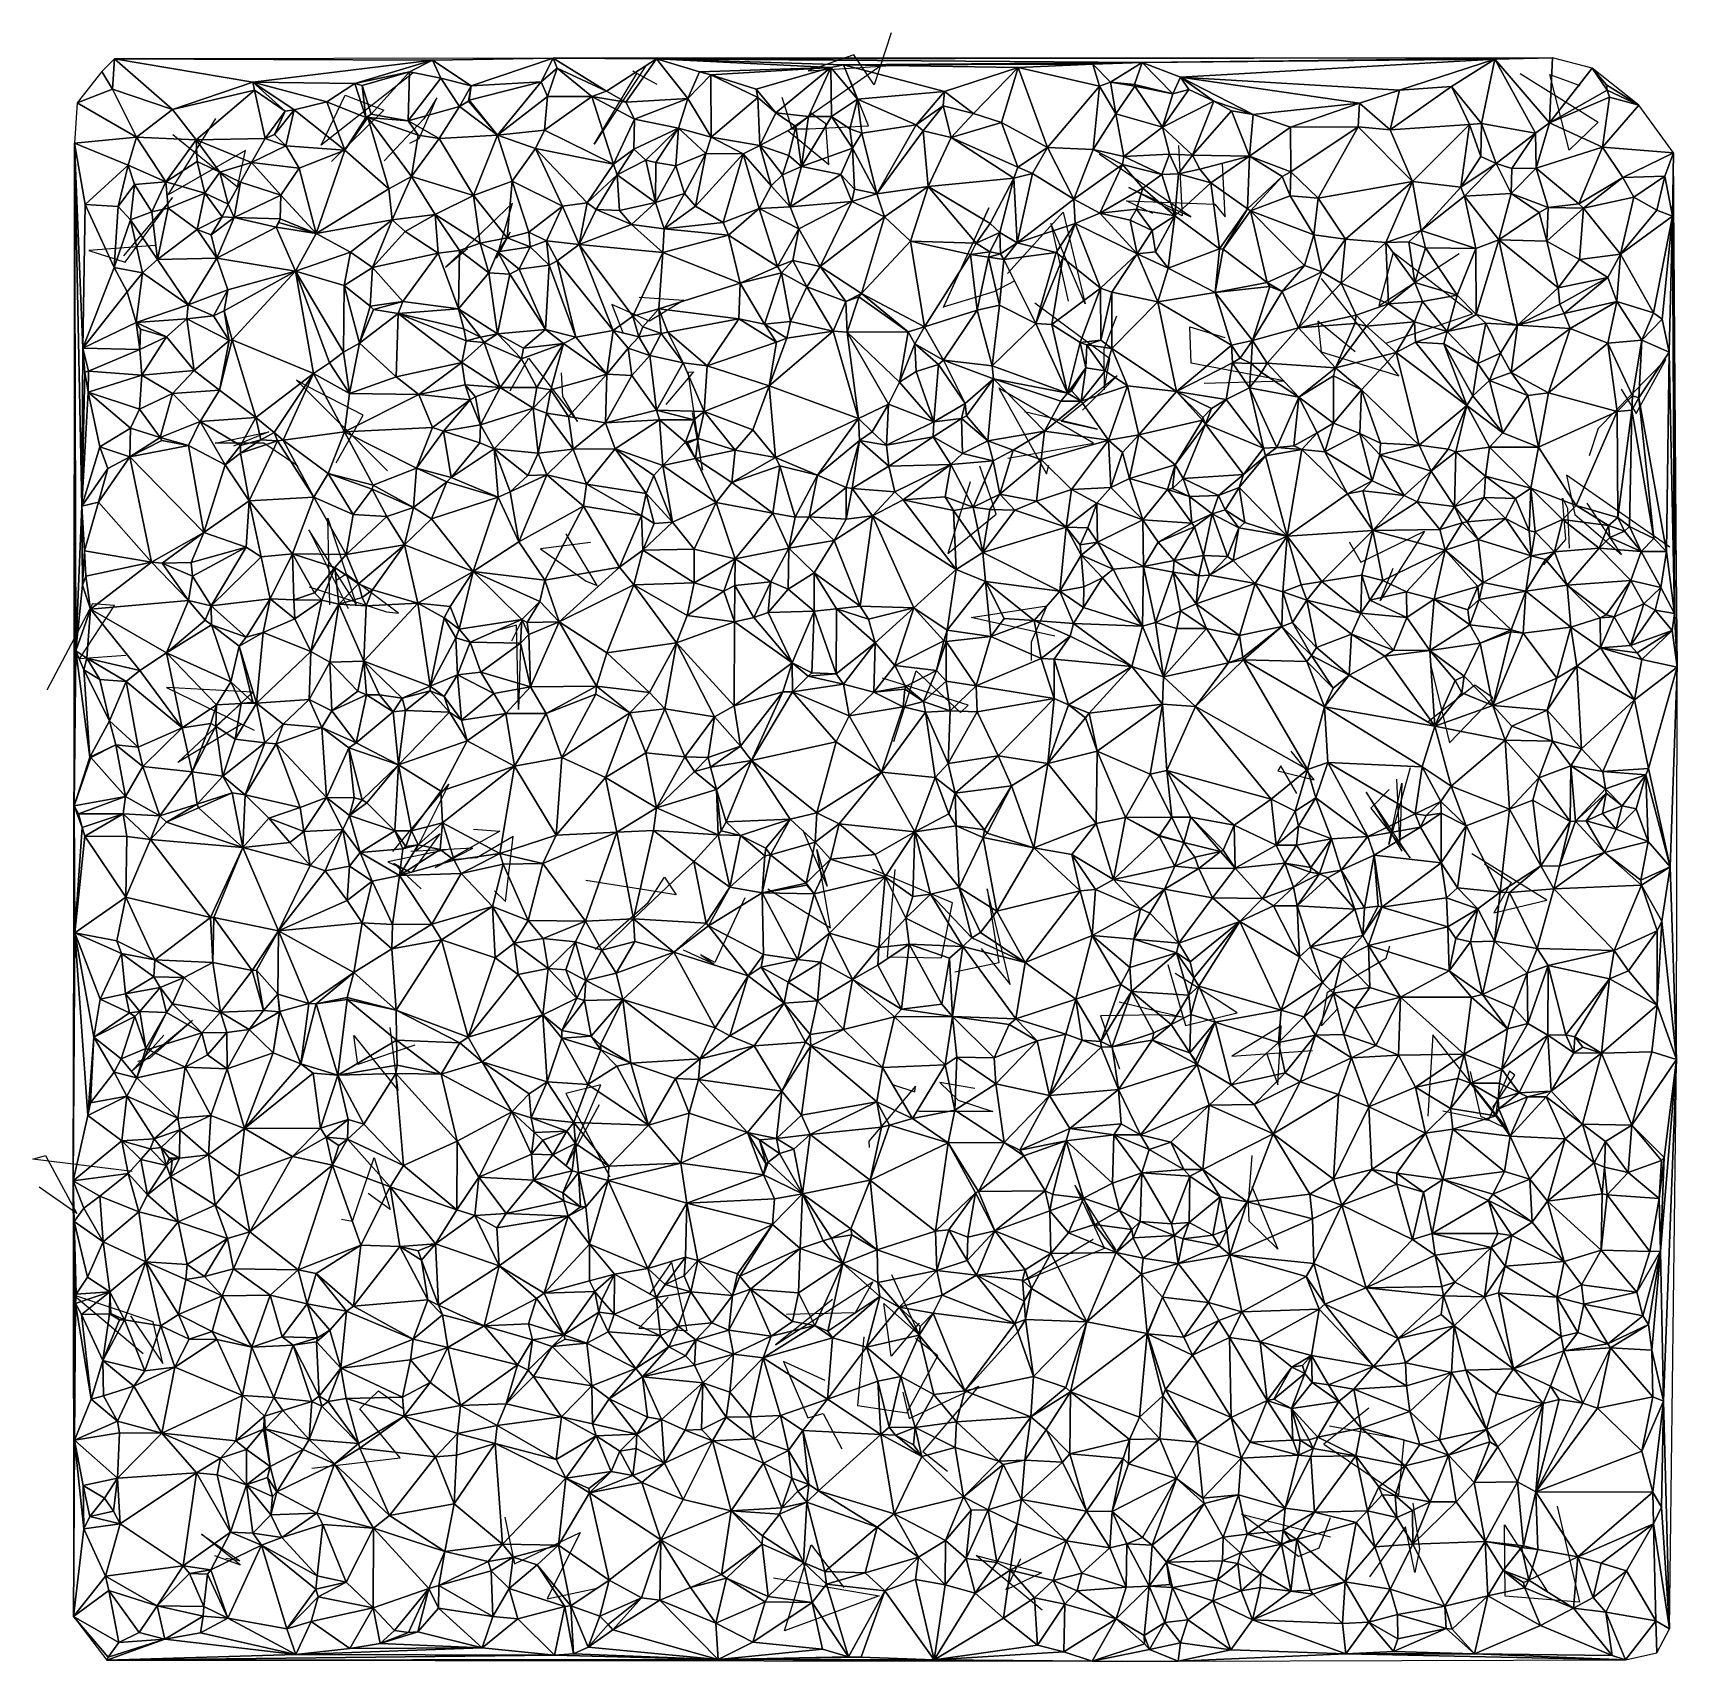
# Model space of a CAD drawing. Header units: metres. Extents: x -15.7 to 15, y -15 to 15.4.
import ezdxf

# ---------------------------------------------------------------- set-up
doc = ezdxf.new("R2010")
doc.units = ezdxf.units.M
doc.layers.add('CRACKS', color=1, linetype='Continuous')
doc.layers.add('STREET_MESH', color=7, linetype='Continuous')

msp = doc.modelspace()

# ---------------------------------------------------------------- linework, layer by layer
at = {"layer": 'CRACKS'}
for points in [[(0.313, 15.45, 0.1), (-0.006, 14.478, 0.1), (-0.384, 15.042, 0.1), (-1.238, 14.741, 0.1), (0.312, 14.839, 0.1)], [(-4.27, 14.833, 0.1), (-5.241, 13.373, 0.1), (-4.441, 14.69, 0.1), (-4.519, 14.736, 0.1), (-4.07, 14.492, 0.1)], [(0.103, 14.821, 0.1), (-1.616, 13.621, 0.1), (-0.854, 12.993, 0.1), (-0.907, 13.75, 0.1), (-1.193, 13.953, 0.1)], [(-8.626, 14.698, 0.1), (-10.342, 13.349, 0.1), (-9.895, 14.284, 0.1), (-9.17, 14.006, 0.1), (-10.15, 13.045, 0.1)], [(-1.733, 14.246, 0.1), (-1.547, 13.656, 0.1), (-1.222, 13.654, 0.1), (-0.114, 13.716, 0.1), (-0.447, 14.555, 0.1)], [(12.069, 14.69, 0.1), (13.526, 13.78, 0.1), (12.981, 13.257, 0.1), (12.621, 14.672, 0.1), (13.179, 14.464, 0.1)], [(-8.684, 13.387, 0.1), (-8.507, 13.476, 0.1), (-8.181, 14.239, 0.1), (-8.419, 13.846, 0.1), (-9.164, 13.058, 0.1)], [(-13.112, 13.55, 0.1), (-11.906, 12.575, 0.1), (-11.755, 13.251, 0.1), (-13.198, 12.421, 0.1), (-12.306, 13.852, 0.1)], [(5.682, 13.344, 0.1), (5.749, 12.029, 0.1), (4.751, 12.561, 0.1), (5.915, 12.01, 0.1), (4.2, 13.185, 0.1)], [(5.199, 12.072, 0.1), (4.709, 12.313, 0.1), (6.361, 12.247, 0.1), (6.555, 12.014, 0.1), (6.505, 13.014, 0.1)], [(-13.446, 11.474, 0.1), (-14.681, 11.381, 0.1), (-14.003, 11.167, 0.1), (-13.12, 12.375, 0.1), (-14.032, 11.283, 0.1)], [(-6.808, 11.723, 0.1), (-7.062, 11.237, 0.1), (-6.767, 12.269, 0.1), (-8.019, 11.07, 0.1), (-7.607, 11.422, 0.1)], [(1.291, 10.321, 0.1), (2.134, 12.183, 0.1), (1.291, 10.333, 0.1), (2.234, 10.617, 0.1), (2.627, 10.824, 0.1)], [(2.485, 10.952, 0.1), (3.524, 12.102, 0.1), (3.939, 10.386, 0.1), (3.298, 11.889, 0.1), (3.621, 10.438, 0.1)], [(9.573, 9.658, 0.1), (11.176, 10.202, 0.1), (9.693, 11.343, 0.1), (9.428, 10.347, 0.1), (10.927, 11.325, 0.1)], [(8.985, 9.49, 0.1), (8.285, 10.065, 0.1), (8.35, 9.492, 0.1), (9.798, 9.042, 0.1), (8.356, 10.861, 0.1)], [(-4.397, 10.514, 0.1), (-3.564, 10.455, 0.1), (-4.206, 10.062, 0.1), (-4.911, 10.377, 0.1), (-4.703, 9.853, 0.1)], [(4.523, 10.154, 0.1), (4.284, 9.539, 0.1), (4.295, 8.778, 0.1), (4.399, 9.361, 0.1), (2.999, 10.397, 0.1)], [(6.16, 8.904, 0.1), (7.657, 8.947, 0.1), (5.917, 9.28, 0.1), (5.891, 9.956, 0.1), (6.549, 9.759, 0.1)], [(-6.806, 8.76, 0.1), (-6.467, 9.374, 0.1), (-5.552, 8.187, 0.1), (-5.825, 8.656, 0.1), (-5.847, 9.1, 0.1)], [(13.955, 8.791, 0.1), (14.237, 8.335, 0.1), (14.786, 9.344, 0.1), (13.524, 8.058, 0.1), (13.356, 7.545, 0.1)], [(-10.058, 7.418, 0.1), (-9.556, 8.307, 0.1), (-10.581, 8.838, 0.1), (-10.799, 8.962, 0.1), (-9.102, 7.264, 0.1)], [(-3.405, 8.358, 0.1), (-3.215, 7.279, 0.1), (-3.479, 9.109, 0.1), (-3.38, 9.119, 0.1), (-3.897, 8.506, 0.1)], [(3.885, 8.397, 0.1), (4.536, 9.043, 0.1), (3.487, 8.195, 0.1), (4.166, 8.045, 0.1), (2.801, 8.367, 0.1)], [(2.495, 7.503, 0.1), (4.092, 7.78, 0.1), (2.325, 8.811, 0.1), (3.212, 7.211, 0.1), (3.261, 7.372, 0.1)], [(-10.774, 7.355, 0.1), (-11.414, 7.783, 0.1), (-12.32, 7.78, 0.1), (-11.319, 7.995, 0.1), (-11.981, 7.729, 0.1)], [(1.789, 7.061, 0.1), (1.37, 5.724, 0.1), (2.275, 6.454, 0.1), (2.17, 6.777, 0.1), (1.966, 7.354, 0.1)], [(14.861, 5.838, 0.1), (12.933, 7.182, 0.1), (13.088, 6.45, 0.1), (13.96, 5.701, 0.1), (13.316, 6.659, 0.1)], [(12.51, 5.509, 0.1), (12.918, 5.981, 0.1), (12.856, 6.757, 0.1), (12.949, 6.568, 0.1), (12.982, 5.82, 0.1)], [(-10.18, 4.763, 0.1), (-10.216, 6.379, 0.1), (-9.689, 4.777, 0.1), (-10.569, 6.163, 0.1), (-9.836, 4.695, 0.1)], [(-5.305, 5.927, 0.1), (-6.239, 5.811, 0.1), (-5.389, 5.207, 0.1), (-5.184, 5.126, 0.1), (-5.759, 6.09, 0.1)], [(8.872, 5.94, 0.1), (9.09, 5.562, 0.1), (10.277, 6.139, 0.1), (9.452, 4.84, 0.1), (9.694, 5.445, 0.1)], [(-10.563, 5.097, 0.1), (-9.119, 4.632, 0.1), (-8.897, 4.608, 0.1), (-9.875, 5.335, 0.1), (-10.065, 5.21, 0.1)], [(-13.992, 3.816, 0.1), (-14.858, 3.754, 0.1), (-14.201, 4.75, 0.1), (-14.617, 4.783, 0.1), (-15.469, 3.167, 0.1)], [(3.368, 4.174, 0.1), (1.809, 4.528, 0.1), (3.221, 4.741, 0.1), (2.928, 4.062, 0.1), (2.928, 3.721, 0.1)], [(-6.777, 4.089, 0.1), (-6.601, 4.435, 0.1), (-6.654, 2.807, 0.1), (-6.693, 4.384, 0.1), (-7.137, 4.259, 0.1)], [(0.362, 2.205, 0.1), (0.781, 3.526, 0.1), (1.606, 2.747, 0.1), (1.748, 2.887, 0.1), (0.149, 3.39, 0.1)], [(10.397, 3.62, 0.1), (10.744, 2.183, 0.1), (11.558, 3.025, 0.1), (11.221, 3.261, 0.1), (10.348, 2.573, 0.1)], [(-11.833, 2.523, 0.1), (-13.02, 1.816, 0.1), (-11.617, 3.129, 0.1), (-13.228, 3.219, 0.1), (-11.59, 2.418, 0.1)], [(7.895, 1.235, 0.1), (7.592, 1.755, 0.1), (7.54, 1.661, 0.1), (8.215, 1.493, 0.1), (7.784, 2.026, 0.1)], [(10.013, 1.713, 0.1), (9.612, 0.285, 0.1), (9.853, 1.432, 0.1), (9.818, 0.339, 0.1), (9.76, 1.502, 0.1)], [(-8.999, 0.154, 0.1), (-7.954, 1.411, 0.1), (-8.576, 0.162, 0.1), (-8.12, 0.481, 0.1), (-8.638, -0.229, 0.1)], [(9.616, 1.313, 0.1), (9.273, 0.964, 0.1), (10.008, 0.035, 0.1), (9.188, 1.26, 0.1), (9.856, 0.159, 0.1)], [(-7.495, 0.567, 0.1), (-7, 0.535, 0.1), (-8.207, -0.144, 0.1), (-7.507, 0.217, 0.1), (-8.663, 0.152, 0.1)], [(-7.103, -0.581, 0.1), (-6.894, -0.784, 0.1), (-6.75, 0.431, 0.1), (-7.429, 0.037, 0.1), (-7.848, 0, 0.1)], [(-1.99, -0.544, 0.1), (-0.823, -1.277, 0.1), (-1.08, 0.191, 0.1), (-0.882, -0.497, 0.1), (-1.331, 0.542, 0.1)], [(-8.005, 0.181, 0.1), (-9.092, -0.038, 0.1), (-8.676, -0.236, 0.1), (-8.981, -0.073, 0.1), (-8.473, -0.545, 0.1)], [(11.402, -0.079, 0.1), (11.901, -0.43, 0.1), (11.573, -0.995, 0.1), (12.562, -0.76, 0.1), (11.164, 0.107, 0.1)], [(0.381, -0.183, 0.1), (0.24, -1.819, 0.1), (1.252, -1.837, 0.1), (1.458, -0.808, 0.1), (-0.03, -0.181, 0.1)], [(-5.22, -1.675, 0.1), (-4.227, -0.798, 0.1), (-3.925, -0.33, 0.1), (-3.705, -0.658, 0.1), (-5.393, -0.392, 0.1)], [(1.993, -1.658, 0.1), (2.534, -2.331, 0.1), (2.103, -0.546, 0.1), (2.325, -1.926, 0.1), (1.504, -2.1, 0.1)], [(-2.424, -0.714, 0.1), (-2.983, -1.922, 0.1), (-3.245, -1.778, 0.1), (-2.995, -1.956, 0.1), (-3.57, -1.692, 0.1)], [(8.666, -2.773, 0.1), (8.353, -3.108, 0.1), (8.468, -2.476, 0.1), (9.562, -1.839, 0.1), (9.63, -1.609, 0.1)], [(5.482, -1.962, 0.1), (5.815, -3.098, 0.1), (6.776, -2.862, 0.1), (6.422, -2.629, 0.1), (5.619, -2.13, 0.1)], [(4.572, -2.657, 0.1), (5.768, -2.944, 0.1), (5.308, -2.902, 0.1), (4.223, -2.918, 0.1), (4.577, -3.911, 0.1)], [(-13.765, -3.768, 0.1), (-13.541, -3.709, 0.1), (-12.745, -3.008, 0.1), (-13.87, -3.949, 0.1), (-13.281, -3.281, 0.1)], [(-8.587, -3.468, 0.1), (-9.654, -3.828, 0.1), (-9.732, -3.288, 0.1), (-8.903, -4.316, 0.1), (-9.053, -3.136, 0.1)], [(7.329, -3.615, 0.1), (7.535, -4.211, 0.1), (7.603, -3.106, 0.1), (6.678, -3.675, 0.1), (8.184, -3.566, 0.1)], [(11.132, -3.956, 0.1), (11.325, -4.791, 0.1), (11.828, -5.03, 0.1), (10.435, -3.274, 0.1), (10.342, -4.791, 0.1)], [(11.557, -4.631, 0.1), (11.97, -4.026, 0.1), (11.866, -3.951, 0.1), (11.47, -4.875, 0.1), (10.623, -4.703, 0.1)], [(-5.144, -4.581, 0.1), (-5.77, -5.73, 0.1), (-5.111, -4.21, 0.1), (-5.768, -4.367, 0.1), (-4.945, -5.926, 0.1)], [(0.357, -4.209, 0.1), (0.753, -4.34, 0.1), (0.768, -4.23, 0.1), (-0.108, -5.258, 0.1), (-0.101, -5.376, 0.1)], [(1.876, -4.277, 0.1), (1.221, -4.163, 0.1), (1.563, -4.494, 0.1), (2.211, -4.707, 0.1), (0.822, -4.707, 0.1)], [(-13.875, -5.825, 0.1), (-15.728, -5.594, 0.1), (-15.492, -5.528, 0.1), (-14.908, -6.61, 0.1), (-15.608, -6.118, 0.1)], [(7.05, -6.11, 0.1), (7.535, -7.276, 0.1), (7.004, -6.754, 0.1), (6.988, -6.413, 0.1), (7.057, -5.528, 0.1)], [(-9.963, -6.717, 0.1), (-9.758, -6.755, 0.1), (-9.353, -5.568, 0.1), (-9.053, -6.537, 0.1), (-9.463, -6.236, 0.1)], [(4.514, -7.296, 0.1), (3.747, -6.085, 0.1), (4.296, -7.264, 0.1), (2.764, -7.878, 0.1), (4.089, -7.09, 0.1)], [(-4.206, -8.124, 0.1), (-3.796, -7.528, 0.1), (-3.506, -8.807, 0.1), (-4.407, -8.761, 0.1), (-3.858, -8.178, 0.1)], [(-0.783, -8.22, 0.1), (-1.85, -9.069, 0.1), (-0.029, -7.887, 0.1), (-0.364, -8.469, 0.1), (-1.644, -8.5, 0.1)], [(0.835, -8.664, 0.1), (0.314, -9.281, 0.1), (0.172, -8.295, 0.1), (0.843, -8.883, 0.1), (0.322, -7.761, 0.1)], [(-13.903, -8.524, 0.1), (-13.299, -9.415, 0.1), (-13.483, -8.636, 0.1), (-14.965, -8.141, 0.1), (-13.666, -9.229, 0.1)], [(-0.198, -8.918, 0.1), (-0.32, -10.198, 0.1), (0.606, -10.335, 0.1), (1.184, -9.272, 0.1), (0.764, -8.947, 0.1)], [(-0.92, -9.734, 0.1), (-1.701, -9.375, 0.1), (-1.247, -10.428, 0.1), (-0.961, -10.35, 0.1), (-0.611, -11.007, 0.1)], [(-10.516, -11.374, 0.1), (-8.862, -11.179, 0.1), (-9.617, -10.265, 0.1), (-9.267, -9.927, 0.1), (-8.807, -10.254, 0.1)], [(0.53, -9.953, 0.1), (0.651, -10.442, 0.1), (1.953, -9.836, 0.1), (0.902, -11.06, 0.1), (1.366, -11.428, 0.1)], [(9.238, -10.251, 0.1), (8.4, -10.921, 0.1), (9.8, -11.868, 0.1), (9.896, -10.842, 0.1), (8.501, -10.588, 0.1)], [(-6.906, -12.29, 0.1), (-6.725, -13.16, 0.1), (-5.498, -12.571, 0.1), (-6.115, -13.811, 0.1), (-5.215, -13.623, 0.1)], [(8.516, -12.297, 0.1), (8.305, -12.865, 0.1), (7.926, -13.021, 0.1), (6.856, -12.23, 0.1), (8.523, -12.652, 0.1)], [(10.059, -12.024, 0.1), (10.188, -12.883, 0.1), (10.097, -13.319, 0.1), (9.923, -12.465, 0.1), (9.253, -13.4, 0.1)], [(12.761, -12.082, 0.1), (13.178, -13.877, 0.1), (11.786, -13.765, 0.1), (11.775, -12.429, 0.1), (12.572, -13.669, 0.1)], [(-12.332, -13.003, 0.1), (-11.852, -13.176, 0.1), (-12.579, -12.607, 0.1), (-11.863, -13.104, 0.1), (-12.125, -13.057, 0.1)], [(-1.89, -13.419, 0.1), (0.09, -13.755, 0.1), (-1.681, -14.409, 0.1), (-1.185, -12.806, 0.1), (-0.57, -13.601, 0.1)], [(3.134, -14.025, 0.1), (1.902, -13.005, 0.1), (3.123, -13.328, 0.1), (2.461, -13.648, 0.1), (2.737, -13.059, 0.1)]]:
    msp.add_polyline3d(points, dxfattribs=at)
at = {"layer": 'STREET_MESH'}
for points in [[(-14.438, 14.726), (-14.243, 14.398), (-14.2, 14.964)], [(-14.243, 14.398), (-13.12, 14.019), (-14.2, 14.964)], [(-8.257, 14.939), (-6.005, 14.98), (-14.2, 14.964)], [(-13.12, 14.019), (-11.62, 14.527), (-14.2, 14.964)], [(-11.62, 14.527), (-8.257, 14.939), (-14.2, 14.964)], [(-8.257, 14.939), (-11.62, 14.527), (-9.709, 14.502)], [(-8.69, 14.723), (-8.257, 14.939), (-9.709, 14.502)], [(-8.104, 14.603), (-8.257, 14.939), (-8.69, 14.723)], [(-8.257, 14.939), (-7.537, 14.463), (-6.005, 14.98)], [(-8.257, 14.939), (-8.104, 14.603), (-7.537, 14.463)], [(-7.537, 14.463), (-6.231, 14.538), (-6.005, 14.98)], [(-6.005, 14.98), (-6.231, 14.538), (-5.928, 14.791)], [(-6.231, 14.538), (-6.109, 14.258), (-5.928, 14.791)], [(-6.109, 14.258), (-5.285, 14.26), (-5.928, 14.791)], [(-6.005, 14.98), (-4.071, 14.968), (12.673, 14.981)], [(-5.006, 14.359), (-6.005, 14.98), (-5.928, 14.791)], [(-5.006, 14.359), (-4.071, 14.968), (-6.005, 14.98)], [(-5.285, 14.26), (-5.006, 14.359), (-5.928, 14.791)], [(-4.071, 14.968), (-5.006, 14.359), (-4.646, 14.157)], [(-3.49, 14.222), (-4.071, 14.968), (-4.646, 14.157)], [(-4.071, 14.968), (5.004, 14.896), (12.673, 14.981)], [(5.004, 14.896), (-4.071, 14.968), (-0.576, 14.85)], [(-4.071, 14.968), (-0.814, 14.801), (-0.576, 14.85)], [(-3.49, 14.222), (-3.273, 14.719), (-4.071, 14.968)], [(-3.273, 14.719), (-0.814, 14.801), (-4.071, 14.968)], [(-0.814, 14.801), (-3.273, 14.719), (-3.06, 14.668)], [(-2.209, 14.399), (-0.814, 14.801), (-3.06, 14.668)], [(-0.814, 14.801), (-2.209, 14.399), (-1.842, 13.957)], [(-1.231, 13.886), (-0.814, 14.801), (-1.842, 13.957)], [(-1.231, 13.886), (-0.806, 13.89), (-0.814, 14.801)], [(-0.814, 14.801), (-0.318, 14.209), (-0.576, 14.85)], [(-0.806, 13.89), (-0.318, 14.209), (-0.814, 14.801)], [(5.004, 14.896), (-0.576, 14.85), (4.083, 14.864)], [(-0.576, 14.85), (2.683, 14.803), (4.083, 14.864)], [(1.311, 14.356), (2.683, 14.803), (-0.576, 14.85)], [(-0.318, 14.209), (1.311, 14.356), (-0.576, 14.85)], [(1.311, 14.356), (1.848, 13.942), (2.683, 14.803)], [(2.683, 14.803), (1.848, 13.942), (2.376, 13.774)], [(3.234, 13.308), (2.683, 14.803), (2.376, 13.774)], [(2.683, 14.803), (4.206, 14.457), (4.083, 14.864)], [(3.234, 13.308), (4.206, 14.457), (2.683, 14.803)], [(4.41, 14.528), (5.004, 14.896), (4.083, 14.864)], [(4.206, 14.457), (4.41, 14.528), (4.083, 14.864)], [(4.41, 14.528), (4.859, 14.483), (5.004, 14.896)], [(4.859, 14.483), (5.573, 14.314), (5.004, 14.896)], [(5.004, 14.896), (11.592, 14.961), (12.673, 14.981)], [(5.72, 14.625), (11.592, 14.961), (5.004, 14.896)], [(5.573, 14.314), (5.72, 14.625), (5.004, 14.896)], [(9.811, 14.378), (11.592, 14.961), (5.72, 14.625)], [(9.811, 14.378), (10.782, 14.45), (11.592, 14.961)], [(10.782, 14.45), (11.345, 13.756), (11.592, 14.961)], [(11.592, 14.961), (11.345, 13.756), (12.351, 13.578)], [(11.592, 14.961), (12.613, 13.769), (12.673, 14.981)], [(12.613, 13.769), (11.592, 14.961), (12.351, 13.578)], [(12.613, 13.769), (13.413, 14.789), (12.673, 14.981)], [(12.613, 13.769), (13.694, 14.379), (13.413, 14.789)], [(13.413, 14.789), (13.678, 14.476), (14.286, 14.097)], [(13.694, 14.379), (13.678, 14.476), (13.413, 14.789)], [(-14.9, 14.143), (-14.243, 14.398), (-14.438, 14.726)], [(-13.12, 14.019), (-11.586, 14.377), (-11.62, 14.527)], [(-11.016, 13.99), (-10.843, 14.009), (-11.62, 14.527)], [(-11.586, 14.377), (-11.016, 13.99), (-11.62, 14.527)], [(-11.62, 14.527), (-10.234, 14.159), (-9.709, 14.502)], [(-10.843, 14.009), (-10.234, 14.159), (-11.62, 14.527)], [(-10.234, 14.159), (-9.503, 13.87), (-9.709, 14.502)], [(-9.576, 14.464), (-8.69, 14.723), (-9.709, 14.502)], [(-9.503, 13.87), (-9.576, 14.464), (-9.709, 14.502)], [(-9.576, 14.464), (-9.409, 13.934), (-8.69, 14.723)], [(-9.503, 13.87), (-9.409, 13.934), (-9.576, 14.464)], [(-9.409, 13.934), (-8.714, 13.809), (-8.69, 14.723)], [(-8.714, 13.809), (-8.104, 14.603), (-8.69, 14.723)], [(-7.756, 14.074), (-8.104, 14.603), (-8.714, 13.809)], [(-8.104, 14.603), (-7.756, 14.074), (-7.537, 14.463)], [(-7.756, 14.074), (-7.587, 14.176), (-7.537, 14.463)], [(-7.587, 14.176), (-7.575, 14.191), (-7.537, 14.463)], [(-7.575, 14.191), (-6.231, 14.538), (-7.537, 14.463)], [(-7.575, 14.191), (-7.046, 13.538), (-6.231, 14.538)], [(-7.046, 13.538), (-6.109, 14.258), (-6.231, 14.538)], [(-3.273, 14.719), (-3.49, 14.222), (-3.06, 14.668)], [(-3.49, 14.222), (-3.049, 13.501), (-3.06, 14.668)], [(-3.049, 13.501), (-2.18, 14.242), (-3.06, 14.668)], [(-2.18, 14.242), (-2.209, 14.399), (-3.06, 14.668)], [(4.206, 14.457), (3.234, 13.308), (4.085, 13.273)], [(4.51, 13.94), (4.206, 14.457), (4.085, 13.273)], [(4.41, 14.528), (4.206, 14.457), (4.51, 13.94)], [(4.864, 14.454), (4.41, 14.528), (4.51, 13.94)], [(4.864, 14.454), (4.859, 14.483), (4.41, 14.528)], [(5.38, 13.689), (4.864, 14.454), (4.51, 13.94)], [(5.573, 14.314), (4.859, 14.483), (4.864, 14.454)], [(5.38, 13.689), (5.573, 14.314), (4.864, 14.454)], [(5.573, 14.314), (5.875, 14.391), (5.72, 14.625)], [(9.811, 14.378), (5.72, 14.625), (9.067, 14.134)], [(5.72, 14.625), (7.074, 13.922), (9.067, 14.134)], [(5.875, 14.391), (6.344, 14.171), (5.72, 14.625)], [(6.344, 14.171), (7.074, 13.922), (5.72, 14.625)], [(9.64, 13.639), (10.782, 14.45), (9.811, 14.378)], [(10.782, 14.45), (9.64, 13.639), (11.117, 13.739)], [(11.345, 13.756), (10.782, 14.45), (11.117, 13.739)], [(13.678, 14.476), (13.694, 14.379), (14.286, 14.097)], [(-14.949, 13.392), (-13.789, 13.504), (-14.9, 14.143)], [(-13.789, 13.504), (-14.243, 14.398), (-14.9, 14.143)], [(-13.12, 14.019), (-14.243, 14.398), (-13.789, 13.504)], [(-12.678, 13.449), (-11.586, 14.377), (-13.12, 14.019)], [(-11.39, 13.478), (-11.586, 14.377), (-12.678, 13.449)], [(-11.39, 13.478), (-11.016, 13.99), (-11.586, 14.377)], [(-9.896, 13.258), (-10.234, 14.159), (-10.843, 14.009)], [(-9.503, 13.87), (-10.234, 14.159), (-9.896, 13.258)], [(-7.587, 14.176), (-7.756, 14.074), (-7.046, 13.538)], [(-7.575, 14.191), (-7.587, 14.176), (-7.046, 13.538)], [(-6.167, 13.634), (-6.109, 14.258), (-7.046, 13.538)], [(-6.109, 14.258), (-6.167, 13.634), (-5.285, 14.26)], [(-6.167, 13.634), (-4.878, 12.995), (-5.285, 14.26)], [(-5.006, 14.359), (-5.285, 14.26), (-4.646, 14.157)], [(-5.285, 14.26), (-4.486, 13.835), (-4.646, 14.157)], [(-4.878, 12.995), (-4.486, 13.835), (-5.285, 14.26)], [(-4.486, 13.835), (-3.49, 14.222), (-4.646, 14.157)], [(-3.49, 14.222), (-4.486, 13.835), (-3.66, 13.668)], [(-3.049, 13.501), (-3.49, 14.222), (-3.66, 13.668)], [(-2.18, 14.242), (-3.049, 13.501), (-2.141, 13.343)], [(-2.209, 14.399), (-2.18, 14.242), (-1.842, 13.957)], [(-2.18, 14.242), (-2.141, 13.343), (-1.842, 13.957)], [(-0.806, 13.89), (-0.458, 13.655), (-0.318, 14.209)], [(-0.318, 14.209), (-0.458, 13.655), (-0.236, 13.573)], [(1.311, 14.356), (-0.318, 14.209), (0.776, 13.73)], [(-0.318, 14.209), (-0.236, 13.573), (0.776, 13.73)], [(1.311, 14.356), (0.776, 13.73), (1.286, 14.086)], [(1.311, 14.356), (1.286, 14.086), (1.848, 13.942)], [(5.38, 13.689), (6.344, 14.171), (5.875, 14.391)], [(5.573, 14.314), (5.38, 13.689), (5.875, 14.391)], [(5.38, 13.689), (5.944, 13.165), (6.344, 14.171)], [(5.944, 13.165), (6.67, 13.993), (6.344, 14.171)], [(6.344, 14.171), (6.67, 13.993), (7.074, 13.922)], [(9.64, 13.639), (9.811, 14.378), (9.067, 14.134)], [(13.735, 14.249), (13.694, 14.379), (12.613, 13.769)], [(13.606, 13.315), (13.735, 14.249), (12.613, 13.769)], [(13.735, 14.249), (13.606, 13.315), (14.286, 14.097)], [(13.694, 14.379), (13.735, 14.249), (14.286, 14.097)], [(-12.678, 13.449), (-13.12, 14.019), (-13.789, 13.504)], [(-11.39, 13.478), (-11.213, 13.55), (-11.016, 13.99)], [(-11.016, 13.99), (-11.213, 13.55), (-10.843, 14.009)], [(-11.213, 13.55), (-11, 13.337), (-10.843, 14.009)], [(-11, 13.337), (-9.896, 13.258), (-10.843, 14.009)], [(-9.073, 12.534), (-9.468, 13.87), (-9.896, 13.258)], [(-9.468, 13.87), (-9.503, 13.87), (-9.896, 13.258)], [(-9.409, 13.934), (-9.503, 13.87), (-9.468, 13.87)], [(-9.409, 13.934), (-9.468, 13.87), (-8.714, 13.809)], [(-8.714, 13.809), (-9.468, 13.87), (-8.53, 13.539)], [(-9.468, 13.87), (-8.653, 12.766), (-8.53, 13.539)], [(-8.653, 12.766), (-9.468, 13.87), (-9.073, 12.534)], [(-8.133, 13.478), (-7.756, 14.074), (-8.714, 13.809)], [(-7.756, 14.074), (-8.133, 13.478), (-7.046, 13.538)], [(-4.486, 13.835), (-4.878, 12.995), (-4.5, 13.274)], [(-4.486, 13.835), (-4.5, 13.274), (-3.66, 13.668)], [(-2.141, 13.343), (-1.471, 13.7), (-1.842, 13.957)], [(-1.471, 13.7), (-1.231, 13.886), (-1.842, 13.957)], [(-1.231, 13.886), (-1.471, 13.7), (-1.367, 12.956)], [(-0.806, 13.89), (-1.231, 13.886), (-1.367, 12.956)], [(-0.411, 13.297), (-0.806, 13.89), (-1.367, 12.956)], [(-0.458, 13.655), (-0.806, 13.89), (-0.411, 13.297)], [(0.776, 13.73), (0.911, 13.621), (1.286, 14.086)], [(1.286, 14.086), (0.911, 13.621), (1.433, 13.494)], [(1.848, 13.942), (1.286, 14.086), (1.433, 13.494)], [(1.848, 13.942), (1.433, 13.494), (2.376, 13.774)], [(4.662, 13.138), (4.51, 13.94), (4.085, 13.273)], [(4.662, 13.138), (5.38, 13.689), (4.51, 13.94)], [(6.67, 13.993), (5.944, 13.165), (7.008, 13.148)], [(6.67, 13.993), (7.008, 13.148), (7.074, 13.922)], [(7.074, 13.922), (7.008, 13.148), (7.774, 13.687)], [(7.074, 13.922), (7.774, 13.687), (9.067, 14.134)], [(7.774, 13.687), (9.037, 13.692), (9.067, 14.134)], [(9.037, 13.692), (9.64, 13.639), (9.067, 14.134)], [(13.606, 13.315), (14.93, 13.206), (14.286, 14.097)], [(-11.213, 13.55), (-11.39, 13.478), (-11, 13.337)], [(-8.133, 13.478), (-8.714, 13.809), (-8.53, 13.539)], [(-8.653, 12.766), (-8.133, 13.478), (-8.53, 13.539)], [(-8.133, 13.478), (-7.495, 12.408), (-7.046, 13.538)], [(-7.495, 12.408), (-6.77, 12.676), (-7.046, 13.538)], [(-6.167, 13.634), (-7.046, 13.538), (-6.332, 13.288)], [(-7.046, 13.538), (-6.77, 12.676), (-6.332, 13.288)], [(-4.878, 12.995), (-6.167, 13.634), (-6.332, 13.288)], [(-4.5, 13.274), (-4.276, 13.074), (-3.66, 13.668)], [(-4.276, 13.074), (-4.086, 13.027), (-3.66, 13.668)], [(-4.086, 13.027), (-3.711, 12.966), (-3.66, 13.668)], [(-3.66, 13.668), (-3.711, 12.966), (-3.154, 13.198)], [(-3.049, 13.501), (-3.66, 13.668), (-3.154, 13.198)], [(-1.598, 13.158), (-1.471, 13.7), (-2.141, 13.343)], [(-1.471, 13.7), (-1.598, 13.158), (-1.367, 12.956)], [(-0.458, 13.655), (-0.411, 13.297), (-0.236, 13.573)], [(-0.236, 13.573), (-0.411, 13.297), (0.041, 12.444)], [(0.776, 13.73), (-0.236, 13.573), (0.041, 12.444)], [(0.911, 13.621), (0.776, 13.73), (0.041, 12.444)], [(1.006, 12.581), (0.911, 13.621), (0.041, 12.444)], [(1.433, 13.494), (0.911, 13.621), (1.006, 12.581)], [(1.433, 13.494), (2.678, 12.943), (2.376, 13.774)], [(2.678, 12.943), (3.234, 13.308), (2.376, 13.774)], [(4.662, 13.138), (5.514, 13.183), (5.38, 13.689)], [(5.514, 13.183), (5.944, 13.165), (5.38, 13.689)], [(7.008, 13.148), (7.779, 12.856), (7.774, 13.687)], [(7.779, 12.856), (9.037, 13.692), (7.774, 13.687)], [(9.037, 13.692), (7.779, 12.856), (8.293, 12.36)], [(9.037, 13.692), (8.293, 12.36), (10.054, 12.673)], [(9.64, 13.639), (9.037, 13.692), (10.054, 12.673)], [(11.117, 13.739), (9.64, 13.639), (10.054, 12.673)], [(10.956, 12.569), (11.117, 13.739), (10.054, 12.673)], [(11.117, 13.739), (10.956, 12.569), (11.332, 13.137)], [(11.345, 13.756), (11.117, 13.739), (11.332, 13.137)], [(11.619, 13.01), (11.345, 13.756), (11.332, 13.137)], [(11.345, 13.756), (11.619, 13.01), (12.351, 13.578)], [(11.619, 13.01), (11.914, 12.914), (12.351, 13.578)], [(11.914, 12.914), (12.365, 12.923), (12.351, 13.578)], [(12.365, 12.923), (12.613, 13.769), (12.351, 13.578)], [(12.365, 12.923), (13.606, 13.315), (12.613, 13.769)], [(-14.959, 1.005), (-14.949, 13.392), (-14.974, -5.999)], [(-14.923, 3.9), (-14.949, 13.392), (-14.959, 1.005)], [(-13.946, 12.98), (-13.789, 13.504), (-14.949, 13.392)], [(-14.794, 9.559), (-14.749, 12.245), (-14.949, 13.392)], [(-14.749, 12.245), (-13.946, 12.98), (-14.949, 13.392)], [(-14.816, 6.605), (-14.949, 13.392), (-14.923, 3.9)], [(-14.816, 6.605), (-14.794, 9.559), (-14.949, 13.392)], [(-13.946, 12.98), (-13.245, 12.666), (-13.789, 13.504)], [(-13.245, 12.666), (-12.678, 13.449), (-13.789, 13.504)], [(-12.658, 13.045), (-12.678, 13.449), (-13.245, 12.666)], [(-11.641, 13.029), (-11.39, 13.478), (-12.678, 13.449)], [(-12.658, 13.045), (-12.233, 12.847), (-12.678, 13.449)], [(-12.233, 12.847), (-11.641, 13.029), (-12.678, 13.449)], [(-11, 13.337), (-11.39, 13.478), (-11.641, 13.029)], [(-11, 13.337), (-11.641, 13.029), (-10.752, 12.919)], [(-9.896, 13.258), (-11, 13.337), (-10.752, 12.919)], [(-10.436, 11.7), (-9.896, 13.258), (-10.752, 12.919)], [(-10.436, 11.7), (-9.073, 12.534), (-9.896, 13.258)], [(-8.133, 13.478), (-8.653, 12.766), (-7.495, 12.408)], [(-6.77, 12.676), (-5.83, 12.213), (-6.332, 13.288)], [(-5.367, 12.277), (-4.878, 12.995), (-6.332, 13.288)], [(-5.83, 12.213), (-5.367, 12.277), (-6.332, 13.288)], [(-4.878, 12.995), (-4.809, 12.799), (-4.5, 13.274)], [(-4.809, 12.799), (-4.276, 13.074), (-4.5, 13.274)], [(-2.456, 13.191), (-3.049, 13.501), (-3.154, 13.198)], [(-3.049, 13.501), (-2.456, 13.191), (-2.141, 13.343)], [(-2.141, 13.343), (-2.456, 13.191), (-1.933, 12.593)], [(-2.141, 13.343), (-1.933, 12.593), (-1.716, 12.8)], [(-1.598, 13.158), (-2.141, 13.343), (-1.716, 12.8)], [(-0.626, 12.802), (-0.411, 13.297), (-1.367, 12.956)], [(-0.373, 12.53), (-0.411, 13.297), (-0.626, 12.802)], [(-0.411, 13.297), (-0.373, 12.53), (0.041, 12.444)], [(2.605, 12.737), (1.433, 13.494), (1.006, 12.581)], [(2.605, 12.737), (2.678, 12.943), (1.433, 13.494)], [(2.678, 12.943), (2.951, 12.824), (3.234, 13.308)], [(3.234, 13.308), (2.951, 12.824), (3.728, 12.343)], [(3.234, 13.308), (3.728, 12.343), (4.085, 13.273)], [(3.728, 12.343), (4.633, 12.988), (4.085, 13.273)], [(4.633, 12.988), (4.662, 13.138), (4.085, 13.273)], [(12.365, 12.923), (13.162, 12.255), (13.606, 13.315)], [(13.162, 12.255), (13.983, 12.748), (13.606, 13.315)], [(13.606, 13.315), (13.983, 12.748), (14.93, 13.206)], [(-14.749, 12.245), (-14.134, 12.203), (-13.946, 12.98)], [(-14.134, 12.203), (-13.828, 12.616), (-13.946, 12.98)], [(-13.946, 12.98), (-13.828, 12.616), (-13.245, 12.666)], [(-12.515, 12.456), (-12.658, 13.045), (-13.245, 12.666)], [(-12.515, 12.456), (-12.233, 12.847), (-12.658, 13.045)], [(-11.847, 12.66), (-11.641, 13.029), (-12.233, 12.847)], [(-11.641, 13.029), (-11.847, 12.66), (-11.095, 12.416)], [(-11.641, 13.029), (-11.095, 12.416), (-10.752, 12.919)], [(-11.095, 12.416), (-10.436, 11.7), (-10.752, 12.919)], [(-4.809, 12.799), (-4.878, 12.995), (-5.367, 12.277)], [(-4.276, 13.074), (-4.809, 12.799), (-4.093, 12.282)], [(-4.086, 13.027), (-4.276, 13.074), (-4.093, 12.282)], [(-3.711, 12.966), (-4.086, 13.027), (-4.093, 12.282)], [(-3.551, 12.447), (-3.711, 12.966), (-4.093, 12.282)], [(-3.711, 12.966), (-3.551, 12.447), (-3.154, 13.198)], [(-3.551, 12.447), (-3.343, 12.21), (-3.154, 13.198)], [(-3.343, 12.21), (-2.456, 13.191), (-3.154, 13.198)], [(-2.827, 11.905), (-2.456, 13.191), (-3.343, 12.21)], [(-2.456, 13.191), (-2.827, 11.905), (-2.155, 12.17)], [(-1.933, 12.593), (-2.456, 13.191), (-2.155, 12.17)], [(-1.367, 12.956), (-1.598, 13.158), (-1.716, 12.8)], [(-1.573, 12.2), (-1.367, 12.956), (-1.716, 12.8)], [(-1.573, 12.2), (-0.626, 12.802), (-1.367, 12.956)], [(2.951, 12.824), (2.678, 12.943), (2.605, 12.737)], [(3.728, 12.343), (4.214, 12.082), (4.633, 12.988)], [(4.214, 12.082), (5.014, 12.548), (4.633, 12.988)], [(5.372, 12.804), (4.662, 13.138), (4.633, 12.988)], [(5.014, 12.548), (5.372, 12.804), (4.633, 12.988)], [(5.372, 12.804), (5.514, 13.183), (4.662, 13.138)], [(5.372, 12.804), (5.679, 12.816), (5.514, 13.183)], [(5.514, 13.183), (5.679, 12.816), (5.944, 13.165)], [(5.944, 13.165), (5.679, 12.816), (6.079, 12.902)], [(7.008, 13.148), (5.944, 13.165), (6.079, 12.902)], [(6.285, 12.646), (7.008, 13.148), (6.079, 12.902)], [(6.285, 12.646), (6.972, 12.165), (7.008, 13.148)], [(7.008, 13.148), (6.972, 12.165), (7.616, 12.765)], [(7.779, 12.856), (7.008, 13.148), (7.616, 12.765)], [(10.956, 12.569), (11.619, 13.01), (11.332, 13.137)], [(11.027, 12.401), (11.619, 13.01), (10.956, 12.569)], [(11.027, 12.401), (11.897, 12.45), (11.619, 13.01)], [(11.619, 13.01), (11.897, 12.45), (11.914, 12.914)], [(11.897, 12.45), (12.365, 12.923), (11.914, 12.914)], [(12.365, 12.923), (11.897, 12.45), (12.59, 12.185)], [(12.365, 12.923), (12.59, 12.185), (13.162, 12.255)], [(13.983, 12.748), (14.772, 12.775), (14.93, 13.206)], [(14.93, 13.206), (14.772, 12.775), (14.912, 12.023)], [(14.93, 13.206), (14.912, 12.023), (15, 3.595)], [(-13.828, 12.616), (-14.134, 12.203), (-13.904, 11.954)], [(-13.508, 12.106), (-13.828, 12.616), (-13.904, 11.954)], [(-13.828, 12.616), (-13.508, 12.106), (-13.245, 12.666)], [(-13.508, 12.106), (-13.198, 12.174), (-13.245, 12.666)], [(-13.198, 12.174), (-12.515, 12.456), (-13.245, 12.666)], [(-12.233, 12.847), (-12.515, 12.456), (-12.078, 12.249)], [(-11.847, 12.66), (-12.233, 12.847), (-12.078, 12.249)], [(-11.964, 12), (-11.847, 12.66), (-12.078, 12.249)], [(-11.095, 12.416), (-11.847, 12.66), (-11.964, 12)], [(-8.653, 12.766), (-9.073, 12.534), (-9.014, 11.954)], [(-8.209, 12.057), (-8.653, 12.766), (-9.014, 11.954)], [(-7.495, 12.408), (-8.653, 12.766), (-8.209, 12.057)], [(-6.866, 11.623), (-6.77, 12.676), (-7.495, 12.408)], [(-6.866, 11.623), (-6.46, 11.723), (-6.77, 12.676)], [(-6.46, 11.723), (-5.83, 12.213), (-6.77, 12.676)], [(-5.2, 12.148), (-4.809, 12.799), (-5.367, 12.277)], [(-5.2, 12.148), (-4.768, 12.129), (-4.809, 12.799)], [(-4.809, 12.799), (-4.768, 12.129), (-4.093, 12.282)], [(-1.933, 12.593), (-1.573, 12.2), (-1.716, 12.8)], [(-0.626, 12.802), (-1.573, 12.2), (-0.424, 12.302)], [(-0.373, 12.53), (-0.626, 12.802), (-0.424, 12.302)], [(2.605, 12.737), (1.006, 12.581), (2.164, 11.89)], [(2.344, 11.72), (2.605, 12.737), (2.164, 11.89)], [(2.666, 11.528), (2.605, 12.737), (2.344, 11.72)], [(2.666, 11.528), (2.951, 12.824), (2.605, 12.737)], [(2.951, 12.824), (2.666, 11.528), (3.728, 12.343)], [(5.611, 12.029), (5.372, 12.804), (5.014, 12.548)], [(5.679, 12.816), (5.372, 12.804), (5.611, 12.029)], [(5.679, 12.816), (5.611, 12.029), (6.285, 12.646)], [(6.285, 12.646), (5.611, 12.029), (6.447, 11.413)], [(5.679, 12.816), (6.285, 12.646), (6.079, 12.902)], [(6.972, 12.165), (6.285, 12.646), (6.447, 11.413)], [(6.972, 12.165), (7.03, 12.127), (7.616, 12.765)], [(7.03, 12.127), (7.771, 12.404), (7.616, 12.765)], [(7.771, 12.404), (7.779, 12.856), (7.616, 12.765)], [(7.779, 12.856), (7.771, 12.404), (8.293, 12.36)], [(8.293, 12.36), (8.802, 11.594), (10.054, 12.673)], [(8.802, 11.594), (9.558, 11.534), (10.054, 12.673)], [(9.558, 11.534), (10.217, 11.757), (10.054, 12.673)], [(10.217, 11.757), (10.956, 12.569), (10.054, 12.673)], [(13.252, 12.174), (13.983, 12.748), (13.162, 12.255)], [(13.252, 12.174), (14.194, 12.377), (13.983, 12.748)], [(13.983, 12.748), (14.194, 12.377), (14.772, 12.775)], [(14.194, 12.377), (14.618, 12.137), (14.772, 12.775)], [(14.772, 12.775), (14.618, 12.137), (14.912, 12.023)], [(-12.515, 12.456), (-13.198, 12.174), (-12.657, 11.774)], [(-12.192, 12.013), (-12.515, 12.456), (-12.657, 11.774)], [(-12.515, 12.456), (-12.192, 12.013), (-12.078, 12.249)], [(-11.105, 11.975), (-11.095, 12.416), (-11.964, 12)], [(-11.105, 11.975), (-10.436, 11.7), (-11.095, 12.416)], [(-9.073, 12.534), (-10.436, 11.7), (-9.014, 11.954)], [(-7.368, 11.521), (-7.495, 12.408), (-8.209, 12.057)], [(-7.368, 11.521), (-6.866, 11.623), (-7.495, 12.408)], [(-3.93, 11.791), (-3.551, 12.447), (-4.093, 12.282)], [(-3.551, 12.447), (-3.93, 11.791), (-3.343, 12.21)], [(-1.573, 12.2), (-1.933, 12.593), (-2.155, 12.17)], [(-1.573, 12.2), (-1.411, 11.791), (-0.424, 12.302)], [(-0.424, 12.302), (-1.411, 11.791), (-1.017, 11.086)], [(0.189, 12.011), (-0.424, 12.302), (-1.017, 11.086)], [(-0.373, 12.53), (-0.424, 12.302), (0.041, 12.444)], [(-0.424, 12.302), (0.189, 12.011), (0.041, 12.444)], [(0.189, 12.011), (1.006, 12.581), (0.041, 12.444)], [(1.006, 12.581), (0.189, 12.011), (0.675, 11.556)], [(1.902, 11.522), (1.006, 12.581), (0.675, 11.556)], [(1.006, 12.581), (1.902, 11.522), (2.164, 11.89)], [(3.728, 12.343), (2.666, 11.528), (3.75, 11.888)], [(4.214, 12.082), (3.728, 12.343), (3.75, 11.888)], [(4.214, 12.082), (4.898, 12.155), (5.014, 12.548)], [(4.898, 12.155), (5.611, 12.029), (5.014, 12.548)], [(8.21, 11.676), (7.771, 12.404), (7.03, 12.127)], [(7.771, 12.404), (8.21, 11.676), (8.293, 12.36)], [(8.21, 11.676), (8.802, 11.594), (8.293, 12.36)], [(10.217, 11.757), (11.027, 12.401), (10.956, 12.569)], [(11.027, 12.401), (10.217, 11.757), (11.237, 11.422)], [(11.897, 12.45), (11.027, 12.401), (11.666, 11.583)], [(11.666, 11.583), (11.027, 12.401), (11.237, 11.422)], [(11.897, 12.45), (11.666, 11.583), (12.419, 12.091)], [(12.59, 12.185), (11.897, 12.45), (12.419, 12.091)], [(14.194, 12.377), (13.252, 12.174), (13.941, 11.313)], [(14.618, 12.137), (14.194, 12.377), (13.941, 11.313)], [(-14.208, 11.066), (-14.749, 12.245), (-14.794, 9.559)], [(-14.208, 11.066), (-14.134, 12.203), (-14.749, 12.245)], [(-14.134, 12.203), (-14.208, 11.066), (-13.904, 11.954)], [(-13.402, 11.212), (-13.508, 12.106), (-13.904, 11.954)], [(-13.508, 12.106), (-13.402, 11.212), (-13.198, 12.174)], [(-13.198, 12.174), (-13.402, 11.212), (-12.657, 11.774)], [(-12.399, 11.677), (-12.192, 12.013), (-12.657, 11.774)], [(-12.192, 12.013), (-12.399, 11.677), (-11.964, 12)], [(-12.399, 11.677), (-12.289, 11.238), (-11.964, 12)], [(-12.289, 11.238), (-11.183, 11.818), (-11.964, 12)], [(-12.192, 12.013), (-11.964, 12), (-12.078, 12.249)], [(-11.183, 11.818), (-11.105, 11.975), (-11.964, 12)], [(-8.77, 11.736), (-8.209, 12.057), (-9.014, 11.954)], [(-8.152, 11.334), (-8.209, 12.057), (-8.77, 11.736)], [(-8.152, 11.334), (-7.753, 11.383), (-8.209, 12.057)], [(-7.753, 11.383), (-7.368, 11.521), (-8.209, 12.057)], [(-6.46, 11.723), (-6.128, 11.567), (-5.83, 12.213)], [(-5.83, 12.213), (-6.128, 11.567), (-5.52, 11.495)], [(-5.83, 12.213), (-5.52, 11.495), (-5.367, 12.277)], [(-5.52, 11.495), (-5.2, 12.148), (-5.367, 12.277)], [(-5.2, 12.148), (-5.52, 11.495), (-4.538, 11.871)], [(-4.768, 12.129), (-5.2, 12.148), (-4.538, 11.871)], [(-4.093, 12.282), (-4.768, 12.129), (-4.538, 11.871)], [(-3.93, 11.791), (-4.093, 12.282), (-4.538, 11.871)], [(-3.93, 11.791), (-2.827, 11.905), (-3.343, 12.21)], [(-2.155, 12.17), (-2.827, 11.905), (-2.729, 11.672)], [(-1.81, 11.087), (-2.155, 12.17), (-2.729, 11.672)], [(-1.411, 11.791), (-1.573, 12.2), (-2.155, 12.17)], [(-1.81, 11.087), (-1.411, 11.791), (-2.155, 12.17)], [(-0.244, 10.58), (0.189, 12.011), (-1.017, 11.086)], [(0.189, 12.011), (-0.244, 10.58), (0.675, 11.556)], [(4.907, 11.322), (4.214, 12.082), (3.75, 11.888)], [(4.898, 12.155), (4.214, 12.082), (4.778, 11.949)], [(4.214, 12.082), (4.907, 11.322), (4.778, 11.949)], [(5.188, 11.754), (4.898, 12.155), (4.778, 11.949)], [(5.611, 12.029), (4.898, 12.155), (5.188, 11.754)], [(5.253, 11.36), (5.611, 12.029), (5.188, 11.754)], [(5.611, 12.029), (5.253, 11.36), (5.491, 11.053)], [(6.447, 11.413), (5.611, 12.029), (5.491, 11.053)], [(6.972, 12.165), (6.447, 11.413), (6.519, 11.41)], [(7.03, 12.127), (6.972, 12.165), (6.519, 11.41)], [(7.03, 12.127), (6.519, 11.41), (7.338, 10.787)], [(8.038, 11.101), (7.03, 12.127), (7.338, 10.787)], [(8.038, 11.101), (8.21, 11.676), (7.03, 12.127)], [(11.666, 11.583), (12.566, 11.56), (12.419, 12.091)], [(12.566, 11.56), (12.59, 12.185), (12.419, 12.091)], [(13.252, 12.174), (12.59, 12.185), (12.566, 11.56)], [(13.252, 12.174), (12.566, 11.56), (13.176, 11.217)], [(12.59, 12.185), (13.252, 12.174), (13.162, 12.255)], [(13.941, 11.313), (13.252, 12.174), (13.176, 11.217)], [(14.618, 12.137), (13.941, 11.313), (14.912, 12.023)], [(13.941, 11.313), (14.559, 10.22), (14.912, 12.023)], [(14.559, 10.22), (14.723, 10.103), (14.912, 12.023)], [(14.723, 10.103), (14.854, 9.482), (14.912, 12.023)], [(14.854, 9.482), (14.954, 4.598), (14.912, 12.023)], [(14.912, 12.023), (14.954, 4.598), (15, 3.595)], [(-14.208, 11.066), (-13.678, 10.964), (-13.904, 11.954)], [(-13.678, 10.964), (-13.402, 11.212), (-13.904, 11.954)], [(-13.402, 11.212), (-12.289, 11.238), (-12.657, 11.774)], [(-12.289, 11.238), (-12.399, 11.677), (-12.657, 11.774)], [(-11.183, 11.818), (-12.289, 11.238), (-10.819, 10.996)], [(-11.129, 11.906), (-11.105, 11.975), (-11.183, 11.818)], [(-11.129, 11.906), (-11.183, 11.818), (-10.436, 11.7)], [(-10.436, 11.7), (-11.183, 11.818), (-10.819, 10.996)], [(-11.105, 11.975), (-11.129, 11.906), (-10.436, 11.7)], [(-9.795, 11.35), (-10.436, 11.7), (-10.819, 10.996)], [(-10.436, 11.7), (-9.795, 11.35), (-9.014, 11.954)], [(-9.795, 11.35), (-9.384, 11.064), (-9.014, 11.954)], [(-9.384, 11.064), (-8.77, 11.736), (-9.014, 11.954)], [(-9.384, 11.064), (-8.152, 11.334), (-8.77, 11.736)], [(-6.432, 11.451), (-6.46, 11.723), (-6.866, 11.623)], [(-6.432, 11.451), (-6.128, 11.567), (-6.46, 11.723)], [(-5.52, 11.495), (-3.957, 11.349), (-4.538, 11.871)], [(-3.957, 11.349), (-3.93, 11.791), (-4.538, 11.871)], [(-3.93, 11.791), (-3.957, 11.349), (-2.729, 11.672)], [(-2.827, 11.905), (-3.93, 11.791), (-2.729, 11.672)], [(-1.411, 11.791), (-1.81, 11.087), (-1.529, 11.197)], [(-1.411, 11.791), (-1.529, 11.197), (-1.017, 11.086)], [(1.902, 11.522), (2.344, 11.72), (2.164, 11.89)], [(1.902, 11.522), (2.157, 11.36), (2.344, 11.72)], [(2.157, 11.36), (2.358, 11.324), (2.344, 11.72)], [(2.358, 11.324), (2.666, 11.528), (2.344, 11.72)], [(2.666, 11.528), (3.398, 11.345), (3.75, 11.888)], [(3.398, 11.345), (3.521, 11.247), (3.75, 11.888)], [(3.75, 11.888), (3.521, 11.247), (4.225, 10.682)], [(4.907, 11.322), (3.75, 11.888), (4.225, 10.682)], [(4.907, 11.322), (5.188, 11.754), (4.778, 11.949)], [(5.253, 11.36), (5.188, 11.754), (4.907, 11.322)], [(9.984, 11.546), (10.217, 11.757), (9.558, 11.534)], [(10.217, 11.757), (9.984, 11.546), (10.296, 11.432)], [(10.217, 11.757), (10.296, 11.432), (11.237, 11.422)], [(-7.753, 11.383), (-8.152, 11.334), (-7.776, 10.294)], [(-7.21, 10.964), (-7.753, 11.383), (-7.776, 10.294)], [(-7.753, 11.383), (-7.21, 10.964), (-7.368, 11.521)], [(-7.041, 11.36), (-6.866, 11.623), (-7.368, 11.521)], [(-7.21, 10.964), (-7.041, 11.36), (-7.368, 11.521)], [(-7.041, 11.36), (-6.432, 11.451), (-6.866, 11.623)], [(-6.432, 11.451), (-7.041, 11.36), (-6.643, 11.037)], [(-6.082, 11.107), (-6.432, 11.451), (-6.643, 11.037)], [(-6.432, 11.451), (-6.082, 11.107), (-6.128, 11.567)], [(-5.52, 11.495), (-6.128, 11.567), (-5.932, 11.192)], [(-6.128, 11.567), (-6.082, 11.107), (-5.932, 11.192)], [(-4.881, 9.886), (-5.52, 11.495), (-5.932, 11.192)], [(-4.513, 10.156), (-5.52, 11.495), (-4.881, 9.886)], [(-5.52, 11.495), (-4.513, 10.156), (-3.957, 11.349)], [(-3.957, 11.349), (-2.51, 10.772), (-2.729, 11.672)], [(-2.51, 10.772), (-1.81, 11.087), (-2.729, 11.672)], [(-0.244, 10.58), (0.932, 9.959), (0.675, 11.556)], [(1.797, 11.307), (1.902, 11.522), (0.675, 11.556)], [(0.932, 9.959), (1.797, 11.307), (0.675, 11.556)], [(2.157, 11.36), (1.902, 11.522), (1.797, 11.307)], [(2.666, 11.528), (2.358, 11.324), (2.415, 11.213)], [(2.666, 11.528), (2.415, 11.213), (3.398, 11.345)], [(6.364, 10.596), (6.447, 11.413), (5.491, 11.053)], [(6.519, 11.41), (6.447, 11.413), (6.364, 10.596)], [(6.519, 11.41), (6.364, 10.596), (7.338, 10.787)], [(8.038, 11.101), (8.363, 10.983), (8.21, 11.676)], [(8.21, 11.676), (8.363, 10.983), (8.802, 11.594)], [(8.363, 10.983), (8.722, 10.773), (8.802, 11.594)], [(8.802, 11.594), (8.722, 10.773), (9.558, 11.534)], [(8.722, 10.773), (9.603, 10.384), (9.558, 11.534)], [(9.984, 11.546), (9.558, 11.534), (10.099, 10.786)], [(9.558, 11.534), (9.603, 10.384), (10.099, 10.786)], [(10.296, 11.432), (9.984, 11.546), (10.099, 10.786)], [(10.887, 10.546), (10.296, 11.432), (10.099, 10.786)], [(10.296, 11.432), (10.887, 10.546), (11.237, 11.422)], [(10.887, 10.546), (11.244, 10.19), (11.237, 11.422)], [(11.244, 10.19), (11.666, 11.583), (11.237, 11.422)], [(11.666, 11.583), (11.244, 10.19), (12.014, 9.99)], [(12.566, 11.56), (11.666, 11.583), (12.774, 10.687)], [(11.666, 11.583), (12.014, 9.99), (12.774, 10.687)], [(12.566, 11.56), (12.774, 10.687), (13.176, 11.217)], [(-13.966, 10.613), (-14.208, 11.066), (-14.794, 9.559)], [(-13.966, 10.613), (-13.678, 10.964), (-14.208, 11.066)], [(-13.678, 10.964), (-12.826, 10.369), (-13.402, 11.212)], [(-13.402, 11.212), (-12.826, 10.369), (-12.289, 11.238)], [(-12.826, 10.369), (-12.087, 10.65), (-12.289, 11.238)], [(-12.289, 11.238), (-12.087, 10.65), (-10.819, 10.996)], [(-9.911, 10.729), (-9.795, 11.35), (-10.819, 10.996)], [(-9.795, 11.35), (-9.911, 10.729), (-9.384, 11.064)], [(-9.911, 10.729), (-9.427, 10.341), (-9.384, 11.064)], [(-9.384, 11.064), (-9.427, 10.341), (-8.817, 10.43)], [(-8.152, 11.334), (-9.384, 11.064), (-8.817, 10.43)], [(-8.152, 11.334), (-8.817, 10.43), (-7.776, 10.294)], [(-7.041, 11.36), (-7.21, 10.964), (-6.812, 10.944)], [(-6.643, 11.037), (-7.041, 11.36), (-6.812, 10.944)], [(-6.082, 11.107), (-6.643, 11.037), (-6.15, 9.909)], [(-5.581, 9.764), (-6.082, 11.107), (-6.15, 9.909)], [(-6.082, 11.107), (-5.581, 9.764), (-5.932, 11.192)], [(-5.581, 9.764), (-4.881, 9.886), (-5.932, 11.192)], [(-3.957, 11.349), (-4.513, 10.156), (-4.031, 10.295)], [(-2.51, 10.772), (-3.957, 11.349), (-4.031, 10.295)], [(-1.74, 10.966), (-1.81, 11.087), (-2.51, 10.772)], [(-1.81, 11.087), (-1.74, 10.966), (-1.529, 11.197)], [(-1.74, 10.966), (-1.267, 10.704), (-1.529, 11.197)], [(-1.529, 11.197), (-1.267, 10.704), (-1.017, 11.086)], [(-1.267, 10.704), (-0.537, 10.432), (-1.017, 11.086)], [(-0.537, 10.432), (-0.244, 10.58), (-1.017, 11.086)], [(0.932, 9.959), (1.917, 10.27), (1.797, 11.307)], [(2.131, 11.256), (2.157, 11.36), (1.797, 11.307)], [(1.917, 10.27), (2.131, 11.256), (1.797, 11.307)], [(2.131, 11.256), (1.917, 10.27), (2.339, 10.361)], [(2.358, 11.324), (2.157, 11.36), (2.131, 11.256)], [(2.358, 11.324), (2.131, 11.256), (2.415, 11.213)], [(2.415, 11.213), (2.131, 11.256), (2.339, 10.361)], [(3.017, 10.017), (2.415, 11.213), (2.339, 10.361)], [(3.398, 11.345), (2.415, 11.213), (3.017, 10.017)], [(3.398, 11.345), (3.017, 10.017), (3.521, 11.247)], [(3.017, 10.017), (3.312, 10.001), (3.521, 11.247)], [(3.521, 11.247), (3.312, 10.001), (4.225, 10.682)], [(4.437, 10.603), (4.907, 11.322), (4.225, 10.682)], [(4.907, 11.322), (4.437, 10.603), (5.293, 10.426)], [(5.253, 11.36), (4.907, 11.322), (5.491, 11.053)], [(4.907, 11.322), (5.293, 10.426), (5.491, 11.053)], [(7.622, 10.614), (8.038, 11.101), (7.338, 10.787)], [(8.038, 11.101), (7.622, 10.614), (8.363, 10.983)], [(12.774, 10.687), (13.706, 10.879), (13.176, 11.217)], [(13.706, 10.879), (13.941, 11.313), (13.176, 11.217)], [(13.941, 11.313), (13.706, 10.879), (13.872, 10.43)], [(13.941, 11.313), (13.872, 10.43), (14.559, 10.22)], [(-13.678, 10.964), (-13.966, 10.613), (-13.798, 10.037)], [(-12.826, 10.369), (-13.678, 10.964), (-13.798, 10.037)], [(-12.087, 10.65), (-12.153, 10.253), (-10.819, 10.996)], [(-12.153, 10.253), (-12.006, 9.714), (-10.819, 10.996)], [(-10.819, 10.996), (-12.006, 9.714), (-10.482, 9.084)], [(-10.186, 9.287), (-10.819, 10.996), (-10.482, 9.084)], [(-10.819, 10.996), (-10.186, 9.287), (-9.923, 9.481)], [(-9.911, 10.729), (-10.819, 10.996), (-9.923, 9.481)], [(-7.047, 9.825), (-7.21, 10.964), (-7.776, 10.294)], [(-6.812, 10.944), (-7.21, 10.964), (-7.047, 9.825)], [(-6.812, 10.944), (-7.047, 9.825), (-6.15, 9.909)], [(-6.643, 11.037), (-6.812, 10.944), (-6.15, 9.909)], [(-2.51, 10.772), (-4.031, 10.295), (-2.532, 10.109)], [(-2.055, 10.005), (-2.51, 10.772), (-2.532, 10.109)], [(-2.055, 10.005), (-1.74, 10.966), (-2.51, 10.772)], [(-1.74, 10.966), (-2.055, 10.005), (-1.568, 10.059)], [(-1.267, 10.704), (-1.74, 10.966), (-1.568, 10.059)], [(5.293, 10.426), (6.364, 10.596), (5.491, 11.053)], [(7.338, 10.787), (6.364, 10.596), (7.391, 10.71)], [(7.622, 10.614), (7.338, 10.787), (7.391, 10.71)], [(8.363, 10.983), (7.622, 10.614), (7.926, 9.938)], [(8.722, 10.773), (8.363, 10.983), (7.926, 9.938)], [(8.999, 10.176), (8.722, 10.773), (7.926, 9.938)], [(8.722, 10.773), (8.999, 10.176), (9.603, 10.384)], [(9.603, 10.384), (10.243, 10.43), (10.099, 10.786)], [(10.243, 10.43), (10.887, 10.546), (10.099, 10.786)], [(12.811, 10.383), (13.706, 10.879), (12.774, 10.687)], [(13.706, 10.879), (12.811, 10.383), (12.89, 10.207)], [(13.872, 10.43), (13.706, 10.879), (12.89, 10.207)], [(-13.798, 10.037), (-13.966, 10.613), (-14.794, 9.559)], [(-12.087, 10.65), (-12.826, 10.369), (-12.354, 10.16)], [(-12.153, 10.253), (-12.087, 10.65), (-12.354, 10.16)], [(-9.911, 10.729), (-9.923, 9.481), (-9.624, 9.653)], [(-9.427, 10.341), (-9.911, 10.729), (-9.624, 9.653)], [(-0.772, 9.875), (-1.267, 10.704), (-1.568, 10.059)], [(-1.267, 10.704), (-0.772, 9.875), (-0.537, 10.432)], [(-0.295, 10.517), (-0.244, 10.58), (-0.537, 10.432)], [(-0.508, 9.86), (-0.295, 10.517), (-0.537, 10.432)], [(-0.295, 10.517), (-0.508, 9.86), (0.632, 9.862)], [(-0.244, 10.58), (-0.295, 10.517), (0.632, 9.862)], [(0.932, 9.959), (-0.244, 10.58), (0.632, 9.862)], [(3.312, 10.001), (3.842, 9.667), (4.225, 10.682)], [(3.842, 9.667), (4.23, 9.71), (4.225, 10.682)], [(4.23, 9.71), (4.437, 10.603), (4.225, 10.682)], [(4.23, 9.71), (4.438, 9.552), (4.437, 10.603)], [(4.437, 10.603), (4.438, 9.552), (5.293, 10.426)], [(6.673, 9.613), (6.364, 10.596), (5.293, 10.426)], [(6.364, 10.596), (7.062, 9.703), (7.391, 10.71)], [(6.673, 9.613), (7.062, 9.703), (6.364, 10.596)], [(7.062, 9.703), (7.622, 10.614), (7.391, 10.71)], [(7.622, 10.614), (7.062, 9.703), (7.926, 9.938)], [(10.887, 10.546), (10.243, 10.43), (10.704, 9.867)], [(11.244, 10.19), (10.887, 10.546), (10.704, 9.867)], [(12.014, 9.99), (12.811, 10.383), (12.774, 10.687)], [(-12.851, 10.107), (-12.826, 10.369), (-13.798, 10.037)], [(-12.826, 10.369), (-12.851, 10.107), (-12.354, 10.16)], [(-12.851, 10.107), (-12.062, 9.701), (-12.354, 10.16)], [(-12.062, 9.701), (-12.153, 10.253), (-12.354, 10.16)], [(-12.062, 9.701), (-12.006, 9.714), (-12.153, 10.253)], [(-9.365, 10.28), (-9.427, 10.341), (-9.624, 9.653)], [(-8.902, 10.208), (-9.365, 10.28), (-9.624, 9.653)], [(-8.938, 9.02), (-8.902, 10.208), (-9.624, 9.653)], [(-9.427, 10.341), (-9.365, 10.28), (-8.817, 10.43)], [(-9.365, 10.28), (-8.902, 10.208), (-8.817, 10.43)], [(-8.902, 10.208), (-8.938, 9.02), (-7.71, 9.292)], [(-8.817, 10.43), (-8.902, 10.208), (-7.776, 10.294)], [(-7.776, 10.294), (-8.902, 10.208), (-7.676, 9.919)], [(-8.902, 10.208), (-7.63, 9.693), (-7.676, 9.919)], [(-7.63, 9.693), (-8.902, 10.208), (-7.71, 9.292)], [(-7.361, 9.763), (-7.776, 10.294), (-7.676, 9.919)], [(-7.361, 9.763), (-7.047, 9.825), (-7.776, 10.294)], [(-4.401, 9.773), (-4.513, 10.156), (-4.881, 9.886)], [(-4.031, 10.295), (-4.513, 10.156), (-4.331, 9.956)], [(-4.513, 10.156), (-4.401, 9.773), (-4.331, 9.956)], [(-3.988, 9.83), (-4.031, 10.295), (-4.331, 9.956)], [(-4.031, 10.295), (-3.862, 9.857), (-2.532, 10.109)], [(-3.988, 9.83), (-3.862, 9.857), (-4.031, 10.295)], [(-0.772, 9.875), (-0.508, 9.86), (-0.537, 10.432)], [(0.932, 9.959), (1.287, 9.336), (1.917, 10.27)], [(1.917, 10.27), (1.287, 9.336), (2.199, 9.226)], [(1.917, 10.27), (2.199, 9.226), (2.339, 10.361)], [(2.199, 9.226), (3.017, 10.017), (2.339, 10.361)], [(4.438, 9.552), (5.646, 8.751), (5.293, 10.426)], [(5.646, 8.751), (6.673, 9.613), (5.293, 10.426)], [(8.999, 10.176), (7.926, 9.938), (8.98, 10.017)], [(9.195, 9.972), (8.999, 10.176), (8.98, 10.017)], [(8.999, 10.176), (9.195, 9.972), (9.603, 10.384)], [(9.195, 9.972), (10.092, 10.049), (9.603, 10.384)], [(10.092, 10.049), (10.243, 10.43), (9.603, 10.384)], [(10.243, 10.43), (10.092, 10.049), (10.704, 9.867)], [(11.244, 10.19), (10.704, 9.867), (11.425, 10.028)], [(12.014, 9.99), (11.244, 10.19), (11.425, 10.028)], [(12.811, 10.383), (12.014, 9.99), (12.89, 10.207)], [(12.014, 9.99), (13.003, 9.926), (12.89, 10.207)], [(13.003, 9.926), (13.872, 10.43), (12.89, 10.207)], [(13.003, 9.926), (13.704, 9.652), (13.872, 10.43)], [(13.704, 9.652), (14.342, 9.708), (13.872, 10.43)], [(13.872, 10.43), (14.342, 9.708), (14.559, 10.22)], [(14.342, 9.708), (14.723, 10.103), (14.559, 10.22)], [(-13.727, 9.535), (-13.798, 10.037), (-14.794, 9.559)], [(-13.23, 9.772), (-12.851, 10.107), (-13.798, 10.037)], [(-13.727, 9.535), (-13.716, 9.913), (-13.798, 10.037)], [(-13.716, 9.913), (-13.23, 9.772), (-13.798, 10.037)], [(-13.23, 9.772), (-13.716, 9.913), (-13.727, 9.535)], [(-12.851, 10.107), (-13.23, 9.772), (-12.712, 9.139)], [(-12.062, 9.701), (-12.851, 10.107), (-12.712, 9.139)], [(-7.63, 9.693), (-7.361, 9.763), (-7.676, 9.919)], [(-7.047, 9.825), (-6.559, 9.556), (-6.15, 9.909)], [(-6.15, 9.909), (-6.559, 9.556), (-5.814, 9.647)], [(-5.581, 9.764), (-6.15, 9.909), (-5.814, 9.647)], [(-5.581, 9.764), (-5.002, 9.07), (-4.881, 9.886)], [(-5.002, 9.07), (-4.603, 9.558), (-4.881, 9.886)], [(-4.603, 9.558), (-4.401, 9.773), (-4.881, 9.886)], [(-4.401, 9.773), (-3.988, 9.83), (-4.331, 9.956)], [(-3.988, 9.83), (-3.576, 9.281), (-3.862, 9.857)], [(-2.532, 10.109), (-3.862, 9.857), (-3.127, 9.227)], [(-3.862, 9.857), (-3.576, 9.281), (-3.127, 9.227)], [(-1.833, 9.668), (-2.532, 10.109), (-3.127, 9.227)], [(-1.833, 9.668), (-2.055, 10.005), (-2.532, 10.109)], [(-2.055, 10.005), (-1.64, 9.745), (-1.568, 10.059)], [(-1.64, 9.745), (-2.055, 10.005), (-1.833, 9.668)], [(-0.772, 9.875), (-1.971, 8.853), (-0.301, 8.245)], [(-0.772, 9.875), (-1.64, 9.745), (-1.971, 8.853)], [(-1.64, 9.745), (-0.772, 9.875), (-1.568, 10.059)], [(-0.508, 9.86), (-0.772, 9.875), (-0.301, 8.245)], [(-0.508, 9.86), (0.466, 8.921), (0.632, 9.862)], [(0.259, 8.51), (-0.508, 9.86), (-0.301, 8.245)], [(0.259, 8.51), (0.466, 8.921), (-0.508, 9.86)], [(0.466, 8.921), (0.752, 9.638), (0.632, 9.862)], [(0.752, 9.638), (0.932, 9.959), (0.632, 9.862)], [(0.752, 9.638), (1.287, 9.336), (0.932, 9.959)], [(2.199, 9.226), (3.606, 8.717), (3.017, 10.017)], [(3.606, 8.717), (3.312, 10.001), (3.017, 10.017)], [(3.312, 10.001), (3.606, 8.717), (3.842, 9.667)], [(7.062, 9.703), (7.337, 9.275), (7.926, 9.938)], [(7.337, 9.275), (8.614, 9.192), (7.926, 9.938)], [(7.926, 9.938), (8.614, 9.192), (8.98, 10.017)], [(8.614, 9.192), (9.195, 9.972), (8.98, 10.017)], [(9.195, 9.972), (8.614, 9.192), (9.752, 9.48)], [(10.092, 10.049), (9.195, 9.972), (9.752, 9.48)], [(10.11, 9.671), (10.092, 10.049), (9.752, 9.48)], [(10.092, 10.049), (10.11, 9.671), (10.704, 9.867)], [(10.11, 9.671), (10.641, 9.638), (10.704, 9.867)], [(10.641, 9.638), (11.277, 9.27), (10.704, 9.867)], [(10.704, 9.867), (11.277, 9.27), (11.425, 10.028)], [(11.277, 9.27), (11.697, 9.466), (11.425, 10.028)], [(11.697, 9.466), (12.014, 9.99), (11.425, 10.028)], [(11.697, 9.466), (11.899, 9.101), (12.014, 9.99)], [(11.899, 9.101), (13.003, 9.926), (12.014, 9.99)], [(13.003, 9.926), (11.899, 9.101), (12.595, 8.725)], [(13.704, 9.652), (13.003, 9.926), (12.595, 8.725)], [(14.342, 9.708), (14.854, 9.482), (14.723, 10.103)], [(-14.816, 6.605), (-14.758, 9.11), (-14.794, 9.559)], [(-14.758, 9.11), (-14.691, 9.126), (-14.794, 9.559)], [(-14.691, 9.126), (-13.727, 9.535), (-14.794, 9.559)], [(-13.695, 9.056), (-13.727, 9.535), (-14.691, 9.126)], [(-13.23, 9.772), (-13.727, 9.535), (-13.695, 9.056)], [(-12.712, 9.139), (-13.23, 9.772), (-13.695, 9.056)], [(-12.062, 9.701), (-12.712, 9.139), (-12.24, 8.774)], [(-11.564, 8.261), (-12.006, 9.714), (-12.24, 8.774)], [(-12.006, 9.714), (-12.062, 9.701), (-12.24, 8.774)], [(-12.006, 9.714), (-11.564, 8.261), (-10.482, 9.084)], [(-9.923, 9.481), (-9.814, 8.713), (-9.624, 9.653)], [(-9.814, 8.713), (-8.938, 9.02), (-9.624, 9.653)], [(-7.296, 9.665), (-7.63, 9.693), (-7.71, 9.292)], [(-6.994, 8.822), (-7.296, 9.665), (-7.71, 9.292)], [(-7.361, 9.763), (-7.63, 9.693), (-7.296, 9.665)], [(-7.047, 9.825), (-7.361, 9.763), (-7.296, 9.665)], [(-6.597, 9.361), (-7.047, 9.825), (-7.296, 9.665)], [(-6.994, 8.822), (-6.597, 9.361), (-7.296, 9.665)], [(-6.597, 9.361), (-6.559, 9.556), (-7.047, 9.825)], [(-6.597, 9.361), (-6.313, 8.822), (-5.814, 9.647)], [(-6.559, 9.556), (-6.597, 9.361), (-5.814, 9.647)], [(-6.313, 8.822), (-6.049, 8.777), (-5.814, 9.647)], [(-6.049, 8.777), (-5.002, 9.07), (-5.814, 9.647)], [(-5.002, 9.07), (-5.581, 9.764), (-5.814, 9.647)], [(-4.603, 9.558), (-5.002, 9.07), (-4.536, 9.048)], [(-4.603, 9.558), (-4.2, 9.42), (-4.401, 9.773)], [(-4.2, 9.42), (-4.603, 9.558), (-4.536, 9.048)], [(-4.2, 9.42), (-3.988, 9.83), (-4.401, 9.773)], [(-3.988, 9.83), (-4.2, 9.42), (-3.576, 9.281)], [(-1.971, 8.853), (-1.833, 9.668), (-3.127, 9.227)], [(-1.64, 9.745), (-1.833, 9.668), (-1.971, 8.853)], [(0.752, 9.638), (0.466, 8.921), (0.776, 9.124)], [(0.752, 9.638), (1.195, 9.252), (1.287, 9.336)], [(1.195, 9.252), (0.752, 9.638), (0.776, 9.124)], [(3.842, 9.667), (3.606, 8.717), (3.951, 9.19)], [(3.842, 9.667), (3.968, 9.622), (4.23, 9.71)], [(3.968, 9.622), (3.842, 9.667), (3.951, 9.19)], [(4.31, 9.137), (3.968, 9.622), (3.951, 9.19)], [(4.23, 9.71), (3.968, 9.622), (4.438, 9.552)], [(3.968, 9.622), (4.31, 9.137), (4.438, 9.552)], [(4.31, 9.137), (4.731, 8.855), (4.438, 9.552)], [(4.731, 8.855), (5.646, 8.751), (4.438, 9.552)], [(6.673, 9.613), (5.646, 8.751), (6.69, 9.286)], [(7.062, 9.703), (6.673, 9.613), (6.834, 9.37)], [(6.673, 9.613), (6.69, 9.286), (6.834, 9.37)], [(7.037, 9.269), (7.062, 9.703), (6.834, 9.37)], [(7.062, 9.703), (7.037, 9.269), (7.337, 9.275)], [(11.072, 8.488), (10.11, 9.671), (9.752, 9.48)], [(10.641, 9.638), (10.11, 9.671), (11.072, 8.488)], [(11.183, 8.666), (10.641, 9.638), (11.072, 8.488)], [(11.183, 8.666), (11.277, 9.27), (10.641, 9.638)], [(13.879, 8.373), (13.704, 9.652), (12.595, 8.725)], [(13.704, 9.652), (14.169, 8.669), (14.342, 9.708)], [(14.169, 8.669), (13.704, 9.652), (13.879, 8.373)], [(14.169, 8.669), (14.287, 8.63), (14.342, 9.708)], [(14.287, 8.63), (14.854, 9.482), (14.342, 9.708)], [(-9.814, 8.713), (-10.186, 9.287), (-10.482, 9.084)], [(-10.186, 9.287), (-9.814, 8.713), (-9.923, 9.481)], [(-8.938, 9.02), (-8.518, 8.695), (-7.71, 9.292)], [(-8.518, 8.695), (-7.649, 8.871), (-7.71, 9.292)], [(-7.649, 8.871), (-6.994, 8.822), (-7.71, 9.292)], [(-6.597, 9.361), (-6.994, 8.822), (-6.313, 8.822)], [(-4.2, 9.42), (-4.536, 9.048), (-4.074, 8.401)], [(-3.576, 9.281), (-4.2, 9.42), (-4.074, 8.401)], [(-3.576, 9.281), (-4.074, 8.401), (-3.18, 8.375)], [(-3.576, 9.281), (-3.18, 8.375), (-3.127, 9.227)], [(-3.18, 8.375), (-1.971, 8.853), (-3.127, 9.227)], [(1.109, 8.184), (1.195, 9.252), (0.776, 9.124)], [(1.195, 9.252), (1.109, 8.184), (1.694, 8.524)], [(1.287, 9.336), (1.195, 9.252), (1.694, 8.524)], [(2.199, 9.226), (1.287, 9.336), (2.225, 8.987)], [(1.287, 9.336), (1.694, 8.524), (2.225, 8.987)], [(3.606, 8.717), (2.199, 9.226), (2.225, 8.987)], [(6.69, 9.286), (5.646, 8.751), (6.571, 8.596)], [(7.006, 8.819), (6.69, 9.286), (6.571, 8.596)], [(6.69, 9.286), (7.037, 9.269), (6.834, 9.37)], [(7.037, 9.269), (6.69, 9.286), (7.006, 8.819)], [(7.235, 9.104), (7.037, 9.269), (7.006, 8.819)], [(7.037, 9.269), (7.235, 9.104), (7.337, 9.275)], [(7.337, 9.275), (7.235, 9.104), (7.93, 8.641)], [(8.614, 9.192), (7.337, 9.275), (7.93, 8.641)], [(8.614, 9.192), (9.104, 8.782), (9.752, 9.48)], [(9.104, 8.782), (10.179, 7.746), (9.752, 9.48)], [(10.179, 7.746), (11.072, 8.488), (9.752, 9.48)], [(11.277, 9.27), (11.183, 8.666), (11.492, 8.955)], [(11.697, 9.466), (11.277, 9.27), (11.492, 8.955)], [(11.899, 9.101), (11.697, 9.466), (11.492, 8.955)], [(14.854, 9.482), (14.287, 8.63), (14.804, 5.759)], [(14.954, 4.598), (14.854, 9.482), (14.804, 5.759)], [(-14.692, 8.737), (-14.758, 9.11), (-14.816, 6.605)], [(-14.691, 9.126), (-14.758, 9.11), (-14.692, 8.737)], [(-13.695, 9.056), (-14.691, 9.126), (-14.692, 8.737)], [(-13.736, 8.418), (-13.695, 9.056), (-14.692, 8.737)], [(-13.119, 8.71), (-13.695, 9.056), (-13.736, 8.418)], [(-12.712, 9.139), (-13.695, 9.056), (-13.119, 8.71)], [(-12.712, 9.139), (-13.119, 8.71), (-12.24, 8.774)], [(-11.564, 8.261), (-11.216, 7.982), (-10.482, 9.084)], [(-11.216, 7.982), (-11.051, 7.836), (-10.482, 9.084)], [(-11.051, 7.836), (-9.906, 7.993), (-10.482, 9.084)], [(-9.906, 7.993), (-9.814, 8.713), (-10.482, 9.084)], [(-8.518, 8.695), (-8.938, 9.02), (-9.814, 8.713)], [(-5.002, 9.07), (-6.049, 8.777), (-5.716, 8.282)], [(-5.024, 8.161), (-5.002, 9.07), (-5.716, 8.282)], [(-4.536, 9.048), (-5.002, 9.07), (-5.024, 8.161)], [(-4.536, 9.048), (-5.024, 8.161), (-4.074, 8.401)], [(0.466, 8.921), (0.259, 8.51), (1.109, 8.184)], [(0.466, 8.921), (1.109, 8.184), (0.776, 9.124)], [(1.694, 8.524), (1.718, 8.294), (2.225, 8.987)], [(1.718, 8.294), (2.116, 7.824), (2.225, 8.987)], [(2.116, 7.824), (3.18, 8.008), (2.225, 8.987)], [(3.18, 8.008), (3.485, 8.567), (2.225, 8.987)], [(3.485, 8.567), (3.606, 8.717), (2.225, 8.987)], [(3.606, 8.717), (3.685, 8.76), (3.951, 9.19)], [(3.685, 8.76), (3.863, 8.57), (3.951, 9.19)], [(3.863, 8.57), (4.31, 9.137), (3.951, 9.19)], [(4.731, 8.855), (4.31, 9.137), (3.863, 8.57)], [(7.235, 9.104), (7.006, 8.819), (7.93, 8.641)], [(8.576, 9.043), (8.614, 9.192), (7.93, 8.641)], [(8.577, 8.158), (8.576, 9.043), (7.93, 8.641)], [(8.576, 9.043), (9.104, 8.782), (8.614, 9.192)], [(9.104, 8.782), (8.576, 9.043), (8.577, 8.158)], [(11.492, 8.955), (11.183, 8.666), (11.744, 7.976)], [(12.21, 8.673), (11.899, 9.101), (11.492, 8.955)], [(12.21, 8.673), (11.492, 8.955), (11.744, 7.976)], [(11.899, 9.101), (12.21, 8.673), (12.595, 8.725)], [(-14.692, 8.737), (-14.816, 6.605), (-14.477, 7.716)], [(-13.904, 8.062), (-14.692, 8.737), (-14.477, 7.716)], [(-13.904, 8.062), (-13.736, 8.418), (-14.692, 8.737)], [(-13.35, 7.889), (-13.119, 8.71), (-13.736, 8.418)], [(-13.119, 8.71), (-13.35, 7.889), (-12.604, 8.187)], [(-12.24, 8.774), (-13.119, 8.71), (-12.604, 8.187)], [(-11.564, 8.261), (-12.24, 8.774), (-12.604, 8.187)], [(-9.906, 7.993), (-8.518, 8.695), (-9.814, 8.713)], [(-8.518, 8.695), (-9.906, 7.993), (-8.257, 8.073)], [(-8.518, 8.695), (-7.553, 8.594), (-7.649, 8.871)], [(-7.553, 8.594), (-8.518, 8.695), (-8.257, 8.073)], [(-7.458, 8.647), (-6.994, 8.822), (-7.649, 8.871)], [(-7.553, 8.594), (-7.458, 8.647), (-7.649, 8.871)], [(-7.553, 8.594), (-7.361, 8.127), (-7.458, 8.647)], [(-7.458, 8.647), (-7.361, 8.127), (-6.994, 8.822)], [(-7.361, 8.127), (-6.376, 8.437), (-6.994, 8.822)], [(-6.994, 8.822), (-6.376, 8.437), (-6.313, 8.822)], [(-6.376, 8.437), (-6.049, 8.777), (-6.313, 8.822)], [(-6.049, 8.777), (-6.376, 8.437), (-6.13, 8.346)], [(-5.716, 8.282), (-6.049, 8.777), (-6.13, 8.346)], [(-3.18, 8.375), (-2.275, 8.029), (-1.971, 8.853)], [(-2.275, 8.029), (-1.848, 7.517), (-1.971, 8.853)], [(-1.971, 8.853), (-1.848, 7.517), (-0.301, 8.245)], [(3.606, 8.717), (3.485, 8.567), (3.863, 8.57)], [(3.685, 8.76), (3.606, 8.717), (3.863, 8.57)], [(4.375, 7.841), (4.731, 8.855), (3.863, 8.57)], [(4.731, 8.855), (4.375, 7.841), (4.943, 7.938)], [(5.646, 8.751), (4.731, 8.855), (4.943, 7.938)], [(6.129, 8.21), (5.646, 8.751), (4.943, 7.938)], [(5.646, 8.751), (6.296, 8.428), (6.571, 8.596)], [(5.646, 8.751), (6.139, 8.263), (6.296, 8.428)], [(6.139, 8.263), (5.646, 8.751), (6.129, 8.21)], [(7.272, 7.691), (7.006, 8.819), (6.571, 8.596)], [(7.006, 8.819), (7.519, 7.7), (7.93, 8.641)], [(7.519, 7.7), (7.006, 8.819), (7.272, 7.691)], [(7.93, 8.641), (7.519, 7.7), (7.839, 7.733)], [(8.276, 7.973), (7.93, 8.641), (7.839, 7.733)], [(8.276, 7.973), (8.577, 8.158), (7.93, 8.641)], [(9.071, 7.965), (9.104, 8.782), (8.577, 8.158)], [(9.104, 8.782), (9.071, 7.965), (9.454, 7.78)], [(10.179, 7.746), (9.104, 8.782), (9.454, 7.78)], [(11.183, 8.666), (11.072, 8.488), (11.744, 7.976)], [(12.407, 7.71), (12.21, 8.673), (11.744, 7.976)], [(12.21, 8.673), (12.407, 7.71), (12.595, 8.725)], [(12.407, 7.71), (13.879, 8.373), (12.595, 8.725)], [(14.169, 8.669), (13.879, 8.373), (14.153, 8.4)], [(14.287, 8.63), (14.169, 8.669), (14.153, 8.4)], [(14.567, 6.002), (14.287, 8.63), (14.153, 8.4)], [(14.287, 8.63), (14.567, 6.002), (14.804, 5.759)], [(-13.35, 7.889), (-13.736, 8.418), (-13.904, 8.062)], [(-8.057, 8.009), (-7.553, 8.594), (-8.257, 8.073)], [(-7.361, 8.127), (-7.553, 8.594), (-8.057, 8.009)], [(-6.376, 8.437), (-7.361, 8.127), (-7.109, 7.674)], [(-6.376, 8.437), (-7.109, 7.674), (-6.283, 7.598)], [(-6.13, 8.346), (-6.376, 8.437), (-6.283, 7.598)], [(-5.634, 7.672), (-6.13, 8.346), (-6.283, 7.598)], [(-5.716, 8.282), (-6.13, 8.346), (-5.634, 7.672)], [(-5.024, 8.161), (-4.02, 8.222), (-4.074, 8.401)], [(-4.074, 8.401), (-3.379, 8.216), (-3.18, 8.375)], [(-4.02, 8.222), (-3.379, 8.216), (-4.074, 8.401)], [(-3.379, 8.216), (-3.294, 7.873), (-3.18, 8.375)], [(-3.294, 7.873), (-2.601, 7.655), (-3.18, 8.375)], [(-2.601, 7.655), (-2.275, 8.029), (-3.18, 8.375)], [(-0.043, 7.997), (0.259, 8.51), (-0.301, 8.245)], [(-0.043, 7.997), (0.224, 7.746), (0.259, 8.51)], [(0.259, 8.51), (0.224, 7.746), (1.109, 8.184)], [(1.109, 8.184), (1.629, 8.245), (1.694, 8.524)], [(1.629, 8.245), (1.718, 8.294), (1.694, 8.524)], [(3.485, 8.567), (3.18, 8.008), (3.863, 8.57)], [(3.18, 8.008), (4.375, 7.841), (3.863, 8.57)], [(6.296, 8.428), (6.139, 8.263), (6.188, 8.139)], [(6.188, 8.139), (7.272, 7.691), (6.571, 8.596)], [(6.296, 8.428), (6.188, 8.139), (6.571, 8.596)], [(10.179, 7.746), (10.723, 7.668), (11.072, 8.488)], [(10.723, 7.668), (10.862, 7.623), (11.072, 8.488)], [(10.862, 7.623), (11.494, 7.707), (11.072, 8.488)], [(11.072, 8.488), (11.494, 7.707), (11.744, 7.976)], [(13.116, 6.62), (13.879, 8.373), (12.407, 7.71)], [(13.879, 8.373), (13.116, 6.62), (13.894, 6.394)], [(13.879, 8.373), (13.894, 6.394), (14.153, 8.4)], [(13.894, 6.394), (14.113, 6.226), (14.153, 8.4)], [(14.113, 6.226), (14.567, 6.002), (14.153, 8.4)], [(-13.916, 7.53), (-13.904, 8.062), (-14.477, 7.716)], [(-13.916, 7.53), (-13.35, 7.889), (-13.904, 8.062)], [(-13.35, 7.889), (-12.82, 7.739), (-12.604, 8.187)], [(-12.604, 8.187), (-12.82, 7.739), (-12.134, 7.376)], [(-11.846, 7.74), (-11.564, 8.261), (-12.604, 8.187)], [(-11.846, 7.74), (-12.604, 8.187), (-12.134, 7.376)], [(-11.564, 8.261), (-11.846, 7.74), (-11.467, 7.846)], [(-11.564, 8.261), (-11.467, 7.846), (-11.216, 7.982)], [(-9.906, 7.993), (-11.051, 7.836), (-10.21, 7.219)], [(-9.366, 6.999), (-9.906, 7.993), (-10.21, 7.219)], [(-9.906, 7.993), (-8.561, 7.317), (-8.257, 8.073)], [(-8.561, 7.317), (-9.906, 7.993), (-9.366, 6.999)], [(-8.561, 7.317), (-8.057, 8.009), (-8.257, 8.073)], [(-8.057, 8.009), (-8.561, 7.317), (-7.908, 7.14)], [(-7.361, 8.127), (-8.057, 8.009), (-7.373, 7.787)], [(-7.373, 7.787), (-8.057, 8.009), (-7.908, 7.14)], [(-7.361, 8.127), (-7.373, 7.787), (-7.109, 7.674)], [(-5.024, 8.161), (-5.716, 8.282), (-5.634, 7.672)], [(-5.024, 8.161), (-5.634, 7.672), (-4.849, 7.68)], [(-4.02, 8.222), (-5.024, 8.161), (-4.849, 7.68)], [(-3.953, 7.364), (-4.02, 8.222), (-4.849, 7.68)], [(-3.379, 8.216), (-4.02, 8.222), (-3.532, 7.802)], [(-4.02, 8.222), (-3.953, 7.364), (-3.532, 7.802)], [(-3.294, 7.873), (-3.379, 8.216), (-3.532, 7.802)], [(-2.275, 8.029), (-2.601, 7.655), (-1.848, 7.517)], [(-1.848, 7.517), (-1.067, 7.183), (-0.301, 8.245)], [(-1.067, 7.183), (-0.283, 7.832), (-0.301, 8.245)], [(-0.283, 7.832), (-0.043, 7.997), (-0.301, 8.245)], [(0.224, 7.746), (-0.043, 7.997), (-0.283, 7.832)], [(1.109, 8.184), (0.224, 7.746), (1.096, 7.9)], [(1.629, 8.245), (1.109, 8.184), (1.096, 7.9)], [(1.642, 7.59), (1.629, 8.245), (1.096, 7.9)], [(1.718, 8.294), (1.629, 8.245), (2.116, 7.824)], [(1.629, 8.245), (1.642, 7.59), (2.116, 7.824)], [(2.589, 7.654), (3.18, 8.008), (2.116, 7.824)], [(2.589, 7.654), (3.112, 7.477), (3.18, 8.008)], [(3.112, 7.477), (4.375, 7.841), (3.18, 8.008)], [(6.129, 8.21), (4.943, 7.938), (5.619, 7.376)], [(6.188, 8.139), (6.129, 8.21), (5.619, 7.376)], [(5.767, 7.122), (6.188, 8.139), (5.619, 7.376)], [(6.188, 8.139), (5.767, 7.122), (6.896, 7.199)], [(6.139, 8.263), (6.129, 8.21), (6.188, 8.139)], [(7.272, 7.691), (6.188, 8.139), (6.896, 7.199)], [(8.276, 7.973), (8.418, 7.62), (8.577, 8.158)], [(8.418, 7.62), (9.071, 7.965), (8.577, 8.158)], [(-14.477, 7.716), (-14.816, 6.605), (-14.33, 7.311)], [(-13.916, 7.53), (-14.477, 7.716), (-14.33, 7.311)], [(-13.317, 7.835), (-13.35, 7.889), (-13.916, 7.53)], [(-12.82, 7.739), (-13.317, 7.835), (-13.916, 7.53)], [(-12.82, 7.739), (-13.916, 7.53), (-12.532, 6.114)], [(-13.35, 7.889), (-13.317, 7.835), (-12.82, 7.739)], [(-12.82, 7.739), (-12.532, 6.114), (-12.134, 7.376)], [(-11.847, 7.593), (-11.846, 7.74), (-12.134, 7.376)], [(-11.467, 7.846), (-11.847, 7.593), (-11.157, 7.825)], [(-11.467, 7.846), (-11.846, 7.74), (-11.847, 7.593)], [(-11.157, 7.825), (-11.847, 7.593), (-11.686, 6.708)], [(-10.479, 6.772), (-11.157, 7.825), (-11.686, 6.708)], [(-11.467, 7.846), (-11.157, 7.825), (-11.216, 7.982)], [(-11.157, 7.825), (-11.051, 7.836), (-11.216, 7.982)], [(-11.051, 7.836), (-11.157, 7.825), (-10.479, 6.772)], [(-11.051, 7.836), (-10.479, 6.772), (-10.21, 7.219)], [(-7.109, 7.674), (-7.373, 7.787), (-7.908, 7.14)], [(-3.953, 7.364), (-3.348, 7.494), (-3.532, 7.802)], [(-3.487, 7.782), (-3.294, 7.873), (-3.532, 7.802)], [(-3.348, 7.494), (-3.487, 7.782), (-3.532, 7.802)], [(-3.487, 7.782), (-3.348, 7.494), (-3.294, 7.873)], [(-3.348, 7.494), (-2.601, 7.655), (-3.294, 7.873)], [(-0.283, 7.832), (-1.067, 7.183), (-0.532, 6.952)], [(-0.419, 6.938), (-0.283, 7.832), (-0.532, 6.952)], [(0.27, 7.352), (-0.283, 7.832), (-0.419, 6.938)], [(0.224, 7.746), (-0.283, 7.832), (0.27, 7.352)], [(0.224, 7.746), (0.27, 7.352), (1.096, 7.9)], [(0.27, 7.352), (1.428, 7.385), (1.096, 7.9)], [(1.428, 7.385), (1.642, 7.59), (1.096, 7.9)], [(1.642, 7.59), (2.216, 7.453), (2.116, 7.824)], [(2.216, 7.453), (2.589, 7.654), (2.116, 7.824)], [(3.683, 6.915), (4.375, 7.841), (3.112, 7.477)], [(3.683, 6.915), (4.419, 6.955), (4.375, 7.841)], [(4.375, 7.841), (4.634, 7.607), (4.943, 7.938)], [(4.419, 6.955), (4.634, 7.607), (4.375, 7.841)], [(4.634, 7.607), (4.763, 7.124), (4.943, 7.938)], [(4.943, 7.938), (4.763, 7.124), (5.619, 7.376)], [(7.309, 7.547), (7.272, 7.691), (6.896, 7.199)], [(7.309, 7.547), (7.519, 7.7), (7.272, 7.691)], [(7.989, 7.667), (7.519, 7.7), (7.309, 7.547)], [(7.519, 7.7), (7.989, 7.667), (7.839, 7.733)], [(7.989, 7.667), (8.276, 7.973), (7.839, 7.733)], [(7.989, 7.667), (8.418, 7.62), (8.276, 7.973)], [(9.302, 7.081), (9.071, 7.965), (8.418, 7.62)], [(9.071, 7.965), (9.447, 7.563), (9.454, 7.78)], [(9.302, 7.081), (9.447, 7.563), (9.071, 7.965)], [(9.447, 7.563), (10.179, 7.746), (9.454, 7.78)], [(10.179, 7.746), (9.447, 7.563), (10.403, 7.257)], [(10.723, 7.668), (10.179, 7.746), (10.403, 7.257)], [(11.494, 7.707), (10.862, 7.623), (11.418, 7.165)], [(12.268, 6.94), (11.494, 7.707), (11.418, 7.165)], [(11.494, 7.707), (12.407, 7.71), (11.744, 7.976)], [(11.494, 7.707), (12.268, 6.94), (12.407, 7.71)], [(12.268, 6.94), (13.116, 6.62), (12.407, 7.71)], [(-14.503, 6.681), (-13.916, 7.53), (-14.33, 7.311)], [(-13.511, 5.557), (-13.916, 7.53), (-14.503, 6.681)], [(-13.916, 7.53), (-13.511, 5.557), (-12.532, 6.114)], [(-12.532, 6.114), (-11.686, 6.708), (-12.134, 7.376)], [(-11.686, 6.708), (-11.847, 7.593), (-12.134, 7.376)], [(-7.109, 7.674), (-7.908, 7.14), (-7.035, 6.774)], [(-7.109, 7.674), (-6.481, 7.176), (-6.283, 7.598)], [(-7.109, 7.674), (-6.81, 6.875), (-6.481, 7.176)], [(-6.81, 6.875), (-7.109, 7.674), (-7.035, 6.774)], [(-6.283, 7.598), (-6.481, 7.176), (-6.122, 7.192)], [(-5.634, 7.672), (-6.283, 7.598), (-6.122, 7.192)], [(-5.38, 7.016), (-5.634, 7.672), (-6.122, 7.192)], [(-5.634, 7.672), (-5.38, 7.016), (-4.849, 7.68)], [(-5.38, 7.016), (-4.266, 6.843), (-4.849, 7.68)], [(-4.266, 6.843), (-4.121, 7.178), (-4.849, 7.68)], [(-4.121, 7.178), (-3.953, 7.364), (-4.849, 7.68)], [(-2.959, 6.676), (-3.348, 7.494), (-3.953, 7.364)], [(-2.601, 7.655), (-3.348, 7.494), (-2.666, 7.049)], [(-3.348, 7.494), (-2.959, 6.676), (-2.666, 7.049)], [(-1.848, 7.517), (-2.601, 7.655), (-2.666, 7.049)], [(-1.771, 7.357), (-1.848, 7.517), (-2.666, 7.049)], [(-1.771, 7.357), (-1.067, 7.183), (-1.848, 7.517)], [(0.379, 6.875), (1.428, 7.385), (0.27, 7.352)], [(1.428, 7.385), (0.379, 6.875), (0.537, 6.724)], [(1.32, 6.783), (1.428, 7.385), (0.537, 6.724)], [(1.428, 7.385), (1.32, 6.783), (1.845, 6.589)], [(1.428, 7.385), (2.216, 7.453), (1.642, 7.59)], [(2.216, 7.453), (1.428, 7.385), (1.845, 6.589)], [(2.34, 6.831), (2.216, 7.453), (1.845, 6.589)], [(2.589, 7.654), (2.216, 7.453), (2.34, 6.831)], [(2.589, 7.654), (2.34, 6.831), (3.112, 7.477)], [(2.34, 6.831), (3.026, 6.699), (3.112, 7.477)], [(3.026, 6.699), (3.683, 6.915), (3.112, 7.477)], [(4.419, 6.955), (4.763, 7.124), (4.634, 7.607)], [(4.763, 7.124), (5.475, 6.916), (5.619, 7.376)], [(5.475, 6.916), (5.571, 6.938), (5.619, 7.376)], [(5.571, 6.938), (5.767, 7.122), (5.619, 7.376)], [(6.817, 6.953), (7.309, 7.547), (6.896, 7.199)], [(6.817, 6.953), (7.712, 6.045), (7.309, 7.547)], [(7.712, 6.045), (7.989, 7.667), (7.309, 7.547)], [(7.712, 6.045), (8.841, 6.836), (7.989, 7.667)], [(7.989, 7.667), (8.841, 6.836), (8.418, 7.62)], [(8.841, 6.836), (9.302, 7.081), (8.418, 7.62)], [(9.447, 7.563), (9.302, 7.081), (9.899, 6.805)], [(9.447, 7.563), (9.899, 6.805), (10.403, 7.257)], [(10.862, 7.623), (10.723, 7.668), (10.403, 7.257)], [(10.838, 6.601), (10.862, 7.623), (10.403, 7.257)], [(10.862, 7.623), (10.838, 6.601), (11.418, 7.165)], [(-14.816, 6.605), (-14.503, 6.681), (-14.33, 7.311)], [(-10.479, 6.772), (-9.744, 6.45), (-10.21, 7.219)], [(-9.744, 6.45), (-9.385, 6.923), (-10.21, 7.219)], [(-9.385, 6.923), (-9.366, 6.999), (-10.21, 7.219)], [(-8.612, 6.579), (-8.561, 7.317), (-9.366, 6.999)], [(-7.991, 7.058), (-8.561, 7.317), (-8.612, 6.579)], [(-8.561, 7.317), (-7.991, 7.058), (-7.908, 7.14)], [(-7.908, 7.14), (-7.991, 7.058), (-7.035, 6.774)], [(-6.81, 6.875), (-6.647, 5.942), (-6.122, 7.192)], [(-6.481, 7.176), (-6.81, 6.875), (-6.122, 7.192)], [(-6.647, 5.942), (-5.435, 6.608), (-6.122, 7.192)], [(-5.435, 6.608), (-5.38, 7.016), (-6.122, 7.192)], [(-3.776, 6.308), (-4.121, 7.178), (-4.266, 6.843)], [(-4.121, 7.178), (-3.776, 6.308), (-3.953, 7.364)], [(-3.776, 6.308), (-2.959, 6.676), (-3.953, 7.364)], [(-1.898, 6.474), (-1.771, 7.357), (-2.666, 7.049)], [(-1.483, 6.403), (-1.771, 7.357), (-1.898, 6.474)], [(-1.771, 7.357), (-1.483, 6.403), (-1.067, 7.183)], [(-1.067, 7.183), (-1.483, 6.403), (-1.221, 6.409)], [(-1.067, 7.183), (-1.221, 6.409), (-0.532, 6.952)], [(0.379, 6.875), (0.27, 7.352), (-0.419, 6.938)], [(4.763, 7.124), (4.419, 6.955), (5.017, 6.353)], [(5.475, 6.916), (4.763, 7.124), (5.017, 6.353)], [(5.767, 7.122), (5.571, 6.938), (5.89, 6.786)], [(5.767, 7.122), (6.426, 6.806), (6.896, 7.199)], [(5.767, 7.122), (5.89, 6.786), (6.426, 6.806)], [(6.426, 6.806), (6.817, 6.953), (6.896, 7.199)], [(9.302, 7.081), (8.841, 6.836), (9.128, 6.89)], [(9.899, 6.805), (9.302, 7.081), (9.128, 6.89)], [(9.899, 6.805), (10.142, 6.687), (10.403, 7.257)], [(10.142, 6.687), (10.838, 6.601), (10.403, 7.257)], [(11.418, 7.165), (10.838, 6.601), (11.394, 6.769)], [(11.977, 6.747), (11.418, 7.165), (11.394, 6.769)], [(11.977, 6.747), (12.268, 6.94), (11.418, 7.165)], [(-10.479, 6.772), (-11.686, 6.708), (-10.878, 5.717)], [(-9.875, 5.705), (-10.479, 6.772), (-10.878, 5.717)], [(-9.744, 6.45), (-10.479, 6.772), (-9.875, 5.705)], [(-9.385, 6.923), (-9.744, 6.45), (-9.114, 6.415)], [(-9.385, 6.923), (-8.612, 6.579), (-9.366, 6.999)], [(-8.612, 6.579), (-9.385, 6.923), (-9.114, 6.415)], [(-7.991, 7.058), (-8.612, 6.579), (-8.277, 6.372)], [(-7.991, 7.058), (-8.277, 6.372), (-7.035, 6.774)], [(-7.035, 6.774), (-8.277, 6.372), (-7.501, 5.387)], [(-6.647, 5.942), (-7.035, 6.774), (-7.501, 5.387)], [(-6.647, 5.942), (-6.81, 6.875), (-7.035, 6.774)], [(-4.356, 6.432), (-5.38, 7.016), (-5.435, 6.608)], [(-5.38, 7.016), (-4.356, 6.432), (-4.266, 6.843)], [(-4.356, 6.432), (-4.117, 6.279), (-4.266, 6.843)], [(-4.117, 6.279), (-3.776, 6.308), (-4.266, 6.843)], [(-2.959, 6.676), (-1.898, 6.474), (-2.666, 7.049)], [(-0.532, 6.952), (-1.221, 6.409), (-0.532, 6.362)], [(-0.419, 6.938), (-0.532, 6.952), (-0.532, 6.362)], [(-0.039, 6.425), (-0.419, 6.938), (-0.532, 6.362)], [(-0.039, 6.425), (0.379, 6.875), (-0.419, 6.938)], [(0.379, 6.875), (-0.039, 6.425), (0.537, 6.724)], [(1.479, 6.522), (1.32, 6.783), (0.537, 6.724)], [(1.32, 6.783), (1.479, 6.522), (1.845, 6.589)], [(2.153, 6.542), (2.34, 6.831), (1.845, 6.589)], [(2.153, 6.542), (2.624, 6.532), (2.34, 6.831)], [(2.624, 6.532), (3.026, 6.699), (2.34, 6.831)], [(3.582, 6.213), (3.683, 6.915), (3.026, 6.699)], [(3.683, 6.915), (3.582, 6.213), (4.154, 6.66)], [(4.419, 6.955), (3.683, 6.915), (4.154, 6.66)], [(4.419, 6.955), (4.154, 6.66), (5.017, 6.353)], [(5.933, 6.29), (5.475, 6.916), (5.017, 6.353)], [(5.571, 6.938), (5.475, 6.916), (5.89, 6.786)], [(5.475, 6.916), (5.933, 6.29), (5.89, 6.786)], [(5.89, 6.786), (6.31, 6.461), (6.426, 6.806)], [(5.933, 6.29), (6.31, 6.461), (5.89, 6.786)], [(6.426, 6.806), (6.31, 6.461), (6.552, 6.536)], [(6.817, 6.953), (6.426, 6.806), (6.552, 6.536)], [(6.923, 6.299), (6.817, 6.953), (6.552, 6.536)], [(7.712, 6.045), (6.817, 6.953), (6.923, 6.299)], [(9.312, 6.15), (8.841, 6.836), (7.712, 6.045)], [(9.128, 6.89), (8.841, 6.836), (9.312, 6.15)], [(9.899, 6.805), (9.128, 6.89), (9.312, 6.15)], [(10.142, 6.687), (9.899, 6.805), (9.312, 6.15)], [(10.838, 6.601), (11.078, 6.315), (11.394, 6.769)], [(11.078, 6.315), (11.792, 6.374), (11.394, 6.769)], [(11.792, 6.374), (11.977, 6.747), (11.394, 6.769)], [(11.977, 6.747), (12.237, 6.143), (12.268, 6.94)], [(12.237, 6.143), (12.346, 6.126), (12.268, 6.94)], [(12.268, 6.94), (12.855, 6.359), (13.116, 6.62)], [(12.346, 6.126), (12.855, 6.359), (12.268, 6.94)], [(-14.801, 5.132), (-14.816, 6.605), (-14.923, 3.9)], [(-14.816, 6.605), (-14.764, 5.77), (-14.503, 6.681)], [(-14.801, 5.132), (-14.764, 5.77), (-14.816, 6.605)], [(-14.764, 5.77), (-13.511, 5.557), (-14.503, 6.681)], [(-12.532, 6.114), (-11.741, 5.842), (-11.686, 6.708)], [(-11.741, 5.842), (-11.463, 5.659), (-11.686, 6.708)], [(-11.686, 6.708), (-11.463, 5.659), (-10.878, 5.717)], [(-8.784, 5.885), (-8.612, 6.579), (-9.114, 6.415)], [(-8.612, 6.579), (-8.784, 5.885), (-8.277, 6.372)], [(-5.435, 6.608), (-6.647, 5.942), (-6.163, 5.222)], [(-4.764, 5.465), (-5.435, 6.608), (-6.163, 5.222)], [(-4.356, 6.432), (-5.435, 6.608), (-4.764, 5.465)], [(-2.959, 6.676), (-3.776, 6.308), (-3.37, 5.803)], [(-2.959, 6.676), (-3.37, 5.803), (-2.606, 5.619)], [(-1.898, 6.474), (-2.959, 6.676), (-2.606, 5.619)], [(-1.599, 5.823), (-1.898, 6.474), (-2.606, 5.619)], [(-1.599, 5.823), (-1.483, 6.403), (-1.898, 6.474)], [(0.537, 6.724), (-0.039, 6.425), (1.527, 5.419)], [(1.479, 6.522), (0.537, 6.724), (1.527, 5.419)], [(1.479, 6.522), (2.024, 5.739), (1.845, 6.589)], [(2.024, 5.739), (1.479, 6.522), (1.527, 5.419)], [(2.024, 5.739), (2.153, 6.542), (1.845, 6.589)], [(2.624, 6.532), (2.153, 6.542), (2.024, 5.739)], [(3.582, 6.213), (2.624, 6.532), (2.024, 5.739)], [(2.624, 6.532), (3.582, 6.213), (3.026, 6.699)], [(3.582, 6.213), (3.99, 6.203), (4.154, 6.66)], [(3.99, 6.203), (4.166, 5.934), (4.154, 6.66)], [(4.154, 6.66), (4.166, 5.934), (5.017, 6.353)], [(5.933, 6.29), (5.978, 6.222), (6.31, 6.461)], [(6.31, 6.461), (5.978, 6.222), (6.147, 5.683)], [(6.597, 5.667), (6.31, 6.461), (6.147, 5.683)], [(6.31, 6.461), (6.807, 6.202), (6.552, 6.536)], [(6.31, 6.461), (6.597, 5.667), (6.807, 6.202)], [(6.807, 6.202), (6.923, 6.299), (6.552, 6.536)], [(10.142, 6.687), (9.312, 6.15), (10.566, 6.172)], [(10.838, 6.601), (10.142, 6.687), (10.566, 6.172)], [(10.982, 6.296), (10.838, 6.601), (10.566, 6.172)], [(10.982, 6.296), (11.078, 6.315), (10.838, 6.601)], [(12.237, 6.143), (11.977, 6.747), (11.792, 6.374)], [(13.116, 6.62), (12.855, 6.359), (13.715, 6.243)], [(13.116, 6.62), (13.715, 6.243), (13.894, 6.394)], [(-9.744, 6.45), (-9.875, 5.705), (-9.114, 6.415)], [(-9.875, 5.705), (-8.784, 5.885), (-9.114, 6.415)], [(-8.277, 6.372), (-8.784, 5.885), (-7.501, 5.387)], [(-4.356, 6.432), (-4.764, 5.465), (-4.327, 5.784)], [(-4.117, 6.279), (-4.356, 6.432), (-4.327, 5.784)], [(-3.37, 5.803), (-3.776, 6.308), (-4.327, 5.784)], [(-3.776, 6.308), (-4.117, 6.279), (-4.327, 5.784)], [(-1.483, 6.403), (-1.599, 5.823), (-1.221, 6.409)], [(-1.599, 5.823), (-0.756, 5.962), (-1.221, 6.409)], [(-1.221, 6.409), (-0.756, 5.962), (-0.532, 6.362)], [(-0.756, 5.962), (-0.039, 6.425), (-0.532, 6.362)], [(-0.039, 6.425), (-0.756, 5.962), (-0.269, 4.74)], [(0.737, 4.705), (-0.039, 6.425), (-0.269, 4.74)], [(-0.039, 6.425), (0.737, 4.705), (1.527, 5.419)], [(3.466, 5.016), (3.582, 6.213), (2.024, 5.739)], [(3.582, 6.213), (3.466, 5.016), (3.862, 5.687)], [(3.844, 5.884), (3.582, 6.213), (3.862, 5.687)], [(3.582, 6.213), (3.844, 5.884), (3.99, 6.203)], [(3.99, 6.203), (3.844, 5.884), (4.166, 5.934)], [(4.166, 5.934), (5.027, 5.478), (5.017, 6.353)], [(5.027, 5.478), (5.303, 5.936), (5.017, 6.353)], [(5.303, 5.936), (5.933, 6.29), (5.017, 6.353)], [(5.978, 6.222), (5.933, 6.29), (5.303, 5.936)], [(5.978, 6.222), (5.303, 5.936), (5.601, 5.592)], [(5.978, 6.222), (5.601, 5.592), (6.147, 5.683)], [(6.597, 5.667), (6.702, 5.593), (6.807, 6.202)], [(6.702, 5.593), (7.712, 6.045), (6.807, 6.202)], [(6.807, 6.202), (7.712, 6.045), (6.923, 6.299)], [(9.312, 6.15), (7.712, 6.045), (8.36, 5.2)], [(9.109, 5.314), (9.312, 6.15), (8.36, 5.2)], [(9.312, 6.15), (9.109, 5.314), (9.498, 5.215)], [(9.312, 6.15), (10.664, 5.781), (10.566, 6.172)], [(10.664, 5.781), (9.312, 6.15), (9.498, 5.215)], [(10.664, 5.781), (10.982, 6.296), (10.566, 6.172)], [(10.982, 6.296), (10.664, 5.781), (11.28, 5.981)], [(11.078, 6.315), (10.982, 6.296), (11.28, 5.981)], [(11.078, 6.315), (11.28, 5.981), (11.792, 6.374)], [(11.28, 5.981), (12.274, 5.677), (11.792, 6.374)], [(12.274, 5.677), (12.237, 6.143), (11.792, 6.374)], [(12.855, 6.359), (12.346, 6.126), (12.711, 5.752)], [(13.546, 5.819), (12.855, 6.359), (12.711, 5.752)], [(12.855, 6.359), (13.546, 5.819), (13.715, 6.243)], [(13.546, 5.819), (13.745, 6.017), (13.715, 6.243)], [(13.715, 6.243), (14.014, 6.14), (13.894, 6.394)], [(13.745, 6.017), (14.014, 6.14), (13.715, 6.243)], [(14.014, 6.14), (14.113, 6.226), (13.894, 6.394)], [(14.014, 6.14), (14.327, 5.759), (14.113, 6.226)], [(14.113, 6.226), (14.327, 5.759), (14.567, 6.002)], [(-12.532, 6.114), (-13.511, 5.557), (-13.31, 5.539)], [(-12.77, 5.551), (-12.532, 6.114), (-13.31, 5.539)], [(-12.77, 5.551), (-11.741, 5.842), (-12.532, 6.114)], [(-12.77, 5.551), (-12.748, 5.296), (-11.741, 5.842)], [(-12.748, 5.296), (-12.397, 4.742), (-11.741, 5.842)], [(-12.397, 4.742), (-11.463, 5.659), (-11.741, 5.842)], [(-9.641, 5.155), (-8.784, 5.885), (-9.875, 5.705)], [(-8.784, 5.885), (-9.641, 5.155), (-9.383, 5.044)], [(-8.784, 5.885), (-9.383, 5.044), (-8.537, 4.794)], [(-8.784, 5.885), (-8.537, 4.794), (-7.501, 5.387)], [(-6.163, 5.222), (-6.647, 5.942), (-7.501, 5.387)], [(-1.125, 5.361), (-0.756, 5.962), (-1.599, 5.823)], [(-0.756, 5.962), (-1.125, 5.361), (-0.269, 4.74)], [(4.166, 5.934), (3.844, 5.884), (3.862, 5.687)], [(4.166, 5.934), (3.862, 5.687), (4.461, 5.429)], [(5.027, 5.478), (4.166, 5.934), (4.461, 5.429)], [(5.601, 5.592), (5.303, 5.936), (5.027, 5.478)], [(6.702, 5.593), (7.115, 5.163), (7.712, 6.045)], [(7.115, 5.163), (7.634, 5.007), (7.712, 6.045)], [(7.634, 5.007), (7.977, 5.133), (7.712, 6.045)], [(7.712, 6.045), (7.977, 5.133), (8.36, 5.2)], [(11.28, 5.981), (10.664, 5.781), (11.375, 5.179)], [(12.274, 5.677), (11.28, 5.981), (11.375, 5.179)], [(12.346, 6.126), (12.237, 6.143), (12.274, 5.677)], [(12.346, 6.126), (12.274, 5.677), (12.711, 5.752)], [(13.546, 5.819), (14.327, 5.759), (13.745, 6.017)], [(14.327, 5.759), (14.014, 6.14), (13.745, 6.017)], [(14.567, 6.002), (14.327, 5.759), (14.804, 5.759)], [(-14.764, 5.77), (-14.801, 5.132), (-14.741, 5.295)], [(-13.511, 5.557), (-14.764, 5.77), (-14.741, 5.295)], [(-13.511, 5.557), (-14.741, 5.295), (-14.651, 4.683)], [(-12.821, 4.844), (-13.511, 5.557), (-14.651, 4.683)], [(-13.511, 5.557), (-12.821, 4.844), (-13.31, 5.539)], [(-12.748, 5.296), (-12.77, 5.551), (-13.31, 5.539)], [(-12.821, 4.844), (-12.748, 5.296), (-13.31, 5.539)], [(-12.397, 4.742), (-11.295, 4.873), (-11.463, 5.659)], [(-11.463, 5.659), (-11.295, 4.873), (-10.878, 5.717)], [(-11.295, 4.873), (-10.853, 4.853), (-10.878, 5.717)], [(-10.468, 4.988), (-10.085, 5.462), (-10.878, 5.717)], [(-10.085, 5.462), (-9.875, 5.705), (-10.878, 5.717)], [(-10.853, 4.853), (-10.468, 4.988), (-10.878, 5.717)], [(-10.085, 5.462), (-9.641, 5.155), (-9.875, 5.705)], [(-4.764, 5.465), (-4.496, 5.134), (-4.327, 5.784)], [(-4.496, 5.134), (-3.371, 5.17), (-4.327, 5.784)], [(-3.371, 5.17), (-3.37, 5.803), (-4.327, 5.784)], [(-3.37, 5.803), (-3.371, 5.17), (-2.606, 5.619)], [(-3.371, 5.17), (-2.815, 5.018), (-2.606, 5.619)], [(-2.815, 5.018), (-2.61, 5.12), (-2.606, 5.619)], [(-2.61, 5.12), (-1.938, 5.193), (-2.606, 5.619)], [(-1.938, 5.193), (-1.599, 5.823), (-2.606, 5.619)], [(-1.599, 5.823), (-1.938, 5.193), (-1.613, 5.057)], [(-1.125, 5.361), (-1.599, 5.823), (-1.613, 5.057)], [(2.076, 5.199), (2.024, 5.739), (1.527, 5.419)], [(2.076, 5.199), (3.466, 5.016), (2.024, 5.739)], [(3.466, 5.016), (3.915, 5.098), (3.862, 5.687)], [(3.862, 5.687), (4.263, 5.269), (4.461, 5.429)], [(3.915, 5.098), (4.263, 5.269), (3.862, 5.687)], [(5.601, 5.592), (5.027, 5.478), (5.583, 5.37)], [(5.601, 5.592), (5.583, 5.37), (6.064, 5.303)], [(6.147, 5.683), (5.601, 5.592), (6.064, 5.303)], [(6.262, 5.316), (6.147, 5.683), (6.064, 5.303)], [(6.262, 5.316), (6.597, 5.667), (6.147, 5.683)], [(6.597, 5.667), (6.262, 5.316), (6.702, 5.593)], [(6.702, 5.593), (6.262, 5.316), (7.115, 5.163)], [(9.944, 5.004), (10.664, 5.781), (9.498, 5.215)], [(10.664, 5.781), (9.944, 5.004), (10.457, 4.865)], [(11.275, 5.104), (10.664, 5.781), (10.457, 4.865)], [(10.664, 5.781), (11.275, 5.104), (11.375, 5.179)], [(12.174, 5.015), (12.274, 5.677), (11.375, 5.179)], [(12.541, 5.606), (12.274, 5.677), (12.174, 5.015)], [(12.541, 5.606), (12.174, 5.015), (12.948, 5.132)], [(12.274, 5.677), (12.541, 5.606), (12.711, 5.752)], [(12.541, 5.606), (12.948, 5.132), (12.711, 5.752)], [(12.948, 5.132), (13.546, 5.819), (12.711, 5.752)], [(14.133, 5.218), (13.546, 5.819), (12.948, 5.132)], [(14.327, 5.759), (13.546, 5.819), (14.133, 5.218)], [(14.327, 5.759), (14.133, 5.218), (14.698, 5.083)], [(14.327, 5.759), (14.698, 5.083), (14.804, 5.759)], [(14.698, 5.083), (14.954, 4.598), (14.804, 5.759)], [(-14.741, 5.295), (-14.801, 5.132), (-14.651, 4.683)], [(-12.748, 5.296), (-12.821, 4.844), (-12.397, 4.742)], [(-10.325, 4.849), (-10.085, 5.462), (-10.468, 4.988)], [(-10.325, 4.849), (-10.013, 4.772), (-10.085, 5.462)], [(-10.013, 4.772), (-9.641, 5.155), (-10.085, 5.462)], [(-8.537, 4.794), (-7.927, 4.733), (-7.501, 5.387)], [(-7.927, 4.733), (-7.763, 4.306), (-7.501, 5.387)], [(-7.763, 4.306), (-6.593, 4.489), (-7.501, 5.387)], [(-6.254, 4.827), (-6.163, 5.222), (-7.501, 5.387)], [(-6.593, 4.489), (-6.254, 4.827), (-7.501, 5.387)], [(-5.892, 4.447), (-4.764, 5.465), (-6.163, 5.222)], [(-5.892, 4.447), (-4.496, 5.134), (-4.764, 5.465)], [(-1.13, 4.645), (-1.125, 5.361), (-1.613, 5.057)], [(-1.125, 5.361), (-1.13, 4.645), (-0.709, 4.685)], [(-1.125, 5.361), (-0.709, 4.685), (-0.269, 4.74)], [(0.737, 4.705), (1.356, 4.291), (1.527, 5.419)], [(1.356, 4.291), (2.076, 5.199), (1.527, 5.419)], [(4.263, 5.269), (3.906, 4.711), (5.006, 4.362)], [(3.915, 5.098), (3.906, 4.711), (4.263, 5.269)], [(4.263, 5.269), (5.006, 4.362), (4.461, 5.429)], [(5.006, 4.362), (5.027, 5.478), (4.461, 5.429)], [(5.006, 4.362), (5.249, 4.433), (5.027, 5.478)], [(5.027, 5.478), (5.249, 4.433), (5.583, 5.37)], [(5.583, 5.37), (5.249, 4.433), (5.722, 4.647)], [(6.009, 4.78), (5.583, 5.37), (5.722, 4.647)], [(5.583, 5.37), (6.009, 4.78), (6.064, 5.303)], [(6.009, 4.78), (6.262, 5.316), (6.064, 5.303)], [(7.115, 5.163), (6.262, 5.316), (6.009, 4.78)], [(9.089, 4.603), (9.109, 5.314), (8.36, 5.2)], [(9.26, 4.849), (9.109, 5.314), (9.089, 4.603)], [(9.109, 5.314), (9.26, 4.849), (9.498, 5.215)], [(-14.651, 4.683), (-14.801, 5.132), (-14.923, 3.9)], [(-10.853, 4.853), (-10.325, 4.849), (-10.468, 4.988)], [(-9.641, 5.155), (-10.013, 4.772), (-9.574, 4.899)], [(-9.383, 5.044), (-9.641, 5.155), (-9.574, 4.899)], [(-9.498, 4.743), (-9.383, 5.044), (-9.574, 4.899)], [(-9.383, 5.044), (-9.498, 4.743), (-8.537, 4.794)], [(-6.254, 4.827), (-5.892, 4.447), (-6.163, 5.222)], [(-5.892, 4.447), (-5.004, 3.866), (-4.496, 5.134)], [(-4.496, 5.134), (-5.004, 3.866), (-3.702, 4.053)], [(-3.5, 4.564), (-3.371, 5.17), (-4.496, 5.134)], [(-3.5, 4.564), (-4.496, 5.134), (-3.702, 4.053)], [(-3.5, 4.564), (-2.815, 5.018), (-3.371, 5.17)], [(-2.815, 5.018), (-3.5, 4.564), (-2.616, 4.445)], [(-2.815, 5.018), (-2.616, 4.445), (-2.61, 5.12)], [(-2.616, 4.445), (-2.256, 4.527), (-2.61, 5.12)], [(-2.61, 5.12), (-2.256, 4.527), (-1.938, 5.193)], [(-2.256, 4.527), (-1.987, 4.621), (-1.938, 5.193)], [(-1.938, 5.193), (-1.987, 4.621), (-1.613, 5.057)], [(-1.987, 4.621), (-1.13, 4.645), (-1.613, 5.057)], [(2.076, 5.199), (1.356, 4.291), (2.176, 4.172)], [(2.076, 5.199), (2.423, 4.509), (2.985, 4.469)], [(2.423, 4.509), (2.076, 5.199), (2.176, 4.172)], [(3.466, 5.016), (2.076, 5.199), (2.985, 4.469)], [(3.466, 5.016), (2.985, 4.469), (3.72, 4.41)], [(3.466, 5.016), (3.906, 4.711), (3.915, 5.098)], [(3.906, 4.711), (3.466, 5.016), (3.72, 4.41)], [(6.819, 4.186), (7.115, 5.163), (6.009, 4.78)], [(7.61, 4.355), (7.115, 5.163), (6.819, 4.186)], [(7.115, 5.163), (7.61, 4.355), (7.634, 5.007)], [(7.634, 5.007), (7.61, 4.355), (7.815, 4.433)], [(8.083, 4.848), (7.977, 5.133), (7.634, 5.007)], [(8.083, 4.848), (7.634, 5.007), (7.815, 4.433)], [(7.977, 5.133), (8.083, 4.848), (8.36, 5.2)], [(8.083, 4.848), (9.089, 4.603), (8.36, 5.2)], [(9.26, 4.849), (9.944, 5.004), (9.498, 5.215)], [(9.944, 5.004), (9.26, 4.849), (9.946, 4.524)], [(9.944, 5.004), (9.946, 4.524), (10.457, 4.865)], [(11.087, 4.671), (11.275, 5.104), (10.457, 4.865)], [(11.087, 4.671), (11.303, 4.861), (11.275, 5.104)], [(11.275, 5.104), (11.303, 4.861), (11.375, 5.179)], [(11.303, 4.861), (12.174, 5.015), (11.375, 5.179)], [(12.174, 5.015), (11.303, 4.861), (11.901, 4.296)], [(12.123, 4.233), (12.174, 5.015), (11.901, 4.296)], [(12.123, 4.233), (13.011, 4.343), (12.174, 5.015)], [(12.174, 5.015), (13.011, 4.343), (12.948, 5.132)], [(14.133, 5.218), (12.948, 5.132), (13.676, 4.577)], [(12.948, 5.132), (13.564, 4.522), (13.676, 4.577)], [(13.011, 4.343), (13.564, 4.522), (12.948, 5.132)], [(13.826, 4.539), (14.133, 5.218), (13.676, 4.577)], [(13.826, 4.539), (14.378, 4.782), (14.133, 5.218)], [(14.133, 5.218), (14.378, 4.782), (14.698, 5.083)], [(14.698, 5.083), (14.378, 4.782), (14.587, 4.661)], [(14.954, 4.598), (14.698, 5.083), (14.587, 4.661)], [(-14.719, 3.767), (-14.651, 4.683), (-14.923, 3.9)], [(-14.651, 4.683), (-14.719, 3.767), (-13.729, 3.535)], [(-13.23, 3.866), (-12.821, 4.844), (-14.651, 4.683)], [(-13.23, 3.866), (-14.651, 4.683), (-13.729, 3.535)], [(-12.507, 4.478), (-12.821, 4.844), (-13.23, 3.866)], [(-12.821, 4.844), (-12.507, 4.478), (-12.397, 4.742)], [(-12.507, 4.478), (-12.39, 4.386), (-12.397, 4.742)], [(-11.744, 4.158), (-11.295, 4.873), (-12.397, 4.742)], [(-12.39, 4.386), (-11.744, 4.158), (-12.397, 4.742)], [(-11.744, 4.158), (-11.426, 4.246), (-11.295, 4.873)], [(-11.295, 4.873), (-11.426, 4.246), (-10.832, 4.498)], [(-10.853, 4.853), (-11.295, 4.873), (-10.832, 4.498)], [(-10.325, 4.849), (-10.853, 4.853), (-10.832, 4.498)], [(-10.531, 3.889), (-10.325, 4.849), (-10.832, 4.498)], [(-10.531, 3.889), (-10.013, 4.772), (-10.325, 4.849)], [(-10.531, 3.889), (-10.177, 3.691), (-10.013, 4.772)], [(-10.013, 4.772), (-10.177, 3.691), (-9.542, 3.71)], [(-10.013, 4.772), (-9.498, 4.743), (-9.574, 4.899)], [(-10.013, 4.772), (-9.542, 3.71), (-9.498, 4.743)], [(-9.498, 4.743), (-9.542, 3.71), (-8.537, 4.794)], [(-9.542, 3.71), (-8.305, 3.241), (-8.537, 4.794)], [(-8.041, 4.522), (-7.927, 4.733), (-8.537, 4.794)], [(-8.305, 3.241), (-8.041, 4.522), (-8.537, 4.794)], [(-8.041, 4.522), (-7.763, 4.306), (-7.927, 4.733)], [(-6.491, 4.431), (-6.254, 4.827), (-6.593, 4.489)], [(-6.491, 4.431), (-5.892, 4.447), (-6.254, 4.827)], [(-1.987, 4.621), (-2.256, 4.527), (-1.539, 3.677)], [(-1.13, 4.645), (-1.987, 4.621), (-1.539, 3.677)], [(-1.171, 3.489), (-1.13, 4.645), (-1.539, 3.677)], [(-1.13, 4.645), (-1.171, 3.489), (-0.714, 3.472)], [(-0.709, 4.685), (-1.13, 4.645), (-0.714, 3.472)], [(0.01, 4.054), (-0.709, 4.685), (-0.714, 3.472)], [(-0.709, 4.685), (-0.109, 4.495), (-0.269, 4.74)], [(-0.109, 4.495), (-0.709, 4.685), (0.01, 4.054)], [(-0.109, 4.495), (0.737, 4.705), (-0.269, 4.74)], [(-0.109, 4.495), (0.01, 4.054), (0.737, 4.705)], [(0.01, 4.054), (0.379, 3.631), (0.737, 4.705)], [(0.379, 3.631), (1.294, 4.086), (0.737, 4.705)], [(1.294, 4.086), (1.356, 4.291), (0.737, 4.705)], [(5.006, 4.362), (3.906, 4.711), (3.72, 4.41)], [(5.249, 4.433), (5.648, 4.321), (5.722, 4.647)], [(5.648, 4.321), (6.207, 4.321), (5.722, 4.647)], [(6.207, 4.321), (6.009, 4.78), (5.722, 4.647)], [(6.819, 4.186), (6.009, 4.78), (6.207, 4.321)], [(8.259, 3.964), (8.083, 4.848), (7.815, 4.433)], [(8.917, 4.213), (8.083, 4.848), (8.259, 3.964)], [(8.083, 4.848), (8.917, 4.213), (9.089, 4.603)], [(9.26, 4.849), (9.089, 4.603), (9.946, 4.524)], [(9.946, 4.524), (10.379, 3.91), (10.457, 4.865)], [(10.379, 3.91), (11.125, 4.387), (10.457, 4.865)], [(11.125, 4.387), (11.087, 4.671), (10.457, 4.865)], [(11.303, 4.861), (11.087, 4.671), (11.125, 4.387)], [(11.303, 4.861), (11.125, 4.387), (11.901, 4.296)], [(14.378, 4.782), (13.826, 4.539), (14.129, 4)], [(14.378, 4.782), (14.129, 4), (14.587, 4.661)], [(14.129, 4), (14.907, 4.283), (14.587, 4.661)], [(14.907, 4.283), (14.954, 4.598), (14.587, 4.661)], [(-12.39, 4.386), (-12.507, 4.478), (-13.23, 3.866)], [(-12.39, 4.386), (-13.23, 3.866), (-12.028, 3.324)], [(-11.87, 3.988), (-12.39, 4.386), (-12.028, 3.324)], [(-11.87, 3.988), (-11.744, 4.158), (-12.39, 4.386)], [(-11.426, 4.246), (-10.531, 3.889), (-10.832, 4.498)], [(-8.041, 4.522), (-8.305, 3.241), (-7.826, 4.144)], [(-7.763, 4.306), (-8.041, 4.522), (-7.826, 4.144)], [(-7.557, 4.063), (-7.763, 4.306), (-7.826, 4.144)], [(-7.763, 4.306), (-7.557, 4.063), (-6.593, 4.489)], [(-7.557, 4.063), (-6.615, 4.047), (-6.593, 4.489)], [(-6.615, 4.047), (-6.458, 4.205), (-6.593, 4.489)], [(-6.458, 4.205), (-6.491, 4.431), (-6.593, 4.489)], [(-5.892, 4.447), (-6.491, 4.431), (-6.458, 4.205)], [(-5.892, 4.447), (-6.458, 4.205), (-6.428, 3.23)], [(-5.892, 4.447), (-6.428, 3.23), (-5.198, 3.242)], [(-5.004, 3.866), (-5.892, 4.447), (-5.198, 3.242)], [(-2.616, 4.445), (-3.5, 4.564), (-3.702, 4.053)], [(-2.62, 2.875), (-2.616, 4.445), (-3.702, 4.053)], [(-1.539, 3.677), (-2.616, 4.445), (-2.62, 2.875)], [(-1.539, 3.677), (-2.256, 4.527), (-2.616, 4.445)], [(2.985, 4.469), (2.423, 4.509), (2.176, 4.172)], [(3.116, 3.76), (2.985, 4.469), (2.176, 4.172)], [(2.985, 4.469), (3.657, 4.174), (3.72, 4.41)], [(2.985, 4.469), (3.116, 3.76), (3.657, 4.174)], [(3.72, 4.41), (3.657, 4.174), (4.809, 3.61)], [(5.006, 4.362), (3.72, 4.41), (4.809, 3.61)], [(5.006, 4.362), (4.809, 3.61), (5.401, 3.418)], [(5.249, 4.433), (5.006, 4.362), (5.401, 3.418)], [(5.648, 4.321), (5.249, 4.433), (5.401, 3.418)], [(6.615, 3.675), (6.207, 4.321), (5.401, 3.418)], [(6.207, 4.321), (5.648, 4.321), (5.401, 3.418)], [(6.615, 3.675), (6.819, 4.186), (6.207, 4.321)], [(6.883, 3.777), (7.61, 4.355), (6.819, 4.186)], [(7.61, 4.355), (6.883, 3.777), (6.898, 3.732)], [(8.078, 3.701), (7.61, 4.355), (6.898, 3.732)], [(7.815, 4.433), (7.61, 4.355), (8.167, 3.816)], [(7.61, 4.355), (8.078, 3.701), (8.167, 3.816)], [(8.259, 3.964), (7.815, 4.433), (8.167, 3.816)], [(8.917, 4.213), (9.702, 3.914), (9.089, 4.603)], [(9.089, 4.603), (9.702, 3.914), (9.946, 4.524)], [(9.702, 3.914), (10.379, 3.91), (9.946, 4.524)], [(10.379, 3.91), (11.32, 4.044), (11.125, 4.387)], [(11.125, 4.387), (11.32, 4.044), (11.901, 4.296)], [(13.011, 4.343), (12.123, 4.233), (12.752, 3.392)], [(13.011, 4.343), (12.752, 3.392), (13.127, 3.618)], [(13.564, 4.522), (13.011, 4.343), (13.571, 3.959)], [(13.571, 3.959), (13.011, 4.343), (13.127, 3.618)], [(13.564, 4.522), (13.826, 4.539), (13.676, 4.577)], [(13.826, 4.539), (13.564, 4.522), (13.571, 3.959)], [(14.129, 4), (13.826, 4.539), (13.571, 3.959)], [(14.954, 4.598), (14.907, 4.283), (15, 3.595)], [(-11.87, 3.988), (-11.426, 4.246), (-11.744, 4.158)], [(-11.426, 4.246), (-11.87, 3.988), (-11.552, 2.924)], [(-10.531, 3.889), (-11.426, 4.246), (-11.552, 2.924)], [(-8.305, 3.241), (-7.792, 3.456), (-7.826, 4.144)], [(-7.792, 3.456), (-7.557, 4.063), (-7.826, 4.144)], [(-7.557, 4.063), (-7.792, 3.456), (-7.356, 3.506)], [(-7.557, 4.063), (-7.356, 3.506), (-6.615, 4.047)], [(-6.615, 4.047), (-7.356, 3.506), (-6.428, 3.23)], [(-6.458, 4.205), (-6.615, 4.047), (-6.428, 3.23)], [(-3.702, 4.053), (-5.004, 3.866), (-4.207, 3.122)], [(-3.919, 2.817), (-3.702, 4.053), (-4.207, 3.122)], [(-3.919, 2.817), (-2.988, 2.671), (-3.702, 4.053)], [(-2.988, 2.671), (-2.62, 2.875), (-3.702, 4.053)], [(-0.58, 3.281), (0.01, 4.054), (-0.714, 3.472)], [(0.01, 4.054), (-0.58, 3.281), (-0.014, 3.132)], [(0.379, 3.631), (0.01, 4.054), (-0.014, 3.132)], [(1.294, 4.086), (0.379, 3.631), (1.158, 3.537)], [(1.337, 4.075), (1.294, 4.086), (1.158, 3.537)], [(1.338, 3.333), (1.337, 4.075), (1.158, 3.537)], [(1.294, 4.086), (1.337, 4.075), (1.356, 4.291)], [(1.356, 4.291), (1.337, 4.075), (2.176, 4.172)], [(1.337, 4.075), (1.9, 3.247), (2.176, 4.172)], [(1.337, 4.075), (1.338, 3.333), (1.9, 3.247)], [(1.9, 3.247), (3.116, 3.76), (2.176, 4.172)], [(3.657, 4.174), (3.116, 3.76), (3.361, 3.746)], [(3.657, 4.174), (3.361, 3.746), (4.809, 3.61)], [(6.883, 3.777), (6.819, 4.186), (6.615, 3.675)], [(8.87, 3.45), (8.917, 4.213), (8.259, 3.964)], [(8.917, 4.213), (8.87, 3.45), (9.537, 3.804)], [(9.702, 3.914), (8.917, 4.213), (9.537, 3.804)], [(11.32, 4.044), (10.379, 3.91), (11.019, 3.429)], [(11.553, 2.878), (11.32, 4.044), (11.019, 3.429)], [(11.32, 4.044), (11.893, 4.257), (11.901, 4.296)], [(11.893, 4.257), (11.32, 4.044), (11.553, 2.878)], [(12.123, 4.233), (11.893, 4.257), (11.553, 2.878)], [(12.123, 4.233), (11.553, 2.878), (12.752, 3.392)], [(11.893, 4.257), (12.123, 4.233), (11.901, 4.296)], [(14.251, 3.862), (14.129, 4), (13.571, 3.959)], [(14.907, 4.283), (14.129, 4), (14.251, 3.862)], [(14.342, 3.743), (14.907, 4.283), (14.251, 3.862)], [(14.907, 4.283), (14.342, 3.743), (15, 3.595)], [(-14.666, 1.918), (-14.923, 3.9), (-14.959, 1.005)], [(-14.666, 1.918), (-14.777, 3.548), (-14.923, 3.9)], [(-14.777, 3.548), (-14.719, 3.767), (-14.923, 3.9)], [(-14.719, 3.767), (-14.777, 3.548), (-14.478, 3.368)], [(-14.719, 3.767), (-13.982, 3.331), (-13.729, 3.535)], [(-13.982, 3.331), (-14.719, 3.767), (-14.478, 3.368)], [(-12.941, 2.461), (-13.23, 3.866), (-13.729, 3.535)], [(-13.23, 3.866), (-12.295, 2.895), (-12.028, 3.324)], [(-12.941, 2.461), (-12.295, 2.895), (-13.23, 3.866)], [(-11.62, 2.946), (-11.87, 3.988), (-12.028, 3.324)], [(-11.87, 3.988), (-11.62, 2.946), (-11.552, 2.924)], [(-10.562, 2.994), (-10.531, 3.889), (-11.552, 2.924)], [(-10.562, 2.994), (-10.177, 3.691), (-10.531, 3.889)], [(-10.562, 2.994), (-10.139, 2.779), (-10.177, 3.691)], [(-10.177, 3.691), (-9.655, 3.149), (-9.542, 3.71)], [(-10.139, 2.779), (-9.655, 3.149), (-10.177, 3.691)], [(-9.655, 3.149), (-9.496, 3.081), (-9.542, 3.71)], [(-8.828, 3.017), (-8.305, 3.241), (-9.542, 3.71)], [(-9.251, 3.079), (-8.828, 3.017), (-9.542, 3.71)], [(-9.496, 3.081), (-9.251, 3.079), (-9.542, 3.71)], [(-5.004, 3.866), (-5.198, 3.242), (-4.207, 3.122)], [(3.116, 3.76), (1.9, 3.247), (3.356, 3.009)], [(3.361, 3.746), (3.116, 3.76), (3.356, 3.009)], [(3.625, 2.891), (3.361, 3.746), (3.356, 3.009)], [(3.361, 3.746), (3.625, 2.891), (4.809, 3.61)], [(6.898, 3.732), (5.999, 2.863), (8.09, 1.684)], [(5.999, 2.863), (6.898, 3.732), (6.615, 3.675)], [(6.898, 3.732), (6.883, 3.777), (6.615, 3.675)], [(8.411, 2.853), (6.898, 3.732), (8.09, 1.684)], [(8.411, 2.853), (8.078, 3.701), (6.898, 3.732)], [(8.078, 3.701), (8.575, 3.202), (8.167, 3.816)], [(8.078, 3.701), (8.411, 2.853), (8.575, 3.202)], [(8.87, 3.45), (8.259, 3.964), (8.167, 3.816)], [(8.575, 3.202), (8.87, 3.45), (8.167, 3.816)], [(9.537, 3.804), (8.87, 3.45), (10.475, 2.494)], [(10.379, 3.91), (9.702, 3.914), (9.537, 3.804)], [(10.379, 3.91), (9.537, 3.804), (10.475, 2.494)], [(10.379, 3.91), (10.855, 3.349), (11.019, 3.429)], [(10.855, 3.349), (10.379, 3.91), (10.475, 2.494)], [(14.204, 2.988), (13.571, 3.959), (13.127, 3.618)], [(14.342, 3.743), (14.251, 3.862), (13.571, 3.959)], [(14.204, 2.988), (14.342, 3.743), (13.571, 3.959)], [(14.342, 3.743), (14.204, 2.988), (15, 3.595)], [(-14.478, 3.368), (-14.777, 3.548), (-14.295, 2.593)], [(-14.777, 3.548), (-14.666, 1.918), (-14.295, 2.593)], [(-13.982, 3.331), (-12.941, 2.461), (-13.729, 3.535)], [(-8.305, 3.241), (-8.045, 3.047), (-7.792, 3.456)], [(-7.792, 3.456), (-8.045, 3.047), (-7.715, 2.608)], [(-7.356, 3.506), (-7.792, 3.456), (-7.112, 3.105)], [(-7.792, 3.456), (-7.715, 2.608), (-7.112, 3.105)], [(-7.356, 3.506), (-7.112, 3.105), (-6.428, 3.23)], [(-1.539, 3.677), (-2.62, 2.875), (-1.714, 3.133)], [(-1.532, 3.134), (-1.539, 3.677), (-1.714, 3.133)], [(-1.242, 3.428), (-1.539, 3.677), (-1.532, 3.134)], [(-1.242, 3.428), (-1.171, 3.489), (-1.539, 3.677)], [(-0.58, 3.281), (-1.242, 3.428), (-1.532, 3.134)], [(-1.171, 3.489), (-1.242, 3.428), (-0.714, 3.472)], [(-1.242, 3.428), (-0.58, 3.281), (-0.714, 3.472)], [(0.578, 3.235), (0.379, 3.631), (-0.014, 3.132)], [(0.379, 3.631), (0.578, 3.235), (1.158, 3.537)], [(0.578, 3.235), (0.915, 2.958), (1.158, 3.537)], [(0.915, 2.958), (1.338, 3.333), (1.158, 3.537)], [(3.625, 2.891), (4.01, 2.736), (4.809, 3.61)], [(4.809, 3.61), (4.01, 2.736), (5.383, 2.905)], [(4.809, 3.61), (5.383, 2.905), (5.401, 3.418)], [(5.383, 2.905), (5.999, 2.863), (5.401, 3.418)], [(5.999, 2.863), (6.615, 3.675), (5.401, 3.418)], [(8.87, 3.45), (8.411, 2.853), (10.475, 2.494)], [(8.411, 2.853), (8.87, 3.45), (8.575, 3.202)], [(10.855, 3.349), (10.975, 3.118), (11.019, 3.429)], [(10.975, 3.118), (11.553, 2.878), (11.019, 3.429)], [(11.553, 2.878), (12.572, 2.793), (12.752, 3.392)], [(12.752, 3.392), (12.572, 2.793), (13.127, 3.618)], [(12.572, 2.793), (13.216, 2.071), (13.127, 3.618)], [(13.216, 2.071), (14.204, 2.988), (13.127, 3.618)], [(14.204, 2.988), (14.462, 1.703), (15, 3.595)], [(14.462, 1.703), (14.87, -0.132), (15, 3.595)], [(14.87, -0.132), (14.99, -3.732), (15, 3.595)], [(-13.982, 3.331), (-14.478, 3.368), (-14.295, 2.593)], [(-13.76, 2.102), (-13.982, 3.331), (-14.295, 2.593)], [(-13.76, 2.102), (-12.941, 2.461), (-13.982, 3.331)], [(-12.295, 2.895), (-11.836, 2.918), (-12.028, 3.324)], [(-11.836, 2.918), (-11.62, 2.946), (-12.028, 3.324)], [(-9.655, 3.149), (-10.139, 2.779), (-9.496, 3.081)], [(-9.496, 3.081), (-10.139, 2.779), (-9.687, 2.186)], [(-8.992, 2.761), (-9.496, 3.081), (-9.687, 2.186)], [(-8.992, 2.761), (-9.251, 3.079), (-9.496, 3.081)], [(-9.251, 3.079), (-8.992, 2.761), (-8.828, 3.017)], [(-8.306, 3.156), (-8.305, 3.241), (-8.828, 3.017)], [(-8.306, 3.156), (-8.828, 3.017), (-8.763, 2.785)], [(-7.942, 2.756), (-8.306, 3.156), (-8.763, 2.785)], [(-8.045, 3.047), (-8.305, 3.241), (-8.306, 3.156)], [(-8.045, 3.047), (-8.306, 3.156), (-7.942, 2.756)], [(-7.112, 3.105), (-7.715, 2.608), (-6.892, 2.734)], [(-6.428, 3.23), (-7.112, 3.105), (-6.892, 2.734)], [(-6.134, 2.729), (-6.428, 3.23), (-6.892, 2.734)], [(-6.428, 3.23), (-6.134, 2.729), (-5.198, 3.242)], [(-6.134, 2.729), (-5.208, 3.093), (-5.198, 3.242)], [(-5.208, 3.093), (-6.134, 2.729), (-5.844, 1.911)], [(-5.208, 3.093), (-5.844, 1.911), (-4.573, 2.744)], [(-5.208, 3.093), (-4.573, 2.744), (-5.198, 3.242)], [(-5.198, 3.242), (-4.573, 2.744), (-4.207, 3.122)], [(-4.573, 2.744), (-3.919, 2.817), (-4.207, 3.122)], [(-2.62, 2.875), (-2.504, 2.119), (-1.714, 3.133)], [(-2.504, 2.119), (-2.299, 1.854), (-1.714, 3.133)], [(-2.299, 1.854), (-0.716, 2.199), (-1.532, 3.134)], [(-2.299, 1.854), (-1.532, 3.134), (-1.714, 3.133)], [(-0.58, 3.281), (-1.532, 3.134), (-0.475, 2.685)], [(-1.532, 3.134), (-0.716, 2.199), (-0.475, 2.685)], [(-0.014, 3.132), (-0.58, 3.281), (-0.475, 2.685)], [(0.539, 2.853), (-0.014, 3.132), (-0.475, 2.685)], [(0.57, 3.183), (0.578, 3.235), (-0.014, 3.132)], [(0.539, 2.853), (0.57, 3.183), (-0.014, 3.132)], [(0.539, 2.853), (0.915, 2.958), (0.57, 3.183)], [(0.915, 2.958), (0.578, 3.235), (0.57, 3.183)], [(1.338, 3.333), (0.915, 2.958), (1.416, 2.779)], [(1.338, 3.333), (1.416, 2.779), (1.9, 3.247)], [(1.9, 3.247), (1.416, 2.779), (1.922, 2.762)], [(3.356, 3.009), (1.9, 3.247), (1.922, 2.762)], [(10.975, 3.118), (10.855, 3.349), (10.475, 2.494)], [(11.553, 2.878), (10.975, 3.118), (10.475, 2.494)], [(-12.295, 2.895), (-12.941, 2.461), (-12.403, 2.544)], [(-12.312, 2.493), (-12.295, 2.895), (-12.403, 2.544)], [(-12.295, 2.895), (-12.312, 2.493), (-11.836, 2.918)], [(-12.312, 2.493), (-11.948, 2.253), (-11.836, 2.918)], [(-11.836, 2.918), (-11.948, 2.253), (-11.552, 2.924)], [(-11.948, 2.253), (-11.391, 2.186), (-11.552, 2.924)], [(-11.62, 2.946), (-11.836, 2.918), (-11.552, 2.924)], [(-11.048, 2.533), (-10.562, 2.994), (-11.552, 2.924)], [(-11.391, 2.186), (-11.048, 2.533), (-11.552, 2.924)], [(-11.048, 2.533), (-10.328, 2.47), (-10.562, 2.994)], [(-10.328, 2.47), (-10.139, 2.779), (-10.562, 2.994)], [(-10.139, 2.779), (-10.328, 2.47), (-9.687, 2.186)], [(-8.828, 3.017), (-8.992, 2.761), (-8.763, 2.785)], [(-8.992, 2.761), (-8.896, 1.774), (-8.763, 2.785)], [(-8.896, 1.774), (-7.942, 2.756), (-8.763, 2.785)], [(-8.045, 3.047), (-7.942, 2.756), (-7.715, 2.608)], [(-4.276, 1.994), (-3.919, 2.817), (-4.573, 2.744)], [(-3.919, 2.817), (-4.276, 1.994), (-3.542, 1.923)], [(-2.988, 2.671), (-3.919, 2.817), (-3.542, 1.923)], [(-2.988, 2.671), (-2.504, 2.119), (-2.62, 2.875)], [(0.134, 1.632), (0.539, 2.853), (-0.475, 2.685)], [(0.954, 2.756), (0.539, 2.853), (0.134, 1.632)], [(0.915, 2.958), (0.539, 2.853), (0.954, 2.756)], [(1.416, 2.779), (0.915, 2.958), (0.954, 2.756)], [(1.379, 1.794), (1.416, 2.779), (0.954, 2.756)], [(1.416, 2.779), (1.379, 1.794), (1.922, 2.762)], [(2.311, 1.94), (3.356, 3.009), (1.922, 2.762)], [(2.311, 1.94), (3.239, 1.796), (3.356, 3.009)], [(3.239, 1.796), (3.625, 2.891), (3.356, 3.009)], [(3.942, 2.652), (3.625, 2.891), (3.239, 1.796)], [(3.625, 2.891), (3.942, 2.652), (4.01, 2.736)], [(4.01, 2.736), (4.16, 2.027), (5.383, 2.905)], [(5.383, 2.905), (4.16, 2.027), (5.15, 1.597)], [(5.461, 1.663), (5.383, 2.905), (5.15, 1.597)], [(5.461, 1.663), (5.999, 2.863), (5.383, 2.905)], [(7.414, 1.128), (5.999, 2.863), (5.461, 1.663)], [(5.999, 2.863), (7.414, 1.128), (8.09, 1.684)], [(8.47, 1.817), (8.411, 2.853), (8.09, 1.684)], [(8.411, 2.853), (10.238, 1.737), (10.475, 2.494)], [(8.411, 2.853), (8.47, 1.817), (10.238, 1.737)], [(11.788, 2.23), (11.553, 2.878), (10.475, 2.494)], [(12.572, 2.793), (11.553, 2.878), (11.908, 2.495)], [(11.553, 2.878), (11.788, 2.23), (11.908, 2.495)], [(12.668, 2.215), (12.572, 2.793), (11.908, 2.495)], [(12.668, 2.215), (13.216, 2.071), (12.572, 2.793)], [(13.216, 2.071), (13.613, 1.647), (14.204, 2.988)], [(14.204, 2.988), (13.613, 1.647), (14.462, 1.703)], [(-14.666, 1.918), (-14.176, 2.143), (-14.295, 2.593)], [(-14.176, 2.143), (-13.76, 2.102), (-14.295, 2.593)], [(-13.76, 2.102), (-13.673, 1.738), (-12.941, 2.461)], [(-12.941, 2.461), (-13.673, 1.738), (-12.753, 1.643)], [(-12.403, 2.544), (-12.941, 2.461), (-12.753, 1.643)], [(-12.312, 2.493), (-12.403, 2.544), (-12.753, 1.643)], [(-12.177, 1.56), (-12.312, 2.493), (-12.753, 1.643)], [(-11.948, 2.253), (-12.312, 2.493), (-12.177, 1.56)], [(-11.181, 2.162), (-11.048, 2.533), (-11.391, 2.186)], [(-10.328, 2.47), (-11.048, 2.533), (-11.181, 2.162)], [(-10.328, 2.47), (-11.181, 2.162), (-10.242, 1.16)], [(-10.328, 2.47), (-9.822, 2.088), (-9.687, 2.186)], [(-9.822, 2.088), (-10.328, 2.47), (-10.242, 1.16)], [(-8.896, 1.774), (-8.992, 2.761), (-9.687, 2.186)], [(-8.896, 1.774), (-7.61, 2.222), (-7.942, 2.756)], [(-7.942, 2.756), (-7.61, 2.222), (-7.715, 2.608)], [(-7.715, 2.608), (-7.61, 2.222), (-6.892, 2.734)], [(-7.61, 2.222), (-6.729, 1.745), (-6.892, 2.734)], [(-6.729, 1.745), (-6.134, 2.729), (-6.892, 2.734)], [(-5.844, 1.911), (-6.134, 2.729), (-6.729, 1.745)], [(-4.573, 2.744), (-5.844, 1.911), (-5.027, 1.533)], [(-4.276, 1.994), (-4.573, 2.744), (-5.027, 1.533)], [(-3.107, 1.91), (-2.988, 2.671), (-3.542, 1.923)], [(-3.107, 1.91), (-2.504, 2.119), (-2.988, 2.671)], [(-0.716, 2.199), (0.134, 1.632), (-0.475, 2.685)], [(1.135, 1.535), (0.954, 2.756), (0.134, 1.632)], [(1.135, 1.535), (1.379, 1.794), (0.954, 2.756)], [(1.379, 1.794), (2.311, 1.94), (1.922, 2.762)], [(3.942, 2.652), (3.239, 1.796), (4.16, 2.027)], [(4.01, 2.736), (3.942, 2.652), (4.16, 2.027)], [(10.238, 1.737), (10.777, 1.373), (10.475, 2.494)], [(10.777, 1.373), (11.788, 2.23), (10.475, 2.494)], [(11.788, 2.23), (12.668, 2.215), (11.908, 2.495)], [(-11.391, 2.186), (-11.948, 2.253), (-12.177, 1.56)], [(-11.391, 2.186), (-12.177, 1.56), (-11.763, 1.214)], [(-11.181, 2.162), (-11.391, 2.186), (-11.763, 1.214)], [(-10.735, 0.976), (-11.181, 2.162), (-11.763, 1.214)], [(-11.181, 2.162), (-10.735, 0.976), (-10.242, 1.16)], [(-9.822, 2.088), (-8.896, 1.774), (-9.687, 2.186)], [(-7.61, 2.222), (-8.896, 1.774), (-8.106, 1.277)], [(-6.729, 1.745), (-7.61, 2.222), (-8.106, 1.277)], [(-0.716, 2.199), (-2.299, 1.854), (-1.078, 0.875)], [(-0.716, 2.199), (-1.078, 0.875), (0.134, 1.632)], [(11.788, 2.23), (10.777, 1.373), (11.866, 0.946)], [(12.414, 1.527), (11.788, 2.23), (11.866, 0.946)], [(12.668, 2.215), (11.788, 2.23), (12.414, 1.527)], [(13.011, 1.755), (12.668, 2.215), (12.414, 1.527)], [(12.668, 2.215), (13.011, 1.755), (13.216, 2.071)], [(-14.643, 1.91), (-14.666, 1.918), (-14.959, 1.005)], [(-13.997, 1.179), (-14.643, 1.91), (-14.959, 1.005)], [(-14.176, 2.143), (-14.666, 1.918), (-14.643, 1.91)], [(-13.997, 1.179), (-14.176, 2.143), (-14.643, 1.91)], [(-13.673, 1.738), (-14.176, 2.143), (-13.997, 1.179)], [(-14.176, 2.143), (-13.673, 1.738), (-13.76, 2.102)], [(-9.722, 1.158), (-9.822, 2.088), (-10.242, 1.16)], [(-8.896, 1.774), (-9.822, 2.088), (-9.574, 1.118)], [(-9.822, 2.088), (-9.722, 1.158), (-9.574, 1.118)], [(-5.95, 0.455), (-5.844, 1.911), (-6.729, 1.745)], [(-5.844, 1.911), (-5.95, 0.455), (-5.027, 1.533)], [(-4.071, 0.969), (-4.276, 1.994), (-5.027, 1.533)], [(-4.276, 1.994), (-4.071, 0.969), (-3.542, 1.923)], [(-4.071, 0.969), (-3.364, 1.649), (-3.542, 1.923)], [(-3.364, 1.649), (-3.107, 1.91), (-3.542, 1.923)], [(-3.364, 1.649), (-3.066, 1.728), (-3.107, 1.91)], [(-3.066, 1.728), (-2.504, 2.119), (-3.107, 1.91)], [(-3.066, 1.728), (-2.299, 1.854), (-2.504, 2.119)], [(-2.299, 1.854), (-3.066, 1.728), (-2.954, 1.314)], [(-2.299, 1.854), (-2.954, 1.314), (-2.773, 0.705)], [(-1.576, 0.757), (-2.299, 1.854), (-2.773, 0.705)], [(-2.299, 1.854), (-1.576, 0.757), (-1.078, 0.875)], [(1.379, 1.794), (1.509, 1.242), (2.311, 1.94)], [(2.311, 1.94), (1.509, 1.242), (2.56, 1.382)], [(2.311, 1.94), (2.56, 1.382), (3.239, 1.796)], [(3.239, 1.796), (4.143, 0.675), (4.16, 2.027)], [(4.16, 2.027), (4.143, 0.675), (4.694, 0.786)], [(4.16, 2.027), (4.694, 0.786), (5.15, 1.597)], [(13.011, 1.755), (13.613, 1.647), (13.216, 2.071)], [(-13.353, 0.817), (-13.673, 1.738), (-13.997, 1.179)], [(-13.673, 1.738), (-13.353, 0.817), (-12.753, 1.643)], [(-13.353, 0.817), (-12.656, 1.037), (-12.753, 1.643)], [(-12.656, 1.037), (-12.177, 1.56), (-12.753, 1.643)], [(-12.656, 1.037), (-12.003, 1.248), (-12.177, 1.56)], [(-12.177, 1.56), (-12.003, 1.248), (-11.763, 1.214)], [(-9.488, 1.06), (-8.896, 1.774), (-9.574, 1.118)], [(-8.896, 1.774), (-9.488, 1.06), (-8.966, 0.541)], [(-8.651, 0.537), (-8.896, 1.774), (-8.966, 0.541)], [(-8.896, 1.774), (-8.651, 0.537), (-8.106, 1.277)], [(-8.075, 0.691), (-6.729, 1.745), (-8.106, 1.277)], [(-6.729, 1.745), (-8.075, 0.691), (-7.001, 0.114)], [(-5.95, 0.455), (-6.729, 1.745), (-7.001, 0.114)], [(-2.954, 1.314), (-3.364, 1.649), (-4.071, 0.969)], [(-2.954, 1.314), (-3.066, 1.728), (-3.364, 1.649)], [(0.134, 1.632), (-1.078, 0.875), (-0.663, 0.672)], [(0.134, 1.632), (-0.663, 0.672), (0.753, 0.518)], [(1.135, 1.535), (0.134, 1.632), (0.753, 0.518)], [(1.379, 1.794), (1.135, 1.535), (1.509, 1.242)], [(3.239, 1.796), (2.56, 1.382), (2.98, 0.222)], [(4.143, 0.675), (3.239, 1.796), (2.98, 0.222)], [(4.694, 0.786), (5.557, 0.794), (5.15, 1.597)], [(5.557, 0.794), (5.461, 1.663), (5.15, 1.597)], [(5.461, 1.663), (5.557, 0.794), (5.91, 0.797)], [(6.722, 0.644), (5.461, 1.663), (5.91, 0.797)], [(6.722, 0.644), (7.414, 1.128), (5.461, 1.663)], [(7.414, 1.128), (7.861, 0.908), (8.09, 1.684)], [(7.861, 0.908), (8.247, 1.154), (8.09, 1.684)], [(8.247, 1.154), (8.47, 1.817), (8.09, 1.684)], [(8.247, 1.154), (9.218, 0.43), (8.47, 1.817)], [(8.47, 1.817), (10.107, 0.858), (10.238, 1.737)], [(9.218, 0.43), (10.107, 0.858), (8.47, 1.817)], [(10.107, 0.858), (10.587, 1.084), (10.238, 1.737)], [(10.587, 1.084), (10.777, 1.373), (10.238, 1.737)], [(13.011, 1.755), (12.414, 1.527), (13.001, 0.716)], [(13.1, 0.719), (13.011, 1.755), (13.001, 0.716)], [(13.66, 1.324), (13.011, 1.755), (13.1, 0.719)], [(13.011, 1.755), (13.66, 1.324), (13.613, 1.647)], [(14.462, 1.703), (13.613, 1.647), (14.418, 1.584)], [(13.613, 1.647), (13.66, 1.324), (14.418, 1.584)], [(13.66, 1.324), (13.972, 1.003), (14.418, 1.584)], [(13.972, 1.003), (14.233, 0.947), (14.418, 1.584)], [(14.233, 0.947), (14.46, 0.339), (14.418, 1.584)], [(14.87, -0.132), (14.462, 1.703), (14.418, 1.584)], [(14.46, 0.339), (14.87, -0.132), (14.418, 1.584)], [(-12.003, 1.248), (-12.656, 1.037), (-12.633, 0.969)], [(-12.003, 1.248), (-12.633, 0.969), (-11.804, 0.224)], [(-11.763, 1.214), (-12.003, 1.248), (-11.804, 0.224)], [(-8.651, 0.537), (-8.075, 0.691), (-8.106, 1.277)], [(-5.95, 0.455), (-4.815, 0.516), (-5.027, 1.533)], [(-4.815, 0.516), (-4.071, 0.969), (-5.027, 1.533)], [(-2.954, 1.314), (-4.071, 0.969), (-2.921, 0.463)], [(-2.954, 1.314), (-2.864, 0.537), (-2.773, 0.705)], [(-2.864, 0.537), (-2.954, 1.314), (-2.921, 0.463)], [(1.387, 0.859), (1.135, 1.535), (0.753, 0.518)], [(1.509, 1.242), (1.135, 1.535), (1.387, 0.859)], [(1.509, 1.242), (1.387, 0.859), (1.528, 0.631)], [(2.56, 1.382), (1.509, 1.242), (2.058, 0.559)], [(1.509, 1.242), (1.528, 0.631), (2.058, 0.559)], [(2.106, 0.493), (2.56, 1.382), (2.058, 0.559)], [(2.56, 1.382), (2.106, 0.493), (2.98, 0.222)], [(10.587, 1.084), (11.055, 0.63), (10.777, 1.373)], [(10.777, 1.373), (11.055, 0.63), (11.866, 0.946)], [(12.305, 1.111), (12.414, 1.527), (11.866, 0.946)], [(12.414, 1.527), (12.305, 1.111), (13.001, 0.716)], [(13.673, 1.242), (13.66, 1.324), (13.1, 0.719)], [(13.673, 1.242), (13.1, 0.719), (13.302, 0.725)], [(13.673, 1.242), (13.302, 0.725), (13.603, 0.864)], [(13.673, 1.242), (13.603, 0.864), (13.972, 1.003)], [(13.66, 1.324), (13.673, 1.242), (13.972, 1.003)], [(-14.944, -1.365), (-14.959, 1.005), (-14.974, -5.999)], [(-14.878, 0.859), (-13.997, 1.179), (-14.959, 1.005)], [(-14.81, 0.598), (-14.878, 0.859), (-14.959, 1.005)], [(-14.944, -1.365), (-14.81, 0.598), (-14.959, 1.005)], [(-14.878, 0.859), (-14.038, 0.855), (-13.997, 1.179)], [(-14.038, 0.855), (-13.353, 0.817), (-13.997, 1.179)], [(-13.23, 0.698), (-12.656, 1.037), (-13.353, 0.817)], [(-12.656, 1.037), (-13.23, 0.698), (-12.633, 0.969)], [(-12.633, 0.969), (-13.23, 0.698), (-11.804, 0.224)], [(-11.321, 0.776), (-11.763, 1.214), (-11.804, 0.224)], [(-11.321, 0.776), (-10.735, 0.976), (-11.763, 1.214)], [(-10.665, 0.527), (-10.735, 0.976), (-11.321, 0.776)], [(-10.735, 0.976), (-10.665, 0.527), (-10.242, 1.16)], [(-10.665, 0.527), (-9.934, 0.564), (-10.242, 1.16)], [(-9.934, 0.564), (-9.814, 0.823), (-10.242, 1.16)], [(-9.814, 0.823), (-9.722, 1.158), (-10.242, 1.16)], [(-9.722, 1.158), (-9.814, 0.823), (-9.574, 1.118)], [(-9.814, 0.823), (-9.488, 1.06), (-9.574, 1.118)], [(-9.488, 1.06), (-9.814, 0.823), (-8.966, 0.541)], [(-4.071, 0.969), (-4.815, 0.516), (-4.127, 0.546)], [(-4.071, 0.969), (-4.127, 0.546), (-2.921, 0.463)], [(6.722, 0.644), (7.505, 0.27), (7.414, 1.128)], [(7.505, 0.27), (7.861, 0.908), (7.414, 1.128)], [(8.247, 1.154), (7.861, 0.908), (7.924, 0.623)], [(8.247, 1.154), (7.924, 0.623), (8.538, 0.386)], [(9.218, 0.43), (8.247, 1.154), (8.538, 0.386)], [(10.587, 1.084), (10.107, 0.858), (10.307, 0.824)], [(10.59, 0.871), (10.587, 1.084), (10.307, 0.824)], [(10.587, 1.084), (10.59, 0.871), (11.055, 0.63)], [(11.055, 0.63), (11.691, -0.606), (11.866, 0.946)], [(11.691, -0.606), (12.452, -0.113), (11.866, 0.946)], [(12.452, -0.113), (12.305, 1.111), (11.866, 0.946)], [(12.305, 1.111), (12.452, -0.113), (13.001, 0.716)], [(13.603, 0.864), (13.858, 0.572), (13.972, 1.003)], [(13.858, 0.572), (14.233, 0.947), (13.972, 1.003)], [(14.233, 0.947), (13.858, 0.572), (14.46, 0.339)], [(-14.878, 0.859), (-14.81, 0.598), (-14.038, 0.855)], [(-14.81, 0.598), (-14.755, 0.438), (-14.038, 0.855)], [(-14.038, 0.855), (-14.755, 0.438), (-13.971, 0.434)], [(-13.527, 0.379), (-14.038, 0.855), (-13.971, 0.434)], [(-14.038, 0.855), (-13.527, 0.379), (-13.353, 0.817)], [(-13.527, 0.379), (-13.23, 0.698), (-13.353, 0.817)], [(-13.23, 0.698), (-13.527, 0.379), (-11.804, 0.224)], [(-10.924, 0.321), (-11.321, 0.776), (-11.804, 0.224)], [(-10.924, 0.321), (-10.665, 0.527), (-11.321, 0.776)], [(-9.614, 0.133), (-9.814, 0.823), (-9.934, 0.564)], [(-9.814, 0.823), (-9.614, 0.133), (-8.966, 0.541)], [(-8.53, 0.277), (-8.075, 0.691), (-8.651, 0.537)], [(-8.075, 0.691), (-8.53, 0.277), (-8.119, 0.191)], [(-8.075, 0.691), (-8.119, 0.191), (-7.852, -0.009)], [(-8.075, 0.691), (-7.852, -0.009), (-7.001, 0.114)], [(-2.773, 0.705), (-2.864, 0.537), (-2.507, 0.449)], [(-1.576, 0.757), (-2.773, 0.705), (-2.507, 0.449)], [(-2.028, 0.213), (-1.576, 0.757), (-2.507, 0.449)], [(-1.942, 0.089), (-1.576, 0.757), (-2.028, 0.213)], [(-1.576, 0.757), (-1.942, 0.089), (-1.109, 0.324)], [(-1.078, 0.875), (-1.576, 0.757), (-1.109, 0.324)], [(-0.663, 0.672), (-1.078, 0.875), (-1.109, 0.324)], [(-0.663, 0.672), (-1.109, 0.324), (-0.821, 0.007)], [(-0.663, 0.672), (-0.821, 0.007), (0.015, 0.097)], [(0.753, 0.518), (-0.663, 0.672), (0.015, 0.097)], [(1.528, 0.631), (1.387, 0.859), (0.753, 0.518)], [(1.528, 0.631), (0.753, 0.518), (1.581, -0.521)], [(2.033, 0.415), (1.528, 0.631), (1.581, -0.521)], [(1.528, 0.631), (2.033, 0.415), (2.058, 0.559)], [(3.689, 0.095), (4.143, 0.675), (2.98, 0.222)], [(4.143, 0.675), (3.689, 0.095), (4.468, -0.37)], [(4.143, 0.675), (4.468, -0.37), (4.694, 0.786)], [(4.468, -0.37), (5.319, 0.437), (4.694, 0.786)], [(5.326, 0.449), (5.557, 0.794), (4.694, 0.786)], [(5.319, 0.437), (5.326, 0.449), (4.694, 0.786)], [(5.326, 0.449), (5.781, 0.322), (5.557, 0.794)], [(5.557, 0.794), (5.781, 0.322), (5.91, 0.797)], [(5.781, 0.322), (6.466, 0.151), (5.91, 0.797)], [(6.516, 0.18), (6.722, 0.644), (5.91, 0.797)], [(6.466, 0.151), (6.516, 0.18), (5.91, 0.797)], [(6.516, 0.18), (6.743, -0.162), (6.722, 0.644)], [(6.743, -0.162), (7.505, 0.27), (6.722, 0.644)], [(7.861, 0.908), (7.505, 0.27), (7.924, 0.623)], [(7.505, 0.27), (7.889, 0.273), (7.924, 0.623)], [(7.924, 0.623), (7.889, 0.273), (8.538, 0.386)], [(10.107, 0.858), (9.218, 0.43), (10.202, 0.606)], [(10.107, 0.858), (10.202, 0.606), (10.307, 0.824)], [(10.202, 0.606), (10.59, 0.871), (10.307, 0.824)], [(10.591, -0.058), (10.59, 0.871), (10.202, 0.606)], [(11.055, 0.63), (10.59, 0.871), (10.591, -0.058)], [(11.055, 0.63), (10.591, -0.058), (10.898, -0.527)], [(11.691, -0.606), (11.055, 0.63), (10.898, -0.527)], [(12.452, -0.113), (12.799, -0.122), (13.001, 0.716)], [(12.799, -0.122), (13.1, 0.719), (13.001, 0.716)], [(13.1, 0.719), (12.799, -0.122), (13.641, 0.135)], [(13.302, 0.725), (13.1, 0.719), (13.641, 0.135)], [(13.302, 0.725), (13.858, 0.572), (13.603, 0.864)], [(13.858, 0.572), (13.302, 0.725), (13.641, 0.135)], [(-14.755, 0.438), (-14.81, 0.598), (-14.944, -1.365)], [(-13.988, -0.701), (-14.755, 0.438), (-14.944, -1.365)], [(-13.971, 0.434), (-14.755, 0.438), (-13.988, -0.701)], [(-13.527, 0.379), (-13.971, 0.434), (-13.988, -0.701)], [(-12.408, -1.081), (-13.527, 0.379), (-13.988, -0.701)], [(-13.527, 0.379), (-12.408, -1.081), (-11.804, 0.224)], [(-10.546, -0.111), (-10.924, 0.321), (-11.804, 0.224)], [(-10.665, 0.527), (-10.924, 0.321), (-10.546, -0.111)], [(-9.934, 0.564), (-10.665, 0.527), (-10.546, -0.111)], [(-10.268, -0.207), (-9.934, 0.564), (-10.546, -0.111)], [(-9.812, -0.119), (-9.934, 0.564), (-10.268, -0.207)], [(-9.812, -0.119), (-9.614, 0.133), (-9.934, 0.564)], [(-9.614, 0.133), (-8.817, 0.201), (-8.966, 0.541)], [(-8.817, 0.201), (-8.757, 0.243), (-8.966, 0.541)], [(-8.757, 0.243), (-8.651, 0.537), (-8.966, 0.541)], [(-8.757, 0.243), (-8.53, 0.277), (-8.651, 0.537)], [(-6.195, -0.07), (-5.95, 0.455), (-7.001, 0.114)], [(-4.815, 0.516), (-6.195, -0.07), (-5.403, -1.151)], [(-6.195, -0.07), (-4.815, 0.516), (-5.95, 0.455)], [(-4.815, 0.516), (-5.403, -1.151), (-4.502, -1.109)], [(-4.127, 0.546), (-4.815, 0.516), (-4.502, -1.109)], [(-3.374, -0.037), (-4.127, 0.546), (-4.502, -1.109)], [(-4.127, 0.546), (-3.374, -0.037), (-2.921, 0.463)], [(-3.374, -0.037), (-2.706, -0.515), (-2.921, 0.463)], [(-2.864, 0.537), (-2.921, 0.463), (-2.507, 0.449)], [(-2.921, 0.463), (-2.706, -0.515), (-2.507, 0.449)], [(-2.706, -0.515), (-2.048, 0.071), (-2.507, 0.449)], [(-2.048, 0.071), (-2.028, 0.213), (-2.507, 0.449)], [(-1.109, 0.324), (-1.942, 0.089), (-1.274, -0.441)], [(-1.109, 0.324), (-1.274, -0.441), (-0.821, 0.007)], [(0.201, -0.324), (0.753, 0.518), (0.015, 0.097)], [(0.717, -0.688), (0.753, 0.518), (0.201, -0.324)], [(0.753, 0.518), (0.717, -0.688), (1.046, -0.644)], [(1.581, -0.521), (0.753, 0.518), (1.046, -0.644)], [(2.288, -0.964), (2.033, 0.415), (1.581, -0.521)], [(2.033, 0.415), (2.106, 0.493), (2.058, 0.559)], [(2.106, 0.493), (2.033, 0.415), (2.98, 0.222)], [(2.033, 0.415), (2.288, -0.964), (2.98, 0.222)], [(4.468, -0.37), (5.615, -0.119), (5.319, 0.437)], [(5.781, 0.322), (5.326, 0.449), (5.319, 0.437)], [(5.615, -0.119), (5.781, 0.322), (5.319, 0.437)], [(5.985, 0.044), (5.781, 0.322), (5.615, -0.119)], [(5.781, 0.322), (5.985, 0.044), (6.466, 0.151)], [(7.889, 0.273), (8.155, -0.144), (8.538, 0.386)], [(8.155, -0.144), (8.318, -0.266), (8.538, 0.386)], [(8.318, -0.266), (8.723, -0.196), (8.538, 0.386)], [(8.723, -0.196), (9.218, 0.43), (8.538, 0.386)], [(9.218, 0.43), (8.723, -0.196), (9.336, 0.085)], [(9.218, 0.43), (9.336, 0.085), (10.202, 0.606)], [(9.336, 0.085), (10.591, -0.058), (10.202, 0.606)], [(14.46, 0.339), (13.858, 0.572), (13.641, 0.135)], [(14.319, -0.386), (14.46, 0.339), (13.641, 0.135)], [(14.46, 0.339), (14.319, -0.386), (14.87, -0.132)], [(-12.408, -1.081), (-12.349, -1.083), (-11.804, 0.224)], [(-12.349, -1.083), (-11.141, -1.329), (-11.804, 0.224)], [(-11.141, -1.329), (-10.546, -0.111), (-11.804, 0.224)], [(-9.614, 0.133), (-9.812, -0.119), (-9.385, -0.404)], [(-9.614, 0.133), (-8.874, -0.294), (-8.817, 0.201)], [(-9.614, 0.133), (-9.385, -0.404), (-8.874, -0.294)], [(-8.874, -0.294), (-8.53, 0.277), (-8.817, 0.201)], [(-8.53, 0.277), (-8.874, -0.294), (-8.119, 0.191)], [(-8.119, 0.191), (-8.874, -0.294), (-7.852, -0.009)], [(-8.53, 0.277), (-8.757, 0.243), (-8.817, 0.201)], [(-7.852, -0.009), (-7.723, -0.257), (-7.001, 0.114)], [(-7.723, -0.257), (-6.938, -0.087), (-7.001, 0.114)], [(-6.938, -0.087), (-6.195, -0.07), (-7.001, 0.114)], [(-2.1, -0.621), (-2.048, 0.071), (-2.706, -0.515)], [(-1.942, 0.089), (-2.1, -0.621), (-1.274, -0.441)], [(-1.942, 0.089), (-2.048, 0.071), (-2.1, -0.621)], [(-2.048, 0.071), (-1.942, 0.089), (-2.028, 0.213)], [(-1.274, -0.441), (-1.126, -0.641), (-0.821, 0.007)], [(-1.126, -0.641), (0.201, -0.324), (-0.821, 0.007)], [(-0.821, 0.007), (0.201, -0.324), (0.015, 0.097)], [(2.288, -0.964), (3.843, -0.58), (2.98, 0.222)], [(3.843, -0.58), (3.689, 0.095), (2.98, 0.222)], [(4.468, -0.37), (3.689, 0.095), (4.129, -0.559)], [(3.689, 0.095), (3.843, -0.58), (4.129, -0.559)], [(6.062, -0.168), (5.985, 0.044), (5.615, -0.119)], [(5.985, 0.044), (6.062, -0.168), (6.466, 0.151)], [(6.466, 0.151), (6.062, -0.168), (6.743, -0.162)], [(6.516, 0.18), (6.466, 0.151), (6.743, -0.162)], [(7.505, 0.27), (6.743, -0.162), (7.667, -0.066)], [(7.889, 0.273), (7.505, 0.27), (7.667, -0.066)], [(8.155, -0.144), (7.889, 0.273), (7.667, -0.066)], [(8.723, -0.196), (9.155, -0.899), (9.336, 0.085)], [(9.155, -0.899), (9.41, -0.87), (9.336, 0.085)], [(9.336, 0.085), (9.482, -0.891), (10.591, -0.058)], [(9.41, -0.87), (9.482, -0.891), (9.336, 0.085)], [(13.641, 0.135), (12.799, -0.122), (12.699, -0.544)], [(14.332, -0.477), (13.641, 0.135), (12.699, -0.544)], [(14.332, -0.477), (14.319, -0.386), (13.641, 0.135)], [(-11.141, -1.329), (-10.268, -0.207), (-10.546, -0.111)], [(-10.268, -0.207), (-11.141, -1.329), (-9.852, -0.761)], [(-9.812, -0.119), (-10.268, -0.207), (-9.852, -0.761)], [(-9.385, -0.404), (-9.812, -0.119), (-9.852, -0.761)], [(-9.385, -0.404), (-9.01, -1.212), (-8.874, -0.294)], [(-8.874, -0.294), (-9.01, -1.212), (-8.272, -1.207)], [(-8.874, -0.294), (-7.723, -0.257), (-7.852, -0.009)], [(-7.723, -0.257), (-8.874, -0.294), (-8.272, -1.207)], [(-7.141, -0.875), (-7.723, -0.257), (-8.272, -1.207)], [(-6.938, -0.087), (-7.723, -0.257), (-7.141, -0.875)], [(-6.471, -1.135), (-6.938, -0.087), (-7.141, -0.875)], [(-6.195, -0.07), (-6.938, -0.087), (-6.471, -1.135)], [(-5.403, -1.151), (-6.195, -0.07), (-6.471, -1.135)], [(-3.144, -1.188), (-3.374, -0.037), (-4.502, -1.109)], [(-3.374, -0.037), (-3.144, -1.188), (-2.706, -0.515)], [(5.418, -0.552), (5.615, -0.119), (4.468, -0.37)], [(5.418, -0.552), (6.062, -0.168), (5.615, -0.119)], [(6.315, -0.712), (6.062, -0.168), (5.418, -0.552)], [(6.062, -0.168), (6.315, -0.712), (6.743, -0.162)], [(6.315, -0.712), (7.253, -0.727), (6.743, -0.162)], [(6.743, -0.162), (7.253, -0.727), (7.667, -0.066)], [(7.253, -0.727), (7.833, -0.515), (7.667, -0.066)], [(8.14, -0.233), (8.155, -0.144), (7.667, -0.066)], [(7.833, -0.515), (8.14, -0.233), (7.667, -0.066)], [(8.14, -0.233), (7.833, -0.515), (8.318, -0.266)], [(7.833, -0.515), (7.897, -0.86), (8.318, -0.266)], [(8.318, -0.266), (7.897, -0.86), (8.472, -0.338)], [(8.14, -0.233), (8.318, -0.266), (8.155, -0.144)], [(8.723, -0.196), (8.318, -0.266), (8.472, -0.338)], [(8.976, -0.925), (8.723, -0.196), (8.472, -0.338)], [(8.976, -0.925), (9.155, -0.899), (8.723, -0.196)], [(9.482, -0.891), (10.689, -0.712), (10.591, -0.058)], [(10.591, -0.058), (10.689, -0.712), (10.898, -0.527)], [(11.691, -0.606), (11.868, -0.612), (12.452, -0.113)], [(12.452, -0.113), (11.868, -0.612), (12.699, -0.544)], [(12.799, -0.122), (12.452, -0.113), (12.699, -0.544)], [(14.319, -0.386), (14.332, -0.477), (14.87, -0.132)], [(14.87, -0.132), (14.332, -0.477), (14.716, -1.151)], [(14.99, -3.732), (14.87, -0.132), (14.716, -1.151)], [(-9.573, -1.183), (-9.385, -0.404), (-9.852, -0.761)], [(-9.01, -1.212), (-9.385, -0.404), (-9.573, -1.183)], [(-2.706, -0.515), (-3.144, -1.188), (-3.102, -1.236)], [(-2.1, -0.621), (-2.706, -0.515), (-3.102, -1.236)], [(-1.274, -0.441), (-2.1, -0.621), (-1.266, -0.479)], [(-2.1, -0.621), (-1.126, -0.641), (-1.266, -0.479)], [(-1.126, -0.641), (-1.274, -0.441), (-1.266, -0.479)], [(-1.126, -0.641), (-0.841, -1.371), (0.201, -0.324)], [(-0.841, -1.371), (0.082, -1.642), (0.201, -0.324)], [(0.082, -1.642), (0.586, -1.094), (0.201, -0.324)], [(0.586, -1.094), (0.717, -0.688), (0.201, -0.324)], [(1.821, -1.461), (1.581, -0.521), (1.046, -0.644)], [(1.984, -1.364), (2.288, -0.964), (1.581, -0.521)], [(1.821, -1.461), (1.984, -1.364), (1.581, -0.521)], [(3.843, -0.58), (2.288, -0.964), (2.816, -1.925)], [(4.068, -1.417), (3.843, -0.58), (2.816, -1.925)], [(3.843, -0.58), (4.068, -1.417), (4.129, -0.559)], [(4.068, -1.417), (4.974, -0.921), (4.129, -0.559)], [(4.974, -0.921), (4.468, -0.37), (4.129, -0.559)], [(4.974, -0.921), (5.418, -0.552), (4.468, -0.37)], [(5.144, -1.002), (5.418, -0.552), (4.974, -0.921)], [(5.418, -0.552), (5.144, -1.002), (5.689, -1.56)], [(6.315, -0.712), (5.418, -0.552), (5.689, -1.56)], [(7.833, -0.515), (7.253, -0.727), (7.458, -0.864)], [(7.897, -0.86), (7.833, -0.515), (7.458, -0.864)], [(7.897, -0.86), (8.976, -0.925), (8.472, -0.338)], [(10.689, -0.712), (11.275, -0.917), (10.898, -0.527)], [(11.275, -0.917), (11.691, -0.606), (10.898, -0.527)], [(11.691, -0.606), (11.275, -0.917), (11.584, -1.525)], [(11.868, -0.612), (11.691, -0.606), (11.584, -1.525)], [(12.382, -1.661), (11.868, -0.612), (11.584, -1.525)], [(11.868, -0.612), (12.382, -1.661), (12.699, -0.544)], [(12.382, -1.661), (13.822, -1.698), (12.699, -0.544)], [(13.822, -1.698), (14.332, -0.477), (12.699, -0.544)], [(14.629, -1.329), (14.332, -0.477), (13.822, -1.698)], [(14.332, -0.477), (14.629, -1.329), (14.716, -1.151)], [(-14.161, -1.519), (-13.988, -0.701), (-14.944, -1.365)], [(-14.161, -1.519), (-13.448, -1.873), (-13.988, -0.701)], [(-13.448, -1.873), (-12.408, -1.081), (-13.988, -0.701)], [(-11.141, -1.329), (-9.573, -1.183), (-9.852, -0.761)], [(-8.093, -1.499), (-7.141, -0.875), (-8.272, -1.207)], [(-7.141, -0.875), (-8.093, -1.499), (-7.086, -1.832)], [(-6.735, -1.561), (-7.141, -0.875), (-7.086, -1.832)], [(-6.735, -1.561), (-6.471, -1.135), (-7.141, -0.875)], [(-2.074, -1.772), (-2.1, -0.621), (-3.102, -1.236)], [(-2.1, -0.621), (-2.074, -1.772), (-1.44, -1.863)], [(-1.126, -0.641), (-2.1, -0.621), (-1.44, -1.863)], [(-0.841, -1.371), (-1.126, -0.641), (-1.44, -1.863)], [(0.586, -1.094), (1.653, -1.625), (1.046, -0.644)], [(0.717, -0.688), (0.586, -1.094), (1.046, -0.644)], [(1.653, -1.625), (1.821, -1.461), (1.046, -0.644)], [(4.849, -1.486), (4.974, -0.921), (4.068, -1.417)], [(5.144, -1.002), (4.974, -0.921), (4.849, -1.486)], [(6.825, -1.154), (6.315, -0.712), (5.689, -1.56)], [(7.253, -0.727), (6.315, -0.712), (6.825, -1.154)], [(7.458, -0.864), (7.253, -0.727), (6.825, -1.154)], [(7.458, -0.864), (6.825, -1.154), (7.941, -1.817)], [(7.897, -0.86), (7.458, -0.864), (7.941, -1.817)], [(8.976, -0.925), (7.897, -0.86), (8.15, -1.627)], [(8.15, -1.627), (7.897, -0.86), (7.941, -1.817)], [(9.155, -0.899), (8.976, -0.925), (9.129, -1.417)], [(9.41, -0.87), (9.129, -1.417), (9.482, -0.891)], [(9.41, -0.87), (9.155, -0.899), (9.129, -1.417)], [(9.129, -1.417), (9.233, -1.604), (9.482, -0.891)], [(9.482, -0.891), (9.233, -1.604), (10.713, -1.256)], [(10.689, -0.712), (9.482, -0.891), (10.713, -1.256)], [(11.275, -0.917), (10.689, -0.712), (10.713, -1.256)], [(10.865, -1.475), (11.275, -0.917), (10.713, -1.256)], [(11.14, -1.538), (11.275, -0.917), (10.865, -1.475)], [(11.275, -0.917), (11.14, -1.538), (11.584, -1.525)], [(-13.448, -1.873), (-12.368, -1.919), (-12.408, -1.081)], [(-12.368, -1.919), (-12.349, -1.083), (-12.408, -1.081)], [(-12.368, -1.919), (-11.63, -2.071), (-12.349, -1.083)], [(-11.63, -2.071), (-11.141, -1.329), (-12.349, -1.083)], [(-9.573, -1.183), (-11.141, -1.329), (-9.727, -2.109)], [(-9.021, -1.667), (-9.573, -1.183), (-9.727, -2.109)], [(-9.021, -1.667), (-9.01, -1.212), (-9.573, -1.183)], [(-9.021, -1.667), (-8.093, -1.499), (-8.272, -1.207)], [(-9.01, -1.212), (-9.021, -1.667), (-8.272, -1.207)], [(-6.471, -1.135), (-6.735, -1.561), (-6.194, -1.473)], [(-5.403, -1.151), (-6.471, -1.135), (-6.194, -1.473)], [(-5.589, -1.533), (-5.403, -1.151), (-6.194, -1.473)], [(-5.589, -1.533), (-5.094, -1.69), (-5.403, -1.151)], [(-5.403, -1.151), (-5.094, -1.69), (-4.502, -1.109)], [(-5.094, -1.69), (-4.477, -1.53), (-4.502, -1.109)], [(-3.748, -1.731), (-3.144, -1.188), (-4.502, -1.109)], [(-4.477, -1.53), (-3.748, -1.731), (-4.502, -1.109)], [(-3.144, -1.188), (-3.748, -1.731), (-3.102, -1.236)], [(0.586, -1.094), (0.082, -1.642), (0.647, -1.581)], [(1.653, -1.625), (0.586, -1.094), (0.647, -1.581)], [(2.288, -0.964), (1.984, -1.364), (2.816, -1.925)], [(5.144, -1.002), (4.849, -1.486), (5.689, -1.56)], [(5.9, -1.909), (6.825, -1.154), (5.689, -1.56)], [(5.9, -1.909), (5.971, -2.211), (6.825, -1.154)], [(5.971, -2.211), (6.059, -2.366), (6.825, -1.154)], [(6.059, -2.366), (7.601, -2.81), (6.825, -1.154)], [(6.825, -1.154), (7.601, -2.81), (7.941, -1.817)], [(8.976, -0.925), (8.15, -1.627), (9.129, -1.417)], [(14.625, -2.72), (14.99, -3.732), (14.716, -1.151)], [(14.629, -1.329), (14.625, -2.72), (14.716, -1.151)], [(-14.704, -4.778), (-14.944, -1.365), (-14.974, -5.999)], [(-14.587, -3.316), (-14.944, -1.365), (-14.704, -4.778)], [(-14.074, -1.752), (-14.161, -1.519), (-14.944, -1.365)], [(-14.587, -3.316), (-14.469, -2.608), (-14.944, -1.365)], [(-14.469, -2.608), (-14.074, -1.752), (-14.944, -1.365)], [(-13.448, -1.873), (-14.161, -1.519), (-14.074, -1.752)], [(-11.63, -2.071), (-11.55, -2.066), (-11.141, -1.329)], [(-11.55, -2.066), (-11.149, -2.512), (-11.141, -1.329)], [(-11.149, -2.512), (-10.57, -2.685), (-11.141, -1.329)], [(-11.141, -1.329), (-10.57, -2.685), (-9.727, -2.109)], [(-9.021, -1.667), (-8.94, -2.81), (-8.093, -1.499)], [(-8.093, -1.499), (-8.94, -2.81), (-7.591, -3.315)], [(-8.093, -1.499), (-7.591, -3.315), (-7.086, -1.832)], [(-6.735, -1.561), (-6.098, -2.033), (-6.194, -1.473)], [(-6.098, -2.033), (-5.589, -1.533), (-6.194, -1.473)], [(-5.771, -2.061), (-5.589, -1.533), (-6.098, -2.033)], [(-5.396, -2.257), (-5.589, -1.533), (-5.771, -2.061)], [(-5.589, -1.533), (-5.396, -2.257), (-5.094, -1.69)], [(-5.094, -1.69), (-4.828, -2.122), (-4.477, -1.53)], [(-4.477, -1.53), (-4.828, -2.122), (-3.748, -1.731)], [(-3.748, -1.731), (-2.361, -2.169), (-3.102, -1.236)], [(-2.361, -2.169), (-2.074, -1.772), (-3.102, -1.236)], [(-1, -1.918), (-0.841, -1.371), (-1.44, -1.863)], [(-1, -1.918), (-0.41, -2.24), (-0.841, -1.371)], [(-0.41, -2.24), (0.082, -1.642), (-0.841, -1.371)], [(1.821, -1.461), (1.653, -1.625), (2.816, -1.925)], [(1.984, -1.364), (1.821, -1.461), (2.816, -1.925)], [(3.765, -2.608), (4.068, -1.417), (2.816, -1.925)], [(3.765, -2.608), (4.602, -2.331), (4.068, -1.417)], [(4.849, -1.486), (4.068, -1.417), (4.772, -2.017)], [(4.068, -1.417), (4.602, -2.331), (4.772, -2.017)], [(5.643, -1.742), (4.849, -1.486), (4.772, -2.017)], [(4.849, -1.486), (5.643, -1.742), (5.689, -1.56)], [(9.129, -1.417), (8.15, -1.627), (8.735, -1.854)], [(9.129, -1.417), (8.735, -1.854), (9.233, -1.604)], [(9.233, -1.604), (10.74, -2.079), (10.713, -1.256)], [(10.74, -2.079), (10.865, -1.475), (10.713, -1.256)], [(10.74, -2.079), (11.14, -1.538), (10.865, -1.475)], [(11.14, -1.538), (11.365, -2.517), (11.584, -1.525)], [(11.365, -2.517), (12.196, -2.12), (11.584, -1.525)], [(12.196, -2.12), (12.382, -1.661), (11.584, -1.525)], [(14.093, -2.08), (14.629, -1.329), (13.822, -1.698)], [(14.629, -1.329), (14.093, -2.08), (14.625, -2.72)], [(-14.469, -2.608), (-13.999, -2.51), (-14.074, -1.752)], [(-13.999, -2.51), (-13.469, -2.188), (-14.074, -1.752)], [(-13.469, -2.188), (-13.448, -1.873), (-14.074, -1.752)], [(-9.021, -1.667), (-9.727, -2.109), (-8.94, -2.81)], [(-7.591, -3.315), (-6.658, -2.146), (-7.086, -1.832)], [(-6.658, -2.146), (-6.735, -1.561), (-7.086, -1.832)], [(-6.098, -2.033), (-6.735, -1.561), (-6.658, -2.146)], [(-5.396, -2.257), (-4.828, -2.122), (-5.094, -1.69)], [(-3.748, -1.731), (-4.828, -2.122), (-4.701, -2.611)], [(-2.975, -3.143), (-3.748, -1.731), (-4.701, -2.611)], [(-2.975, -3.143), (-2.361, -2.169), (-3.748, -1.731)], [(-2.361, -2.169), (-2.115, -2.009), (-2.074, -1.772)], [(-2.074, -1.772), (-2.115, -2.009), (-1.44, -1.863)], [(0.063, -1.969), (0.082, -1.642), (-0.41, -2.24)], [(0.063, -1.969), (0.507, -2.791), (0.647, -1.581)], [(0.082, -1.642), (0.063, -1.969), (0.647, -1.581)], [(0.507, -2.791), (1.257, -2.702), (0.647, -1.581)], [(1.405, -1.841), (1.653, -1.625), (0.647, -1.581)], [(1.257, -2.702), (1.405, -1.841), (0.647, -1.581)], [(1.405, -1.841), (1.257, -2.702), (1.46, -2.931)], [(1.405, -1.841), (1.46, -2.931), (1.653, -1.625)], [(1.46, -2.931), (2.643, -2.972), (1.653, -1.625)], [(1.653, -1.625), (2.643, -2.972), (2.816, -1.925)], [(5.643, -1.742), (4.772, -2.017), (4.805, -2.465)], [(5.877, -2.534), (5.643, -1.742), (4.805, -2.465)], [(5.643, -1.742), (5.9, -1.909), (5.689, -1.56)], [(5.643, -1.742), (5.971, -2.211), (5.9, -1.909)], [(5.643, -1.742), (5.877, -2.534), (5.971, -2.211)], [(7.601, -2.81), (8.373, -2.298), (7.941, -1.817)], [(8.373, -2.298), (8.15, -1.627), (7.941, -1.817)], [(8.735, -1.854), (8.15, -1.627), (8.373, -2.298)], [(9.233, -1.604), (8.735, -1.854), (9.258, -2.388)], [(9.233, -1.604), (9.828, -2.57), (10.74, -2.079)], [(9.828, -2.57), (9.233, -1.604), (9.258, -2.388)], [(10.74, -2.079), (11.365, -2.517), (11.14, -1.538)], [(12.196, -2.12), (12.593, -1.979), (12.382, -1.661)], [(12.382, -1.661), (12.593, -1.979), (13.822, -1.698)], [(12.593, -1.979), (13.735, -2.226), (13.822, -1.698)], [(13.735, -2.226), (14.093, -2.08), (13.822, -1.698)], [(-13.469, -2.188), (-12.899, -2.205), (-13.448, -1.873)], [(-12.899, -2.205), (-12.368, -1.919), (-13.448, -1.873)], [(-12.899, -2.205), (-12.224, -2.851), (-12.368, -1.919)], [(-12.224, -2.851), (-11.63, -2.071), (-12.368, -1.919)], [(-11.63, -2.071), (-12.224, -2.851), (-11.419, -2.818)], [(-11.55, -2.066), (-11.63, -2.071), (-11.419, -2.818)], [(-11.149, -2.512), (-11.55, -2.066), (-11.419, -2.818)], [(-10.57, -2.685), (-10.435, -2.696), (-9.727, -2.109)], [(-10.435, -2.696), (-9.857, -2.574), (-9.727, -2.109)], [(-9.727, -2.109), (-9.857, -2.574), (-8.94, -2.81)], [(-6.201, -2.897), (-6.658, -2.146), (-7.591, -3.315)], [(-6.201, -2.897), (-6.098, -2.033), (-6.658, -2.146)], [(-6.098, -2.033), (-6.201, -2.897), (-5.561, -2.59)], [(-5.771, -2.061), (-6.098, -2.033), (-5.561, -2.59)], [(-5.396, -2.257), (-5.771, -2.061), (-5.561, -2.59)], [(-4.828, -2.122), (-5.396, -2.257), (-4.701, -2.611)], [(-2.115, -2.009), (-2.361, -2.169), (-1.688, -2.679)], [(-2.115, -2.009), (-1.613, -2.289), (-1.44, -1.863)], [(-1.613, -2.289), (-2.115, -2.009), (-1.688, -2.679)], [(-1.613, -2.289), (-1, -1.918), (-1.44, -1.863)], [(-1.613, -2.289), (-1.068, -2.637), (-1, -1.918)], [(-1, -1.918), (-1.068, -2.637), (-0.41, -2.24)], [(0.063, -1.969), (-0.41, -2.24), (0.507, -2.791)], [(2.643, -2.972), (3.765, -2.608), (2.816, -1.925)], [(4.772, -2.017), (4.602, -2.331), (4.805, -2.465)], [(8.735, -1.854), (8.373, -2.298), (8.578, -2.497)], [(8.735, -1.854), (8.578, -2.497), (9.258, -2.388)], [(10.74, -2.079), (9.828, -2.57), (11.155, -2.569)], [(11.365, -2.517), (10.74, -2.079), (11.155, -2.569)], [(11.946, -2.768), (12.196, -2.12), (11.365, -2.517)], [(11.946, -2.768), (12.209, -3.064), (12.196, -2.12)], [(12.209, -3.064), (12.593, -1.979), (12.196, -2.12)], [(12.209, -3.064), (12.582, -3.278), (12.593, -1.979)], [(12.582, -3.278), (12.923, -3.272), (12.593, -1.979)], [(12.593, -1.979), (12.923, -3.272), (13.735, -2.226)], [(14.093, -2.08), (13.735, -2.226), (14.625, -2.72)], [(-13.349, -2.389), (-13.469, -2.188), (-13.999, -2.51)], [(-13.731, -2.84), (-13.349, -2.389), (-13.999, -2.51)], [(-13.23, -2.858), (-13.349, -2.389), (-13.731, -2.84)], [(-13.469, -2.188), (-13.349, -2.389), (-12.899, -2.205)], [(-12.899, -2.205), (-13.349, -2.389), (-13.12, -2.695)], [(-13.349, -2.389), (-13.23, -2.858), (-13.12, -2.695)], [(-12.224, -2.851), (-12.899, -2.205), (-13.12, -2.695)], [(-5.417, -2.633), (-5.396, -2.257), (-5.561, -2.59)], [(-5.396, -2.257), (-5.417, -2.633), (-4.701, -2.611)], [(-2.706, -3.29), (-2.361, -2.169), (-2.975, -3.143)], [(-2.361, -2.169), (-2.706, -3.29), (-1.688, -2.679)], [(-1.068, -2.637), (-1.613, -2.289), (-1.688, -2.679)], [(-1.068, -2.637), (-0.578, -3.177), (-0.41, -2.24)], [(-0.41, -2.24), (-0.578, -3.177), (0.376, -2.938)], [(-0.41, -2.24), (0.376, -2.938), (0.507, -2.791)], [(3.765, -2.608), (4.23, -3.4), (4.602, -2.331)], [(4.602, -2.331), (4.23, -3.4), (4.805, -2.465)], [(5.971, -2.211), (5.877, -2.534), (6.059, -2.366)], [(6.059, -2.366), (5.877, -2.534), (5.911, -2.892)], [(6.059, -2.366), (5.911, -2.892), (6.368, -3.037)], [(7.601, -2.81), (6.059, -2.366), (6.368, -3.037)], [(8.024, -2.94), (8.373, -2.298), (7.601, -2.81)], [(8.373, -2.298), (8.024, -2.94), (8.578, -2.497)], [(8.578, -2.497), (8.98, -2.783), (9.258, -2.388)], [(8.98, -2.783), (9.828, -2.57), (9.258, -2.388)], [(12.923, -3.272), (13.088, -3.312), (13.735, -2.226)], [(13.735, -2.226), (13.088, -3.312), (13.586, -3.618)], [(13.735, -2.226), (13.586, -3.618), (14.625, -2.72)], [(-14.469, -2.608), (-14.587, -3.316), (-13.922, -2.861)], [(-13.999, -2.51), (-14.469, -2.608), (-13.922, -2.861)], [(-13.731, -2.84), (-13.999, -2.51), (-13.922, -2.861)], [(-13.12, -2.695), (-13.23, -2.858), (-12.57, -3.239)], [(-12.224, -2.851), (-13.12, -2.695), (-12.57, -3.239)], [(-11.122, -2.845), (-11.149, -2.512), (-11.419, -2.818)], [(-11.149, -2.512), (-11.122, -2.845), (-11.111, -2.838)], [(-10.57, -2.685), (-11.149, -2.512), (-11.111, -2.838)], [(-10.722, -3.814), (-10.57, -2.685), (-11.111, -2.838)], [(-10.435, -2.696), (-10.57, -2.685), (-10.722, -3.814)], [(-10.435, -2.696), (-10.722, -3.814), (-10.029, -4.026)], [(-9.857, -2.574), (-10.435, -2.696), (-9.857, -2.613)], [(-9.857, -2.613), (-10.435, -2.696), (-10.029, -4.026)], [(-8.934, -3.372), (-9.857, -2.613), (-10.029, -4.026)], [(-9.857, -2.574), (-9.857, -2.613), (-8.94, -2.81)], [(-9.857, -2.613), (-8.934, -3.372), (-8.94, -2.81)], [(-6.201, -2.897), (-5.841, -3.19), (-5.561, -2.59)], [(-5.841, -3.19), (-5.417, -2.633), (-5.561, -2.59)], [(-5.417, -2.633), (-5.841, -3.19), (-5.297, -3.3)], [(-5.417, -2.633), (-5.297, -3.3), (-4.701, -2.611)], [(-5.297, -3.3), (-5.12, -3.462), (-4.701, -2.611)], [(-4.701, -2.611), (-5.12, -3.462), (-4.553, -3.805)], [(-3.257, -3.721), (-4.701, -2.611), (-4.553, -3.805)], [(-3.257, -3.721), (-2.975, -3.143), (-4.701, -2.611)], [(-1.688, -2.679), (-2.706, -3.29), (-2.251, -3.477)], [(-1.292, -3.412), (-1.688, -2.679), (-2.251, -3.477)], [(-1.2, -3.266), (-1.068, -2.637), (-1.688, -2.679)], [(-1.292, -3.412), (-1.2, -3.266), (-1.688, -2.679)], [(-1.068, -2.637), (-1.2, -3.266), (-0.578, -3.177)], [(1.46, -2.931), (1.257, -2.702), (0.507, -2.791)], [(3.577, -3.263), (3.765, -2.608), (2.643, -2.972)], [(3.765, -2.608), (3.577, -3.263), (3.881, -3.376)], [(4.23, -3.4), (3.765, -2.608), (3.881, -3.376)], [(4.23, -3.4), (4.44, -3.5), (4.805, -2.465)], [(4.44, -3.5), (5.221, -3.239), (4.805, -2.465)], [(5.221, -3.239), (5.543, -3.083), (4.805, -2.465)], [(5.543, -3.083), (5.877, -2.534), (4.805, -2.465)], [(5.911, -2.892), (5.877, -2.534), (5.543, -3.083)], [(8.578, -2.497), (8.024, -2.94), (8.24, -3.277)], [(8.773, -3.266), (8.578, -2.497), (8.24, -3.277)], [(8.773, -3.266), (8.98, -2.783), (8.578, -2.497)], [(8.98, -2.783), (9.369, -3.47), (9.828, -2.57)], [(9.828, -2.57), (9.369, -3.47), (9.79, -3.653)], [(11.019, -3.633), (9.828, -2.57), (9.79, -3.653)], [(9.828, -2.57), (11.019, -3.633), (11.155, -2.569)], [(11.019, -3.633), (11.828, -3.163), (11.155, -2.569)], [(11.828, -3.163), (11.365, -2.517), (11.155, -2.569)], [(11.828, -3.163), (11.946, -2.768), (11.365, -2.517)], [(13.586, -3.618), (14.528, -3.59), (14.625, -2.72)], [(14.625, -2.72), (14.528, -3.59), (14.99, -3.732)], [(-14.587, -3.316), (-13.822, -2.932), (-13.922, -2.861)], [(-14.078, -3.724), (-13.822, -2.932), (-14.587, -3.316)], [(-13.616, -3.53), (-13.822, -2.932), (-14.078, -3.724)], [(-13.822, -2.932), (-13.731, -2.84), (-13.922, -2.861)], [(-13.616, -3.53), (-13.731, -2.84), (-13.822, -2.932)], [(-13.23, -2.858), (-13.731, -2.84), (-13.616, -3.53)], [(-13.23, -2.858), (-13.616, -3.53), (-13.577, -3.549)], [(-13.23, -2.858), (-13.577, -3.549), (-12.57, -3.239)], [(-12.224, -2.851), (-12.57, -3.239), (-12.102, -3.23)], [(-12.224, -2.851), (-11.688, -3.171), (-11.419, -2.818)], [(-11.688, -3.171), (-12.224, -2.851), (-12.102, -3.23)], [(-11.688, -3.171), (-11.122, -2.845), (-11.419, -2.818)], [(-11.122, -2.845), (-11.688, -3.171), (-11.238, -3.61)], [(-11.122, -2.845), (-11.238, -3.61), (-11.111, -2.838)], [(-11.238, -3.61), (-10.722, -3.814), (-11.111, -2.838)], [(-8.94, -2.81), (-7.749, -3.424), (-7.591, -3.315)], [(-8.934, -3.372), (-7.749, -3.424), (-8.94, -2.81)], [(-7.332, -3.779), (-6.201, -2.897), (-7.591, -3.315)], [(-6.201, -2.897), (-7.332, -3.779), (-6.12, -4.149)], [(-6.201, -2.897), (-6.12, -4.149), (-5.843, -3.339)], [(-5.841, -3.19), (-6.201, -2.897), (-5.843, -3.339)], [(0.376, -2.938), (-0.578, -3.177), (0.148, -3.881)], [(1.321, -3.836), (0.376, -2.938), (0.148, -3.881)], [(0.376, -2.938), (1.46, -2.931), (0.507, -2.791)], [(0.376, -2.938), (1.321, -3.836), (1.46, -2.931)], [(1.46, -2.931), (1.321, -3.836), (1.536, -3.692)], [(2.236, -3.703), (1.46, -2.931), (1.536, -3.692)], [(2.52, -3.08), (1.46, -2.931), (2.236, -3.703)], [(2.52, -3.08), (2.643, -2.972), (1.46, -2.931)], [(2.52, -3.08), (3.039, -3.385), (2.643, -2.972)], [(3.039, -3.385), (3.577, -3.263), (2.643, -2.972)], [(5.893, -3.61), (5.911, -2.892), (5.543, -3.083)], [(5.911, -2.892), (5.893, -3.61), (6.368, -3.037)], [(5.893, -3.61), (5.999, -3.753), (6.368, -3.037)], [(5.999, -3.753), (6.031, -3.827), (6.368, -3.037)], [(6.031, -3.827), (6.664, -4.21), (6.368, -3.037)], [(7.551, -3.418), (7.601, -2.81), (6.368, -3.037)], [(6.664, -4.21), (7.551, -3.418), (6.368, -3.037)], [(7.551, -3.418), (8.024, -2.94), (7.601, -2.81)], [(8.024, -2.94), (7.551, -3.418), (8.24, -3.277)], [(8.98, -2.783), (8.773, -3.266), (9.369, -3.47)], [(12.209, -3.064), (11.828, -3.163), (11.724, -3.915)], [(12.582, -3.278), (12.209, -3.064), (11.724, -3.915)], [(11.946, -2.768), (11.828, -3.163), (12.209, -3.064)], [(-14.65, -4.545), (-14.587, -3.316), (-14.704, -4.778)], [(-14.65, -4.545), (-14.211, -3.972), (-14.587, -3.316)], [(-14.211, -3.972), (-14.078, -3.724), (-14.587, -3.316)], [(-13.577, -3.549), (-12.885, -3.877), (-12.57, -3.239)], [(-12.57, -3.239), (-12.885, -3.877), (-12.464, -3.646)], [(-12.57, -3.239), (-12.464, -3.646), (-12.102, -3.23)], [(-12.464, -3.646), (-12.096, -3.906), (-12.102, -3.23)], [(-12.096, -3.906), (-11.688, -3.171), (-12.102, -3.23)], [(-11.238, -3.61), (-11.688, -3.171), (-12.096, -3.906)], [(-8.919, -3.84), (-8.934, -3.372), (-10.029, -4.026)], [(-8.934, -3.372), (-8.919, -3.84), (-8.097, -4.008)], [(-7.749, -3.424), (-8.934, -3.372), (-8.097, -4.008)], [(-7.749, -3.424), (-7.332, -3.779), (-7.591, -3.315)], [(-6.12, -4.149), (-5.36, -4.2), (-5.843, -3.339)], [(-5.297, -3.3), (-5.841, -3.19), (-5.843, -3.339)], [(-5.112, -3.554), (-5.297, -3.3), (-5.843, -3.339)], [(-5.36, -4.2), (-5.112, -3.554), (-5.843, -3.339)], [(-5.112, -3.554), (-5.12, -3.462), (-5.297, -3.3)], [(-3.257, -3.721), (-2.706, -3.29), (-2.975, -3.143)], [(-2.706, -3.29), (-3.257, -3.721), (-2.251, -3.477)], [(-1.188, -3.481), (-1.2, -3.266), (-1.292, -3.412)], [(-0.578, -3.177), (-1.2, -3.266), (-1.188, -3.481)], [(-0.578, -3.177), (-1.188, -3.481), (0.148, -3.881)], [(3.039, -3.385), (2.52, -3.08), (2.236, -3.703)], [(3.268, -4.408), (3.577, -3.263), (3.039, -3.385)], [(3.577, -3.263), (3.268, -4.408), (3.881, -3.376)], [(3.268, -4.408), (4.238, -3.507), (3.881, -3.376)], [(4.238, -3.507), (4.23, -3.4), (3.881, -3.376)], [(4.44, -3.5), (5.187, -3.371), (5.221, -3.239)], [(4.44, -3.5), (4.559, -4.293), (5.187, -3.371)], [(4.559, -4.293), (6.031, -3.827), (5.187, -3.371)], [(5.187, -3.371), (5.543, -3.083), (5.221, -3.239)], [(5.187, -3.371), (5.893, -3.61), (5.543, -3.083)], [(6.031, -3.827), (5.893, -3.61), (5.187, -3.371)], [(7.551, -3.418), (7.673, -3.984), (8.24, -3.277)], [(7.673, -3.984), (7.956, -4.149), (8.24, -3.277)], [(7.956, -4.149), (8.917, -3.703), (8.24, -3.277)], [(8.917, -3.703), (8.773, -3.266), (8.24, -3.277)], [(9.369, -3.47), (8.773, -3.266), (8.917, -3.703)], [(11.828, -3.163), (11.019, -3.633), (11.724, -3.915)], [(12.582, -3.278), (11.724, -3.915), (12.049, -4.359)], [(12.645, -4.327), (12.582, -3.278), (12.049, -4.359)], [(12.923, -3.272), (12.582, -3.278), (13.07, -3.613)], [(12.582, -3.278), (12.645, -4.327), (13.07, -3.613)], [(13.088, -3.312), (12.923, -3.272), (13.07, -3.613)], [(13.237, -3.503), (13.088, -3.312), (13.07, -3.613)], [(13.088, -3.312), (13.237, -3.503), (13.586, -3.618)], [(-13.785, -4.075), (-13.616, -3.53), (-14.078, -3.724)], [(-13.616, -3.53), (-13.785, -4.075), (-13.577, -3.549)], [(-13.785, -4.075), (-12.885, -3.877), (-13.577, -3.549)], [(-12.885, -3.877), (-12.096, -3.906), (-12.464, -3.646)], [(-11.772, -5.022), (-11.238, -3.61), (-12.096, -3.906)], [(-11.772, -5.022), (-10.722, -3.814), (-11.238, -3.61)], [(-7.332, -3.779), (-7.749, -3.424), (-8.097, -4.008)], [(-5.112, -3.554), (-5.36, -4.2), (-4.816, -3.861)], [(-5.12, -3.462), (-5.112, -3.554), (-4.553, -3.805)], [(-5.112, -3.554), (-4.816, -3.861), (-4.553, -3.805)], [(-3.257, -3.721), (-3.288, -4.109), (-2.251, -3.477)], [(-3.288, -4.109), (-1.732, -4.327), (-2.251, -3.477)], [(-1.732, -4.327), (-1.292, -3.412), (-2.251, -3.477)], [(-1.188, -3.481), (-1.292, -3.412), (-1.732, -4.327)], [(-1.365, -4.772), (-1.188, -3.481), (-1.732, -4.327)], [(-1.365, -4.772), (0.042, -4.527), (-1.188, -3.481)], [(-1.188, -3.481), (0.042, -4.527), (0.148, -3.881)], [(2.266, -4.191), (3.039, -3.385), (2.236, -3.703)], [(2.266, -4.191), (3.268, -4.408), (3.039, -3.385)], [(4.238, -3.507), (3.268, -4.408), (4.559, -4.293)], [(4.23, -3.4), (4.238, -3.507), (4.44, -3.5)], [(4.238, -3.507), (4.559, -4.293), (4.44, -3.5)], [(5.893, -3.61), (6.031, -3.827), (5.999, -3.753)], [(7.673, -3.984), (7.551, -3.418), (6.664, -4.21)], [(9.369, -3.47), (8.917, -3.703), (9.79, -3.653)], [(8.917, -3.703), (9.236, -4.619), (9.79, -3.653)], [(9.236, -4.619), (10.111, -4.251), (9.79, -3.653)], [(10.111, -4.251), (11.019, -3.633), (9.79, -3.653)], [(11.019, -3.633), (10.111, -4.251), (10.902, -4.089)], [(11.138, -4.177), (11.019, -3.633), (10.902, -4.089)], [(11.019, -3.633), (11.138, -4.177), (11.724, -3.915)], [(12.645, -4.327), (13.586, -3.618), (13.07, -3.613)], [(13.586, -3.618), (12.645, -4.327), (13.232, -4.943)], [(13.586, -3.618), (13.237, -3.503), (13.07, -3.613)], [(14.151, -4.96), (13.586, -3.618), (13.232, -4.943)], [(14.528, -3.59), (13.586, -3.618), (14.151, -4.96)], [(14.528, -3.59), (14.151, -4.96), (14.99, -3.732)], [(-13.97, -4.422), (-14.211, -3.972), (-14.65, -4.545)], [(-14.211, -3.972), (-13.785, -4.075), (-14.078, -3.724)], [(-13.785, -4.075), (-14.211, -3.972), (-13.97, -4.422)], [(-12.885, -3.877), (-13.785, -4.075), (-13.018, -4.829)], [(-12.402, -4.781), (-12.885, -3.877), (-13.018, -4.829)], [(-12.885, -3.877), (-12.402, -4.781), (-12.096, -3.906)], [(-12.402, -4.781), (-11.772, -5.022), (-12.096, -3.906)], [(-10.722, -3.814), (-11.772, -5.022), (-10.493, -3.992)], [(-11.772, -5.022), (-10.352, -5.018), (-10.493, -3.992)], [(-10.029, -4.026), (-10.722, -3.814), (-10.493, -3.992)], [(-10.352, -5.018), (-10.029, -4.026), (-10.493, -3.992)], [(-8.919, -3.84), (-10.029, -4.026), (-8.946, -3.998)], [(-8.097, -4.008), (-8.919, -3.84), (-8.946, -3.998)], [(-6.777, -4.71), (-7.332, -3.779), (-8.097, -4.008)], [(-7.332, -3.779), (-6.453, -4.375), (-6.12, -4.149)], [(-7.332, -3.779), (-6.777, -4.71), (-6.453, -4.375)], [(-5.36, -4.2), (-4.223, -4.964), (-4.816, -3.861)], [(-4.816, -3.861), (-4.223, -4.964), (-4.553, -3.805)], [(-3.72, -4.087), (-3.257, -3.721), (-4.553, -3.805)], [(-4.223, -4.964), (-3.72, -4.087), (-4.553, -3.805)], [(-3.72, -4.087), (-3.288, -4.109), (-3.257, -3.721)], [(0.042, -4.527), (0.711, -4.838), (0.148, -3.881)], [(0.711, -4.838), (1.321, -3.836), (0.148, -3.881)], [(0.711, -4.838), (1.501, -4.683), (1.321, -3.836)], [(1.321, -3.836), (1.501, -4.683), (1.536, -3.692)], [(1.501, -4.683), (2.266, -4.191), (1.536, -3.692)], [(2.266, -4.191), (2.236, -3.703), (1.536, -3.692)], [(6.031, -3.827), (4.559, -4.293), (4.973, -5.144)], [(6.031, -3.827), (4.973, -5.144), (6.257, -4.588)], [(6.664, -4.21), (6.031, -3.827), (6.257, -4.588)], [(7.673, -3.984), (6.664, -4.21), (7.094, -4.573)], [(7.956, -4.149), (7.673, -3.984), (7.094, -4.573)], [(8.917, -3.703), (7.956, -4.149), (8.674, -4.39)], [(9.236, -4.619), (8.917, -3.703), (8.674, -4.39)], [(11.724, -3.915), (11.138, -4.177), (11.678, -4.177)], [(11.724, -3.915), (11.678, -4.177), (12.049, -4.359)], [(14.99, -3.732), (14.151, -4.96), (14.757, -5.565)], [(14.69, -7.316), (14.99, -3.732), (14.757, -5.565)], [(14.69, -7.316), (14.748, -10.119), (14.99, -3.732)], [(14.99, -3.732), (14.748, -10.119), (14.857, -14.372)], [(-13.785, -4.075), (-13.97, -4.422), (-13.018, -4.829)], [(-10.352, -5.018), (-9.838, -4.858), (-10.029, -4.026)], [(-10.029, -4.026), (-9.545, -4.944), (-8.946, -3.998)], [(-9.838, -4.858), (-9.545, -4.944), (-10.029, -4.026)], [(-9.545, -4.944), (-8.799, -5.715), (-8.946, -3.998)], [(-7.798, -5.263), (-8.097, -4.008), (-8.946, -3.998)], [(-8.799, -5.715), (-7.798, -5.263), (-8.946, -3.998)], [(-7.798, -5.263), (-6.777, -4.71), (-8.097, -4.008)], [(-6.453, -4.375), (-6.414, -4.825), (-6.12, -4.149)], [(-6.414, -4.825), (-5.619, -4.909), (-6.12, -4.149)], [(-5.619, -4.909), (-5.36, -4.2), (-6.12, -4.149)], [(-5.619, -4.909), (-4.223, -4.964), (-5.36, -4.2)], [(-3.461, -4.737), (-3.72, -4.087), (-4.223, -4.964)], [(-3.288, -4.109), (-3.72, -4.087), (-3.461, -4.737)], [(-2.371, -5.1), (-3.288, -4.109), (-3.461, -4.737)], [(-3.288, -4.109), (-2.371, -5.1), (-1.732, -4.327)], [(2.422, -5.288), (2.266, -4.191), (1.501, -4.683)], [(3.268, -4.408), (2.266, -4.191), (2.422, -5.288)], [(4.559, -4.293), (3.268, -4.408), (3.652, -5.022)], [(4.559, -4.293), (3.652, -5.022), (4.609, -4.939)], [(4.559, -4.293), (4.609, -4.939), (4.973, -5.144)], [(6.664, -4.21), (6.257, -4.588), (7.094, -4.573)], [(7.453, -5.123), (7.956, -4.149), (7.094, -4.573)], [(7.956, -4.149), (7.453, -5.123), (8.674, -4.39)], [(10.111, -4.251), (9.236, -4.619), (10.295, -5.109)], [(10.111, -4.251), (10.765, -4.652), (10.902, -4.089)], [(10.765, -4.652), (10.111, -4.251), (10.295, -5.109)], [(10.765, -4.652), (11.138, -4.177), (10.902, -4.089)], [(11.138, -4.177), (10.765, -4.652), (11.61, -4.785)], [(11.656, -4.476), (11.138, -4.177), (11.61, -4.785)], [(11.138, -4.177), (11.656, -4.476), (11.678, -4.177)], [(11.678, -4.177), (11.656, -4.476), (12.049, -4.359)], [(-14.063, -5.254), (-13.97, -4.422), (-14.704, -4.778)], [(-13.97, -4.422), (-14.65, -4.545), (-14.704, -4.778)], [(-13.459, -5.214), (-13.97, -4.422), (-14.063, -5.254)], [(-13.97, -4.422), (-13.459, -5.214), (-13.018, -4.829)], [(-6.777, -4.71), (-6.414, -4.825), (-6.453, -4.375)], [(-2.371, -5.1), (-1.83, -5.208), (-1.732, -4.327)], [(-1.83, -5.208), (-1.365, -4.772), (-1.732, -4.327)], [(-1.365, -4.772), (-1.199, -5.135), (0.042, -4.527)], [(0.042, -4.527), (-1.199, -5.135), (0.132, -4.997)], [(0.283, -4.959), (0.042, -4.527), (0.132, -4.997)], [(0.283, -4.959), (0.711, -4.838), (0.042, -4.527)], [(2.714, -5.428), (3.268, -4.408), (2.422, -5.288)], [(3.268, -4.408), (2.714, -5.428), (3.652, -5.022)], [(6.257, -4.588), (4.973, -5.144), (5.538, -5.281)], [(6.257, -4.588), (5.538, -5.281), (6.136, -5.791)], [(7.453, -5.123), (6.257, -4.588), (6.136, -5.791)], [(6.257, -4.588), (7.453, -5.123), (7.094, -4.573)], [(8.674, -4.39), (7.453, -5.123), (8.576, -5.973)], [(9.236, -4.619), (8.674, -4.39), (8.576, -5.973)], [(11.666, -4.656), (11.656, -4.476), (11.61, -4.785)], [(11.656, -4.476), (11.666, -4.656), (12.049, -4.359)], [(11.666, -4.656), (12.203, -4.431), (12.049, -4.359)], [(11.666, -4.656), (11.879, -5.169), (12.203, -4.431)], [(11.879, -5.169), (12.553, -4.432), (12.203, -4.431)], [(12.553, -4.432), (11.879, -5.169), (12.907, -5.22)], [(12.203, -4.431), (12.645, -4.327), (12.049, -4.359)], [(12.203, -4.431), (12.553, -4.432), (12.645, -4.327)], [(12.645, -4.327), (12.553, -4.432), (13.232, -4.943)], [(13.232, -4.943), (12.553, -4.432), (12.907, -5.22)], [(-14.063, -5.254), (-14.704, -4.778), (-14.974, -5.999)], [(-13.459, -5.214), (-12.982, -5.049), (-13.018, -4.829)], [(-12.982, -5.049), (-12.402, -4.781), (-13.018, -4.829)], [(-12.402, -4.781), (-12.982, -5.049), (-12.446, -5.518)], [(-11.772, -5.022), (-12.402, -4.781), (-12.446, -5.518)], [(-10.249, -5.184), (-9.838, -4.858), (-10.352, -5.018)], [(-10.249, -5.184), (-9.849, -5.223), (-9.838, -4.858)], [(-9.838, -4.858), (-9.849, -5.223), (-9.545, -4.944)], [(-6.777, -4.71), (-7.798, -5.263), (-7.393, -5.936)], [(-6.777, -4.71), (-7.393, -5.936), (-6.407, -5.504)], [(-6.357, -5.101), (-6.777, -4.71), (-6.407, -5.504)], [(-6.414, -4.825), (-6.777, -4.71), (-6.357, -5.101)], [(-6.414, -4.825), (-5.747, -5.076), (-5.619, -4.909)], [(-5.747, -5.076), (-6.414, -4.825), (-6.357, -5.101)], [(-5.619, -4.909), (-5.747, -5.076), (-5.586, -5.307)], [(-5.619, -4.909), (-4.967, -5.728), (-4.223, -4.964)], [(-4.967, -5.728), (-5.619, -4.909), (-5.586, -5.307)], [(-3.617, -5.673), (-3.461, -4.737), (-4.223, -4.964)], [(-2.371, -5.1), (-3.461, -4.737), (-3.617, -5.673)], [(-1.199, -5.135), (-1.365, -4.772), (-1.83, -5.208)], [(0.711, -4.838), (0.283, -4.959), (1.376, -5.293)], [(0.711, -4.838), (1.376, -5.293), (1.501, -4.683)], [(1.376, -5.293), (2.422, -5.288), (1.501, -4.683)], [(9.236, -4.619), (8.576, -5.973), (9.296, -5.79)], [(10.295, -5.109), (9.236, -4.619), (9.296, -5.79)], [(10.811, -5.037), (10.765, -4.652), (10.295, -5.109)], [(10.765, -4.652), (10.811, -5.037), (11.61, -4.785)], [(10.811, -5.037), (11.879, -5.169), (11.61, -4.785)], [(11.879, -5.169), (11.666, -4.656), (11.61, -4.785)], [(-13.538, -5.406), (-13.459, -5.214), (-14.063, -5.254)], [(-13.328, -5.376), (-13.459, -5.214), (-13.538, -5.406)], [(-13.459, -5.214), (-13.328, -5.376), (-12.982, -5.049)], [(-13.328, -5.376), (-12.988, -5.579), (-12.982, -5.049)], [(-12.982, -5.049), (-12.988, -5.579), (-12.446, -5.518)], [(-11.878, -5.914), (-11.772, -5.022), (-12.446, -5.518)], [(-10.874, -5.545), (-11.772, -5.022), (-11.878, -5.914)], [(-11.772, -5.022), (-10.874, -5.545), (-10.352, -5.018)], [(-10.874, -5.545), (-10.249, -5.184), (-10.352, -5.018)], [(-10.127, -5.708), (-10.249, -5.184), (-10.874, -5.545)], [(-10.008, -5.342), (-10.249, -5.184), (-10.127, -5.708)], [(-10.249, -5.184), (-10.008, -5.342), (-9.849, -5.223)], [(-9.849, -5.223), (-10.127, -5.708), (-9.048, -6.111)], [(-9.849, -5.223), (-10.008, -5.342), (-10.127, -5.708)], [(-9.849, -5.223), (-8.799, -5.715), (-9.545, -4.944)], [(-8.799, -5.715), (-9.849, -5.223), (-9.048, -6.111)], [(-6.2, -5.243), (-6.357, -5.101), (-6.407, -5.504)], [(-5.747, -5.076), (-6.357, -5.101), (-6.2, -5.243)], [(-6.01, -5.513), (-5.747, -5.076), (-6.2, -5.243)], [(-5.747, -5.076), (-6.01, -5.513), (-5.586, -5.307)], [(-4.967, -5.728), (-3.617, -5.673), (-4.223, -4.964)], [(-2.076, -5.888), (-2.371, -5.1), (-3.617, -5.673)], [(-2.371, -5.1), (-2.076, -5.888), (-2.028, -5.678)], [(-2.148, -5.235), (-2.371, -5.1), (-2.028, -5.678)], [(-2.371, -5.1), (-2.148, -5.235), (-1.83, -5.208)], [(-2.148, -5.235), (-1.775, -5.492), (-1.83, -5.208)], [(-1.506, -5.411), (-1.199, -5.135), (-1.83, -5.208)], [(-1.775, -5.492), (-1.506, -5.411), (-1.83, -5.208)], [(-1.199, -5.135), (-1.506, -5.411), (-1.345, -6.244)], [(-1.199, -5.135), (-1.345, -6.244), (-0.082, -5.991)], [(-1.199, -5.135), (-0.082, -5.991), (0.132, -4.997)], [(-0.082, -5.991), (0.283, -4.959), (0.132, -4.997)], [(1.376, -5.293), (0.283, -4.959), (-0.082, -5.991)], [(3.652, -5.022), (2.714, -5.428), (3.58, -5.255)], [(3.652, -5.022), (3.58, -5.255), (4.473, -5.141)], [(3.58, -5.255), (4.447, -6.048), (4.473, -5.141)], [(4.609, -4.939), (3.652, -5.022), (4.473, -5.141)], [(4.473, -5.141), (4.447, -6.048), (4.999, -5.855)], [(4.973, -5.144), (4.609, -4.939), (4.473, -5.141)], [(5.133, -5.419), (4.473, -5.141), (4.999, -5.855)], [(4.973, -5.144), (4.473, -5.141), (5.133, -5.419)], [(4.973, -5.144), (5.133, -5.419), (5.538, -5.281)], [(6.963, -6.393), (7.453, -5.123), (6.136, -5.791)], [(8.138, -6.248), (7.453, -5.123), (6.963, -6.393)], [(7.453, -5.123), (8.138, -6.248), (8.576, -5.973)], [(9.763, -5.856), (10.295, -5.109), (9.296, -5.79)], [(9.763, -5.856), (10.619, -5.979), (10.295, -5.109)], [(10.619, -5.979), (10.811, -5.037), (10.295, -5.109)], [(11.772, -5.828), (10.811, -5.037), (10.619, -5.979)], [(10.811, -5.037), (11.772, -5.828), (11.879, -5.169)], [(11.879, -5.169), (11.772, -5.828), (12.246, -5.969)], [(11.879, -5.169), (12.246, -5.969), (12.907, -5.22)], [(12.907, -5.22), (12.246, -5.969), (12.578, -6.384)], [(13.447, -5.667), (12.907, -5.22), (12.578, -6.384)], [(13.447, -5.667), (13.232, -4.943), (12.907, -5.22)], [(13.232, -4.943), (13.447, -5.667), (13.659, -5.27)], [(14.151, -4.96), (13.232, -4.943), (13.659, -5.27)], [(14.084, -5.848), (14.151, -4.96), (13.659, -5.27)], [(14.151, -4.96), (14.084, -5.848), (14.706, -5.622)], [(14.151, -4.96), (14.706, -5.622), (14.757, -5.565)], [(-13.947, -5.866), (-14.063, -5.254), (-14.974, -5.999)], [(-14.063, -5.254), (-13.947, -5.866), (-13.713, -5.604)], [(-13.538, -5.406), (-14.063, -5.254), (-13.713, -5.604)], [(-13.229, -5.717), (-13.538, -5.406), (-13.713, -5.604)], [(-13.229, -5.717), (-13.328, -5.376), (-13.538, -5.406)], [(-13.18, -5.576), (-12.988, -5.579), (-13.328, -5.376)], [(-13.229, -5.717), (-13.18, -5.576), (-13.328, -5.376)], [(-13.156, -5.921), (-12.322, -6.455), (-12.446, -5.518)], [(-12.988, -5.579), (-13.156, -5.921), (-12.446, -5.518)], [(-12.322, -6.455), (-11.878, -5.914), (-12.446, -5.518)], [(-7.803, -6.545), (-7.798, -5.263), (-8.799, -5.715)], [(-7.798, -5.263), (-7.803, -6.545), (-7.393, -5.936)], [(-7.393, -5.936), (-6.372, -5.988), (-6.407, -5.504)], [(-6.01, -5.513), (-6.2, -5.243), (-6.407, -5.504)], [(-6.372, -5.988), (-6.01, -5.513), (-6.407, -5.504)], [(-5.648, -5.816), (-6.01, -5.513), (-6.372, -5.988)], [(-5.586, -5.307), (-6.01, -5.513), (-5.648, -5.816)], [(-5.534, -5.844), (-5.586, -5.307), (-5.648, -5.816)], [(-5.534, -5.844), (-4.967, -5.728), (-5.586, -5.307)], [(-1.985, -5.656), (-2.148, -5.235), (-2.028, -5.678)], [(-1.985, -5.656), (-1.775, -5.492), (-2.148, -5.235)], [(-1.775, -5.492), (-1.985, -5.656), (-1.345, -6.244)], [(-1.506, -5.411), (-1.775, -5.492), (-1.345, -6.244)], [(1.141, -6.94), (1.376, -5.293), (-0.082, -5.991)], [(1.376, -5.293), (1.141, -6.94), (1.885, -6.229)], [(2.422, -5.288), (1.376, -5.293), (1.944, -6.201)], [(1.944, -6.201), (1.376, -5.293), (1.885, -6.229)], [(2.792, -5.534), (2.422, -5.288), (1.944, -6.201)], [(2.792, -5.534), (2.714, -5.428), (2.422, -5.288)], [(2.714, -5.428), (2.792, -5.534), (3.58, -5.255)], [(2.792, -5.534), (3.187, -6.186), (3.58, -5.255)], [(3.187, -6.186), (3.331, -6.255), (3.58, -5.255)], [(3.58, -5.255), (3.331, -6.255), (3.904, -6.326)], [(4.447, -6.048), (3.58, -5.255), (3.904, -6.326)], [(5.784, -5.788), (5.133, -5.419), (4.999, -5.855)], [(5.133, -5.419), (5.784, -5.788), (5.538, -5.281)], [(5.538, -5.281), (5.784, -5.788), (6.136, -5.791)], [(13.447, -5.667), (13.641, -5.749), (13.659, -5.27)], [(13.641, -5.749), (14.084, -5.848), (13.659, -5.27)], [(-13.947, -5.866), (-13.587, -6.263), (-13.713, -5.604)], [(-13.587, -6.263), (-13.229, -5.717), (-13.713, -5.604)], [(-13.156, -5.921), (-13.229, -5.717), (-13.587, -6.263)], [(-13.181, -5.604), (-13.18, -5.576), (-13.229, -5.717)], [(-13.122, -5.618), (-13.181, -5.604), (-13.229, -5.717)], [(-13.122, -5.618), (-13.229, -5.717), (-13.156, -5.921)], [(-13.18, -5.576), (-13.181, -5.604), (-13.122, -5.618)], [(-13.18, -5.576), (-13.122, -5.618), (-12.988, -5.579)], [(-12.988, -5.579), (-13.122, -5.618), (-13.156, -5.921)], [(-11.675, -6.955), (-10.874, -5.545), (-11.878, -5.914)], [(-11.675, -6.955), (-10.127, -5.708), (-10.874, -5.545)], [(-10.127, -5.708), (-11.675, -6.955), (-10.772, -7.668)], [(-9.598, -7.203), (-10.127, -5.708), (-10.772, -7.668)], [(-10.127, -5.708), (-9.598, -7.203), (-9.048, -6.111)], [(-7.803, -6.545), (-8.799, -5.715), (-9.048, -6.111)], [(-5.823, -6.226), (-5.648, -5.816), (-6.372, -5.988)], [(-5.823, -6.226), (-5.534, -5.844), (-5.648, -5.816)], [(-4.967, -5.728), (-5.534, -5.844), (-4.977, -5.994)], [(-4.977, -5.994), (-3.505, -6.422), (-3.617, -5.673)], [(-4.967, -5.728), (-4.977, -5.994), (-3.617, -5.673)], [(-3.505, -6.422), (-2.076, -5.888), (-3.617, -5.673)], [(-2.076, -5.888), (-1.985, -5.656), (-2.028, -5.678)], [(-1.345, -6.244), (-1.985, -5.656), (-2.076, -5.888)], [(3.187, -6.186), (2.792, -5.534), (1.944, -6.201)], [(5.893, -5.914), (5.784, -5.788), (4.999, -5.855)], [(5.784, -5.788), (5.893, -5.914), (6.136, -5.791)], [(5.893, -5.914), (6.463, -6.304), (6.136, -5.791)], [(6.463, -6.304), (6.963, -6.393), (6.136, -5.791)], [(8.576, -5.973), (8.734, -6.455), (9.296, -5.79)], [(8.734, -6.455), (9.763, -6.063), (9.296, -5.79)], [(9.763, -6.063), (9.763, -5.856), (9.296, -5.79)], [(11.557, -6.249), (11.772, -5.828), (10.619, -5.979)], [(11.772, -5.828), (11.557, -6.249), (12.246, -5.969)], [(13.597, -6.247), (13.447, -5.667), (12.578, -6.384)], [(13.597, -6.247), (13.641, -5.749), (13.447, -5.667)], [(13.597, -6.247), (13.695, -6.264), (13.641, -5.749)], [(13.641, -5.749), (13.695, -6.264), (14.084, -5.848)], [(14.084, -5.848), (14.666, -6.333), (14.706, -5.622)], [(14.666, -6.333), (14.69, -7.316), (14.757, -5.565)], [(14.706, -5.622), (14.666, -6.333), (14.757, -5.565)], [(-14.476, -6.29), (-13.947, -5.866), (-14.974, -5.999)], [(-14.953, -10.848), (-14.957, -6.759), (-14.974, -5.999)], [(-14.97, -14.145), (-14.953, -10.848), (-14.974, -5.999)], [(-14.957, -6.759), (-14.776, -6.514), (-14.974, -5.999)], [(-14.776, -6.514), (-14.476, -6.29), (-14.974, -5.999)], [(-14.476, -6.29), (-13.745, -6.584), (-13.947, -5.866)], [(-13.745, -6.584), (-13.587, -6.263), (-13.947, -5.866)], [(-13.156, -5.921), (-13.587, -6.263), (-13.012, -6.769)], [(-12.322, -6.455), (-13.156, -5.921), (-13.012, -6.769)], [(-12.322, -6.455), (-11.675, -6.955), (-11.878, -5.914)], [(-9.598, -7.203), (-8.871, -7.226), (-9.048, -6.111)], [(-8.871, -7.226), (-8.205, -7.177), (-9.048, -6.111)], [(-8.205, -7.177), (-7.803, -6.545), (-9.048, -6.111)], [(-7.803, -6.545), (-7.47, -6.648), (-7.393, -5.936)], [(-7.393, -5.936), (-7.47, -6.648), (-6.883, -6.614)], [(-7.393, -5.936), (-6.883, -6.614), (-6.372, -5.988)], [(-6.883, -6.614), (-5.804, -6.378), (-6.372, -5.988)], [(-5.804, -6.378), (-5.823, -6.226), (-6.372, -5.988)], [(-5.534, -5.844), (-5.823, -6.226), (-5.491, -6.488)], [(-4.977, -5.994), (-5.534, -5.844), (-5.392, -6.485)], [(-5.534, -5.844), (-5.491, -6.488), (-5.392, -6.485)], [(-5.325, -7.185), (-4.977, -5.994), (-5.392, -6.485)], [(-5.325, -7.185), (-4.237, -7.641), (-4.977, -5.994)], [(-4.237, -7.641), (-3.505, -6.422), (-4.977, -5.994)], [(-1.87, -6.341), (-2.076, -5.888), (-3.505, -6.422)], [(-1.87, -6.341), (-1.345, -6.244), (-2.076, -5.888)], [(-0.082, -5.991), (-1.345, -6.244), (-0.442, -6.898)], [(0.051, -7.293), (-0.082, -5.991), (-0.442, -6.898)], [(0.051, -7.293), (1.141, -6.94), (-0.082, -5.991)], [(4.576, -6.557), (4.447, -6.048), (3.904, -6.326)], [(4.447, -6.048), (4.576, -6.557), (4.999, -5.855)], [(4.576, -6.557), (4.963, -6.763), (4.999, -5.855)], [(4.963, -6.763), (5.549, -6.803), (4.999, -5.855)], [(5.549, -6.803), (5.893, -5.914), (4.999, -5.855)], [(5.549, -6.803), (5.878, -6.778), (5.893, -5.914)], [(5.893, -5.914), (5.878, -6.778), (6.463, -6.304)], [(8.138, -6.248), (8.734, -6.455), (8.576, -5.973)], [(8.734, -6.455), (10.057, -7.097), (9.763, -6.063)], [(10.258, -6.215), (9.763, -5.856), (9.763, -6.063)], [(10.258, -6.215), (10.619, -5.979), (9.763, -5.856)], [(10.057, -7.097), (10.258, -6.215), (9.763, -6.063)], [(10.619, -5.979), (10.258, -6.215), (10.42, -6.986)], [(11.473, -6.372), (10.619, -5.979), (10.42, -6.986)], [(11.557, -6.249), (10.619, -5.979), (11.473, -6.372)], [(12.246, -5.969), (11.557, -6.249), (12.291, -6.773)], [(12.246, -5.969), (12.291, -6.773), (12.578, -6.384)], [(13.695, -6.264), (14.666, -6.333), (14.084, -5.848)], [(-14.776, -6.514), (-14.417, -7.141), (-14.476, -6.29)], [(-14.476, -6.29), (-14.417, -7.141), (-13.745, -6.584)], [(-13.012, -6.769), (-13.587, -6.263), (-13.745, -6.584)], [(-5.804, -6.378), (-6.883, -6.614), (-5.726, -6.664)], [(-5.823, -6.226), (-5.804, -6.378), (-5.491, -6.488)], [(-5.491, -6.488), (-5.804, -6.378), (-5.726, -6.664)], [(-4.237, -7.641), (-3.529, -7.43), (-3.505, -6.422)], [(-3.529, -7.43), (-3.3, -7.49), (-3.505, -6.422)], [(-1.905, -6.82), (-1.87, -6.341), (-3.505, -6.422)], [(-3.3, -7.49), (-1.905, -6.82), (-3.505, -6.422)], [(-1.905, -6.82), (-1.345, -6.244), (-1.87, -6.341)], [(-1.905, -6.82), (-1.39, -7.267), (-1.345, -6.244)], [(-1.39, -7.267), (-0.959, -7.124), (-1.345, -6.244)], [(-0.442, -6.898), (-1.345, -6.244), (-0.801, -7.072)], [(-1.345, -6.244), (-0.959, -7.124), (-0.801, -7.072)], [(1.885, -6.229), (1.141, -6.94), (1.392, -6.919)], [(1.744, -7.057), (1.885, -6.229), (1.392, -6.919)], [(1.885, -6.229), (1.744, -7.057), (2.248, -6.935)], [(1.944, -6.201), (1.885, -6.229), (2.248, -6.935)], [(3.187, -6.186), (1.944, -6.201), (2.248, -6.935)], [(3.187, -6.186), (2.248, -6.935), (3.275, -6.564)], [(3.331, -6.255), (3.187, -6.186), (3.275, -6.564)], [(3.904, -6.326), (3.331, -6.255), (3.275, -6.564)], [(3.627, -6.973), (3.904, -6.326), (3.275, -6.564)], [(3.627, -6.973), (4.12, -6.817), (3.904, -6.326)], [(4.12, -6.817), (4.576, -6.557), (3.904, -6.326)], [(6.463, -6.304), (5.878, -6.778), (6.325, -7.015)], [(6.463, -6.304), (6.325, -7.015), (6.583, -6.918)], [(6.463, -6.304), (6.583, -6.918), (6.963, -6.393)], [(6.963, -6.393), (6.583, -6.918), (6.642, -7.385)], [(8.184, -6.714), (6.963, -6.393), (6.642, -7.385)], [(8.184, -6.714), (8.138, -6.248), (6.963, -6.393)], [(8.734, -6.455), (8.138, -6.248), (8.184, -6.714)], [(10.258, -6.215), (10.057, -7.097), (10.42, -6.986)], [(11.651, -6.983), (11.473, -6.372), (10.42, -6.986)], [(11.557, -6.249), (11.473, -6.372), (12.291, -6.773)], [(11.914, -7.025), (11.473, -6.372), (11.651, -6.983)], [(11.473, -6.372), (11.914, -7.025), (12.291, -6.773)], [(12.291, -6.773), (12.889, -7.511), (12.578, -6.384)], [(13.582, -7.295), (13.597, -6.247), (12.578, -6.384)], [(12.889, -7.511), (13.582, -7.295), (12.578, -6.384)], [(13.695, -6.264), (13.597, -6.247), (13.582, -7.295)], [(14.488, -7.323), (13.695, -6.264), (13.582, -7.295)], [(13.695, -6.264), (14.488, -7.323), (14.666, -6.333)], [(14.666, -6.333), (14.488, -7.323), (14.69, -7.316)], [(-14.417, -7.141), (-14.776, -6.514), (-14.957, -6.759)], [(-14.933, -8.295), (-14.957, -6.759), (-14.953, -10.848)], [(-14.921, -8.122), (-14.957, -6.759), (-14.933, -8.295)], [(-14.921, -8.122), (-14.705, -7.803), (-14.957, -6.759)], [(-14.705, -7.803), (-14.417, -7.141), (-14.957, -6.759)], [(-14.417, -7.141), (-13.615, -7.518), (-13.745, -6.584)], [(-13.615, -7.518), (-13.012, -6.769), (-13.745, -6.584)], [(-12.09, -7.08), (-12.322, -6.455), (-13.012, -6.769)], [(-12.09, -7.08), (-11.675, -6.955), (-12.322, -6.455)], [(-7.47, -6.648), (-7.803, -6.545), (-8.205, -7.177)], [(-7.47, -6.648), (-8.205, -7.177), (-7.016, -7.588)], [(-6.883, -6.614), (-7.47, -6.648), (-7.055, -6.88)], [(-7.47, -6.648), (-7.016, -7.588), (-7.055, -6.88)], [(-5.726, -6.664), (-6.883, -6.614), (-7.055, -6.88)], [(-7.016, -7.588), (-5.726, -6.664), (-7.055, -6.88)], [(-5.726, -6.664), (-7.016, -7.588), (-6.175, -8.101)], [(-5.325, -7.185), (-5.726, -6.664), (-6.175, -8.101)], [(-5.491, -6.488), (-5.726, -6.664), (-5.392, -6.485)], [(-5.726, -6.664), (-5.325, -7.185), (-5.392, -6.485)], [(2.248, -6.935), (3.293, -7.358), (3.275, -6.564)], [(3.293, -7.358), (3.627, -6.973), (3.275, -6.564)], [(4.576, -6.557), (4.12, -6.817), (4.809, -6.91)], [(4.963, -6.763), (4.576, -6.557), (4.809, -6.91)], [(8.211, -7.545), (8.184, -6.714), (6.642, -7.385)], [(8.734, -6.455), (8.184, -6.714), (8.211, -7.545)], [(8.734, -6.455), (8.211, -7.545), (9.191, -8.003)], [(10.057, -7.097), (8.734, -6.455), (9.191, -8.003)], [(-13.012, -6.769), (-13.615, -7.518), (-12.842, -7.563)], [(-12.09, -7.08), (-13.012, -6.769), (-12.842, -7.563)], [(-11.675, -6.955), (-12.09, -7.08), (-11.979, -7.646)], [(-11.675, -6.955), (-11.979, -7.646), (-10.772, -7.668)], [(-2.558, -7.738), (-1.905, -6.82), (-3.3, -7.49)], [(-2.558, -7.738), (-2.519, -7.782), (-1.905, -6.82)], [(-1.905, -6.82), (-2.519, -7.782), (-1.39, -7.267)], [(-0.426, -7.012), (-0.442, -6.898), (-0.801, -7.072)], [(-0.589, -7.545), (-0.426, -7.012), (-0.801, -7.072)], [(0.051, -7.293), (-0.426, -7.012), (-0.589, -7.545)], [(-0.426, -7.012), (0.051, -7.293), (-0.442, -6.898)], [(1.141, -6.94), (0.051, -7.293), (1.163, -7.68)], [(1.141, -6.94), (1.163, -7.68), (1.392, -6.919)], [(1.392, -6.919), (1.163, -7.68), (1.735, -7.489)], [(1.744, -7.057), (1.392, -6.919), (1.735, -7.489)], [(1.905, -7.764), (2.248, -6.935), (1.735, -7.489)], [(2.248, -6.935), (1.744, -7.057), (1.735, -7.489)], [(2.248, -6.935), (1.905, -7.764), (2.813, -7.668)], [(2.248, -6.935), (2.813, -7.668), (3.293, -7.358)], [(4.515, -7.34), (3.627, -6.973), (3.293, -7.358)], [(3.627, -6.973), (4.515, -7.34), (4.12, -6.817)], [(4.12, -6.817), (4.515, -7.34), (4.809, -6.91)], [(4.515, -7.34), (4.833, -7.067), (4.809, -6.91)], [(5.019, -7.449), (4.833, -7.067), (4.515, -7.34)], [(4.833, -7.067), (4.963, -6.763), (4.809, -6.91)], [(4.963, -6.763), (4.833, -7.067), (5.603, -7.023)], [(4.833, -7.067), (5.019, -7.449), (5.603, -7.023)], [(5.549, -6.803), (4.963, -6.763), (5.603, -7.023)], [(5.603, -7.023), (5.019, -7.449), (5.676, -7.546)], [(5.878, -6.778), (5.549, -6.803), (5.603, -7.023)], [(5.766, -7.083), (5.878, -6.778), (5.603, -7.023)], [(5.766, -7.083), (5.603, -7.023), (5.676, -7.546)], [(5.878, -6.778), (5.766, -7.083), (6.325, -7.015)], [(5.766, -7.083), (6.441, -7.214), (6.325, -7.015)], [(6.325, -7.015), (6.441, -7.214), (6.583, -6.918)], [(6.583, -6.918), (6.441, -7.214), (6.642, -7.385)], [(10.057, -7.097), (10.476, -7.392), (10.42, -6.986)], [(11.522, -7.25), (11.651, -6.983), (10.42, -6.986)], [(10.476, -7.392), (11.522, -7.25), (10.42, -6.986)], [(11.522, -7.25), (11.914, -7.025), (11.651, -6.983)], [(11.914, -7.025), (11.522, -7.25), (11.787, -7.598)], [(12.889, -7.511), (11.914, -7.025), (11.787, -7.598)], [(12.291, -6.773), (11.914, -7.025), (12.889, -7.511)], [(-14.417, -7.141), (-14.705, -7.803), (-14.287, -8.077)], [(-13.615, -7.518), (-14.417, -7.141), (-14.287, -8.077)], [(-12.523, -7.788), (-12.09, -7.08), (-12.842, -7.563)], [(-11.979, -7.646), (-12.09, -7.08), (-12.523, -7.788)], [(-10.437, -7.736), (-9.598, -7.203), (-10.772, -7.668)], [(-10.437, -7.736), (-9.734, -8.342), (-9.598, -7.203)], [(-9.598, -7.203), (-9.734, -8.342), (-8.871, -7.226)], [(-9.734, -8.342), (-8.347, -8.225), (-8.871, -7.226)], [(-8.205, -7.177), (-8.871, -7.226), (-8.527, -7.308)], [(-8.527, -7.308), (-8.871, -7.226), (-8.468, -7.486)], [(-8.871, -7.226), (-8.347, -8.225), (-8.468, -7.486)], [(-8.205, -7.177), (-8.527, -7.308), (-8.468, -7.486)], [(-8.15, -8.326), (-8.205, -7.177), (-8.468, -7.486)], [(-8.205, -7.177), (-8.15, -8.326), (-7.016, -7.588)], [(-5.328, -7.869), (-5.325, -7.185), (-6.175, -8.101)], [(-4.858, -7.745), (-5.325, -7.185), (-5.328, -7.869)], [(-5.325, -7.185), (-4.858, -7.745), (-4.237, -7.641)], [(-1.39, -7.267), (-2.519, -7.782), (-2.32, -8.027)], [(-1.417, -8.095), (-1.39, -7.267), (-2.32, -8.027)], [(-1.39, -7.267), (-1.417, -8.095), (-0.589, -7.545)], [(-0.959, -7.124), (-1.39, -7.267), (-0.589, -7.545)], [(-0.959, -7.124), (-0.589, -7.545), (-0.801, -7.072)], [(0.061, -7.901), (0.051, -7.293), (-0.589, -7.545)], [(0.051, -7.293), (0.061, -7.901), (1.163, -7.68)], [(2.813, -7.668), (2.934, -8.015), (3.293, -7.358)], [(3.293, -7.358), (2.934, -8.015), (3.966, -8.637)], [(4.515, -7.34), (3.293, -7.358), (3.966, -8.637)], [(4.988, -7.744), (4.515, -7.34), (3.966, -8.637)], [(5.019, -7.449), (4.515, -7.34), (4.988, -7.744)], [(6.441, -7.214), (5.766, -7.083), (5.676, -7.546)], [(6.441, -7.214), (5.676, -7.546), (6.642, -7.385)], [(10.476, -7.392), (10.057, -7.097), (9.191, -8.003)], [(10.847, -7.895), (11.522, -7.25), (10.476, -7.392)], [(10.847, -7.895), (11.401, -8.168), (11.522, -7.25)], [(11.522, -7.25), (11.401, -8.168), (11.787, -7.598)], [(13.21, -7.945), (13.582, -7.295), (12.889, -7.511)], [(13.582, -7.295), (13.21, -7.945), (14.245, -8.081)], [(14.488, -7.323), (13.582, -7.295), (14.245, -8.081)], [(14.488, -7.323), (14.245, -8.081), (14.69, -7.316)], [(14.245, -8.081), (14.359, -8.525), (14.69, -7.316)], [(14.359, -8.525), (14.467, -8.684), (14.69, -7.316)], [(14.467, -8.684), (14.527, -9.168), (14.69, -7.316)], [(14.527, -9.168), (14.748, -10.119), (14.69, -7.316)], [(-14.017, -8.598), (-13.615, -7.518), (-14.287, -8.077)], [(-13.334, -8.713), (-13.615, -7.518), (-14.017, -8.598)], [(-13.615, -7.518), (-12.87, -7.846), (-12.842, -7.563)], [(-12.87, -7.846), (-13.615, -7.518), (-13.004, -8.497)], [(-13.615, -7.518), (-13.334, -8.713), (-13.004, -8.497)], [(-12.87, -7.846), (-12.523, -7.788), (-12.842, -7.563)], [(-11.979, -7.646), (-12.523, -7.788), (-12.193, -8.154)], [(-11.293, -8.141), (-11.979, -7.646), (-12.193, -8.154)], [(-11.979, -7.646), (-11.293, -8.141), (-10.772, -7.668)], [(-11.293, -8.141), (-10.601, -8.3), (-10.772, -7.668)], [(-10.601, -8.3), (-10.437, -7.736), (-10.772, -7.668)], [(-8.347, -8.225), (-8.15, -8.326), (-8.468, -7.486)], [(-7.016, -7.588), (-8.15, -8.326), (-7.294, -8.71)], [(-7.016, -7.588), (-7.294, -8.71), (-6.315, -8.198)], [(-7.016, -7.588), (-6.315, -8.198), (-6.175, -8.101)], [(-4.858, -7.745), (-4.082, -8.184), (-4.237, -7.641)], [(-3.529, -7.43), (-4.237, -7.641), (-3.914, -7.938)], [(-4.237, -7.641), (-4.082, -8.184), (-3.914, -7.938)], [(-3.555, -7.775), (-3.529, -7.43), (-3.914, -7.938)], [(-3.3, -7.49), (-3.529, -7.43), (-3.555, -7.775)], [(-3.43, -8.074), (-3.3, -7.49), (-3.555, -7.775)], [(-3.43, -8.074), (-2.655, -8.143), (-3.3, -7.49)], [(-2.655, -8.143), (-2.558, -7.738), (-3.3, -7.49)], [(-1.417, -8.095), (-1.114, -8.708), (-0.589, -7.545)], [(-0.589, -7.545), (-1.114, -8.708), (-0.871, -8.81)], [(0.097, -8.165), (-0.589, -7.545), (-0.871, -8.81)], [(0.097, -8.165), (0.061, -7.901), (-0.589, -7.545)], [(1.163, -7.68), (0.061, -7.901), (0.461, -8.361)], [(1.163, -7.68), (0.461, -8.361), (1.267, -8.14)], [(1.163, -7.68), (1.905, -7.764), (1.735, -7.489)], [(1.905, -7.764), (1.163, -7.68), (1.267, -8.14)], [(2.813, -7.668), (1.905, -7.764), (2.767, -7.857)], [(2.934, -8.015), (2.813, -7.668), (2.767, -7.857)], [(5.019, -7.449), (4.988, -7.744), (5.676, -7.546)], [(4.988, -7.744), (5.385, -8.174), (5.676, -7.546)], [(5.676, -7.546), (5.385, -8.174), (6.244, -8.273)], [(5.676, -7.546), (6.244, -8.273), (6.642, -7.385)], [(6.244, -8.273), (6.865, -8.453), (6.642, -7.385)], [(8.067, -7.79), (8.211, -7.545), (6.642, -7.385)], [(6.865, -8.453), (8.067, -7.79), (6.642, -7.385)], [(8.211, -7.545), (8.067, -7.79), (8.418, -8.306)], [(9.191, -8.003), (8.211, -7.545), (8.418, -8.306)], [(10.604, -7.976), (10.476, -7.392), (9.191, -8.003)], [(10.604, -7.976), (10.847, -7.895), (10.476, -7.392)], [(11.401, -8.168), (11.664, -8.097), (11.787, -7.598)], [(11.664, -8.097), (12.751, -8.176), (11.787, -7.598)], [(12.751, -8.176), (12.889, -7.511), (11.787, -7.598)], [(13.21, -7.945), (12.889, -7.511), (12.751, -8.176)], [(-14.705, -7.803), (-14.921, -8.122), (-14.287, -8.077)], [(-12.87, -7.846), (-13.004, -8.497), (-12.193, -8.154)], [(-12.523, -7.788), (-12.87, -7.846), (-12.193, -8.154)], [(-10.437, -7.736), (-10.601, -8.3), (-9.87, -8.439)], [(-9.734, -8.342), (-10.437, -7.736), (-9.87, -8.439)], [(-5.228, -8.071), (-5.328, -7.869), (-6.175, -8.101)], [(-4.858, -7.745), (-5.328, -7.869), (-5.228, -8.071)], [(-5.096, -8.233), (-4.858, -7.745), (-5.228, -8.071)], [(-4.858, -7.745), (-5.096, -8.233), (-4.866, -8.493)], [(-4.082, -8.184), (-4.858, -7.745), (-4.866, -8.493)], [(-4.082, -8.184), (-3.43, -8.074), (-3.914, -7.938)], [(-3.43, -8.074), (-3.555, -7.775), (-3.914, -7.938)], [(-2.519, -7.782), (-2.558, -7.738), (-2.655, -8.143)], [(-2.519, -7.782), (-2.655, -8.143), (-2.32, -8.027)], [(0.061, -7.901), (0.097, -8.165), (0.461, -8.361)], [(2.62, -8.667), (1.905, -7.764), (1.267, -8.14)], [(1.905, -7.764), (2.795, -8.249), (2.767, -7.857)], [(1.905, -7.764), (2.62, -8.667), (2.795, -8.249)], [(2.795, -8.249), (2.934, -8.015), (2.767, -7.857)], [(5.094, -8.854), (4.988, -7.744), (3.966, -8.637)], [(4.988, -7.744), (5.094, -8.854), (5.385, -8.174)], [(8.067, -7.79), (6.865, -8.453), (8.309, -8.399)], [(8.067, -7.79), (8.309, -8.399), (8.418, -8.306)], [(10.634, -8.154), (10.604, -7.976), (9.191, -8.003)], [(10.604, -7.976), (10.634, -8.154), (10.847, -7.895)], [(10.634, -8.154), (11.401, -8.168), (10.847, -7.895)], [(13.258, -8.306), (13.21, -7.945), (12.751, -8.176)], [(13.21, -7.945), (13.258, -8.306), (14.245, -8.081)], [(-14.639, -10.08), (-14.933, -8.295), (-14.953, -10.848)], [(-14.921, -8.122), (-14.933, -8.295), (-14.287, -8.077)], [(-14.933, -8.295), (-14.82, -8.498), (-14.287, -8.077)], [(-14.639, -10.08), (-14.82, -8.498), (-14.933, -8.295)], [(-14.82, -8.498), (-14.296, -8.485), (-14.287, -8.077)], [(-14.296, -8.485), (-14.273, -8.484), (-14.287, -8.077)], [(-14.273, -8.484), (-14.017, -8.598), (-14.287, -8.077)], [(-13.004, -8.497), (-12.375, -8.815), (-12.193, -8.154)], [(-12.375, -8.815), (-11.634, -9.11), (-12.193, -8.154)], [(-11.634, -9.11), (-11.293, -8.141), (-12.193, -8.154)], [(-11.068, -8.919), (-11.293, -8.141), (-11.634, -9.11)], [(-10.601, -8.3), (-11.293, -8.141), (-11.068, -8.919)], [(-8.347, -8.225), (-9.734, -8.342), (-8.622, -8.963)], [(-8.076, -8.507), (-8.347, -8.225), (-8.622, -8.963)], [(-8.347, -8.225), (-8.076, -8.507), (-8.15, -8.326)], [(-7.294, -8.71), (-6.463, -8.675), (-6.315, -8.198)], [(-6.463, -8.675), (-5.805, -8.879), (-6.315, -8.198)], [(-6.315, -8.198), (-5.805, -8.879), (-6.175, -8.101)], [(-5.805, -8.879), (-5.228, -8.071), (-6.175, -8.101)], [(-5.805, -8.879), (-5.152, -8.459), (-5.228, -8.071)], [(-5.152, -8.459), (-5.096, -8.233), (-5.228, -8.071)], [(-4.866, -8.493), (-5.096, -8.233), (-5.152, -8.459)], [(-4.002, -8.897), (-4.082, -8.184), (-4.866, -8.493)], [(-3.43, -8.074), (-4.082, -8.184), (-3.666, -8.717)], [(-4.082, -8.184), (-4.002, -8.897), (-3.666, -8.717)], [(-3.039, -8.655), (-3.43, -8.074), (-3.666, -8.717)], [(-2.655, -8.143), (-3.43, -8.074), (-3.039, -8.655)], [(-2.724, -8.79), (-2.655, -8.143), (-3.039, -8.655)], [(-2.724, -8.79), (-1.928, -8.905), (-2.32, -8.027)], [(-2.655, -8.143), (-2.724, -8.79), (-2.32, -8.027)], [(-1.928, -8.905), (-1.532, -8.63), (-2.32, -8.027)], [(-1.532, -8.63), (-1.417, -8.095), (-2.32, -8.027)], [(-1.532, -8.63), (-1.114, -8.708), (-1.417, -8.095)], [(-0.786, -8.935), (0.097, -8.165), (-0.871, -8.81)], [(0.097, -8.165), (-0.786, -8.935), (-0.151, -9.112)], [(0.461, -8.361), (0.097, -8.165), (-0.151, -9.112)], [(1.267, -8.14), (0.461, -8.361), (1.098, -8.477)], [(2.62, -8.667), (1.267, -8.14), (1.098, -8.477)], [(2.795, -8.249), (2.62, -8.667), (2.822, -8.595)], [(2.934, -8.015), (2.795, -8.249), (2.822, -8.595)], [(3.966, -8.637), (2.934, -8.015), (2.822, -8.595)], [(5.094, -8.854), (5.105, -8.86), (5.385, -8.174)], [(5.385, -8.174), (5.105, -8.86), (5.783, -8.923)], [(6.244, -8.273), (5.385, -8.174), (5.783, -8.923)], [(6.435, -8.61), (6.244, -8.273), (5.783, -8.923)], [(6.435, -8.61), (6.865, -8.453), (6.244, -8.273)], [(9.784, -8.951), (9.191, -8.003), (8.418, -8.306)], [(10.634, -8.154), (9.191, -8.003), (9.784, -8.951)], [(10.59, -8.498), (10.634, -8.154), (9.784, -8.951)], [(10.836, -8.713), (10.634, -8.154), (10.59, -8.498)], [(10.634, -8.154), (10.836, -8.713), (11.401, -8.168)], [(11.401, -8.168), (10.836, -8.713), (11.942, -9.515)], [(11.401, -8.168), (11.942, -9.515), (11.664, -8.097)], [(11.664, -8.097), (12.834, -8.908), (12.751, -8.176)], [(11.942, -9.515), (12.834, -8.908), (11.664, -8.097)], [(13.142, -8.834), (13.258, -8.306), (12.751, -8.176)], [(12.834, -8.908), (13.142, -8.834), (12.751, -8.176)], [(13.258, -8.306), (14.359, -8.525), (14.245, -8.081)], [(-14.296, -8.485), (-14.82, -8.498), (-14.418, -9.362)], [(-14.82, -8.498), (-14.639, -10.08), (-14.418, -9.362)], [(-14.112, -8.598), (-14.296, -8.485), (-14.418, -9.362)], [(-14.017, -8.598), (-14.418, -9.362), (-13.636, -9.553)], [(-14.017, -8.598), (-14.112, -8.598), (-14.418, -9.362)], [(-14.112, -8.598), (-14.273, -8.484), (-14.296, -8.485)], [(-14.273, -8.484), (-14.112, -8.598), (-14.017, -8.598)], [(-13.334, -8.713), (-14.017, -8.598), (-13.636, -9.553)], [(-13.334, -8.713), (-12.807, -8.962), (-13.004, -8.497)], [(-12.807, -8.962), (-12.375, -8.815), (-13.004, -8.497)], [(-10.41, -8.938), (-10.601, -8.3), (-11.068, -8.919)], [(-10.601, -8.3), (-10.176, -8.795), (-9.87, -8.439)], [(-10.601, -8.3), (-10.41, -8.938), (-10.176, -8.795)], [(-9.87, -8.439), (-10.176, -8.795), (-9.972, -9.501)], [(-8.622, -8.963), (-9.87, -8.439), (-9.972, -9.501)], [(-9.734, -8.342), (-9.87, -8.439), (-8.622, -8.963)], [(-7.975, -9.115), (-8.076, -8.507), (-8.622, -8.963)], [(-8.15, -8.326), (-8.076, -8.507), (-7.294, -8.71)], [(-8.076, -8.507), (-7.975, -9.115), (-7.294, -8.71)], [(-5.805, -8.879), (-5.376, -9.036), (-5.152, -8.459)], [(-5.152, -8.459), (-5.376, -9.036), (-4.974, -8.822)], [(-4.866, -8.493), (-5.152, -8.459), (-4.974, -8.822)], [(-4.002, -8.897), (-4.866, -8.493), (-4.974, -8.822)], [(0.837, -8.886), (0.461, -8.361), (-0.151, -9.112)], [(0.461, -8.361), (0.851, -8.725), (1.098, -8.477)], [(0.851, -8.725), (0.461, -8.361), (0.837, -8.886)], [(1.098, -8.477), (0.837, -8.886), (1.686, -9.929)], [(0.851, -8.725), (0.837, -8.886), (1.098, -8.477)], [(2.62, -8.667), (1.098, -8.477), (1.686, -9.929)], [(2.62, -8.667), (2.681, -8.823), (2.822, -8.595)], [(2.681, -8.823), (2.97, -9.66), (2.822, -8.595)], [(2.97, -9.66), (3.966, -8.637), (2.822, -8.595)], [(6.865, -8.453), (6.435, -8.61), (6.633, -8.927)], [(6.865, -8.453), (6.633, -8.927), (7.205, -9.012)], [(6.865, -8.453), (7.205, -9.012), (8.309, -8.399)], [(7.205, -9.012), (8.168, -9.263), (8.309, -8.399)], [(8.168, -9.263), (9.328, -9.471), (8.309, -8.399)], [(8.309, -8.399), (9.328, -9.471), (8.418, -8.306)], [(9.328, -9.471), (9.784, -8.951), (8.418, -8.306)], [(10.836, -8.713), (10.59, -8.498), (9.784, -8.951)], [(13.258, -8.306), (13.142, -8.834), (13.704, -9.05)], [(14.359, -8.525), (13.258, -8.306), (13.704, -9.05)], [(14.467, -8.684), (14.359, -8.525), (13.704, -9.05)], [(-13.074, -9.482), (-13.334, -8.713), (-13.636, -9.553)], [(-12.807, -8.962), (-13.334, -8.713), (-13.074, -9.482)], [(-12.807, -8.962), (-12.292, -8.967), (-12.375, -8.815)], [(-12.375, -8.815), (-12.292, -8.967), (-11.634, -9.11)], [(-10.176, -8.795), (-10.428, -9.013), (-9.972, -9.501)], [(-10.176, -8.795), (-10.41, -8.938), (-10.428, -9.013)], [(-7.294, -8.71), (-7.975, -9.115), (-6.671, -9.44)], [(-6.389, -8.975), (-6.463, -8.675), (-7.294, -8.71)], [(-6.389, -8.975), (-7.294, -8.71), (-6.671, -9.44)], [(-6.389, -8.975), (-5.805, -8.879), (-6.463, -8.675)], [(-6.021, -9.099), (-5.805, -8.879), (-6.389, -8.975)], [(-6.021, -9.099), (-5.78, -8.962), (-5.805, -8.879)], [(-5.805, -8.879), (-5.78, -8.962), (-5.376, -9.036)], [(-4.974, -8.822), (-5.376, -9.036), (-4.458, -9.507)], [(-4.002, -8.897), (-4.974, -8.822), (-4.458, -9.507)], [(-3.844, -9.103), (-4.002, -8.897), (-4.458, -9.507)], [(-4.002, -8.897), (-3.844, -9.103), (-3.666, -8.717)], [(-3.844, -9.103), (-3.34, -8.974), (-3.666, -8.717)], [(-3.34, -8.974), (-3.039, -8.655), (-3.666, -8.717)], [(-3.34, -8.974), (-2.724, -8.79), (-3.039, -8.655)], [(-2.724, -8.79), (-3.34, -8.974), (-2.636, -9.241)], [(-1.928, -8.905), (-2.724, -8.79), (-2.636, -9.241)], [(-2.081, -9.307), (-1.928, -8.905), (-2.636, -9.241)], [(-1.114, -8.708), (-2.081, -9.307), (-0.786, -8.935)], [(-2.081, -9.307), (-1.114, -8.708), (-1.928, -8.905)], [(-1.114, -8.708), (-1.532, -8.63), (-1.928, -8.905)], [(-1.114, -8.708), (-0.786, -8.935), (-0.871, -8.81)], [(0.492, -9.66), (0.837, -8.886), (-0.151, -9.112)], [(1.109, -9.996), (0.837, -8.886), (0.492, -9.66)], [(0.837, -8.886), (1.109, -9.996), (1.686, -9.929)], [(2.681, -8.823), (2.62, -8.667), (1.686, -9.929)], [(2.97, -9.66), (2.681, -8.823), (1.686, -9.929)], [(2.97, -9.66), (3.573, -9.862), (3.966, -8.637)], [(3.573, -9.862), (3.661, -9.942), (3.966, -8.637)], [(3.661, -9.942), (5.094, -8.854), (3.966, -8.637)], [(4.955, -10.417), (5.094, -8.854), (3.661, -9.942)], [(4.955, -10.417), (5.386, -10.017), (5.094, -8.854)], [(5.439, -9.904), (5.105, -8.86), (5.094, -8.854)], [(5.386, -10.017), (5.439, -9.904), (5.094, -8.854)], [(5.105, -8.86), (5.439, -9.904), (5.941, -9.26)], [(5.105, -8.86), (5.941, -9.26), (5.783, -8.923)], [(5.941, -9.26), (6.435, -8.61), (5.783, -8.923)], [(6.633, -8.927), (6.435, -8.61), (5.941, -9.26)], [(9.921, -9.401), (10.836, -8.713), (9.784, -8.951)], [(10.836, -8.713), (9.921, -9.401), (10.781, -9.581)], [(10.836, -8.713), (10.781, -9.581), (11.054, -9.538)], [(11.942, -9.515), (10.836, -8.713), (11.054, -9.538)], [(12.88, -9.178), (12.834, -8.908), (11.942, -9.515)], [(13.142, -8.834), (12.834, -8.908), (12.88, -9.178)], [(13.142, -8.834), (12.88, -9.178), (13.704, -9.05)], [(13.754, -9.124), (14.467, -8.684), (13.704, -9.05)], [(14.467, -8.684), (13.754, -9.124), (14.527, -9.168)], [(-12.292, -8.967), (-12.807, -8.962), (-13.074, -9.482)], [(-12.292, -8.967), (-13.074, -9.482), (-11.808, -10.011)], [(-12.292, -8.967), (-11.808, -10.011), (-11.634, -9.11)], [(-11.808, -10.011), (-11.226, -10.048), (-11.634, -9.11)], [(-10.862, -9.075), (-11.068, -8.919), (-11.634, -9.11)], [(-11.226, -10.048), (-10.862, -9.075), (-11.634, -9.11)], [(-10.862, -9.075), (-11.226, -10.048), (-10.513, -10.126)], [(-10.862, -9.075), (-10.41, -8.938), (-11.068, -8.919)], [(-10.41, -8.938), (-10.862, -9.075), (-10.428, -9.013)], [(-10.428, -9.013), (-10.862, -9.075), (-10.377, -10.023)], [(-10.377, -10.023), (-10.862, -9.075), (-10.513, -10.126)], [(-10.428, -9.013), (-10.377, -10.023), (-9.972, -9.501)], [(-8.67, -9.349), (-8.622, -8.963), (-9.972, -9.501)], [(-7.975, -9.115), (-8.622, -8.963), (-8.67, -9.349)], [(-7.975, -9.115), (-8.67, -9.349), (-8.302, -9.773)], [(-7.739, -10.198), (-7.975, -9.115), (-8.302, -9.773)], [(-7.975, -9.115), (-7.739, -10.198), (-6.671, -9.44)], [(-6.469, -9.541), (-6.389, -8.975), (-6.671, -9.44)], [(-6.469, -9.541), (-6.021, -9.099), (-6.389, -8.975)], [(-6.021, -9.099), (-6.469, -9.541), (-6.372, -9.66)], [(-6.021, -9.099), (-6.372, -9.66), (-5.284, -9.831)], [(-5.78, -8.962), (-6.021, -9.099), (-5.376, -9.036)], [(-5.376, -9.036), (-6.021, -9.099), (-5.284, -9.831)], [(-5.376, -9.036), (-5.284, -9.831), (-4.458, -9.507)], [(-4.333, -9.662), (-3.844, -9.103), (-4.458, -9.507)], [(-3.53, -9.274), (-3.844, -9.103), (-4.333, -9.662)], [(-3.34, -8.974), (-3.844, -9.103), (-3.53, -9.274)], [(-3.361, -9.446), (-3.34, -8.974), (-3.53, -9.274)], [(-3.34, -8.974), (-3.361, -9.446), (-2.636, -9.241)], [(-0.786, -8.935), (-2.081, -9.307), (-0.875, -10.079)], [(-0.786, -8.935), (-0.875, -10.079), (-0.151, -9.112)], [(-0.875, -10.079), (0.062, -9.748), (-0.151, -9.112)], [(0.062, -9.748), (0.492, -9.66), (-0.151, -9.112)], [(6.633, -8.927), (5.941, -9.26), (6.663, -10.423)], [(7.34, -10.108), (6.633, -8.927), (6.663, -10.423)], [(6.633, -8.927), (7.34, -10.108), (7.205, -9.012)], [(7.797, -9.482), (8.168, -9.263), (7.205, -9.012)], [(7.34, -10.108), (7.797, -9.482), (7.205, -9.012)], [(9.328, -9.471), (9.921, -9.401), (9.784, -8.951)], [(12.632, -9.841), (12.88, -9.178), (11.942, -9.515)], [(12.632, -9.841), (13.239, -10.156), (12.88, -9.178)], [(12.88, -9.178), (13.754, -9.124), (13.704, -9.05)], [(13.239, -10.156), (13.754, -9.124), (12.88, -9.178)], [(13.754, -9.124), (13.239, -10.156), (13.51, -10.252)], [(14.548, -10.037), (13.754, -9.124), (13.51, -10.252)], [(13.754, -9.124), (14.548, -10.037), (14.527, -9.168)], [(14.548, -10.037), (14.748, -10.119), (14.527, -9.168)], [(-14.639, -10.08), (-14.407, -10.022), (-14.418, -9.362)], [(-14.418, -9.362), (-13.844, -9.839), (-13.636, -9.553)], [(-14.407, -10.022), (-13.844, -9.839), (-14.418, -9.362)], [(-13.844, -9.839), (-13.074, -9.482), (-13.636, -9.553)], [(-13.074, -9.482), (-13.844, -9.839), (-13.319, -10.72)], [(-11.808, -10.011), (-13.074, -9.482), (-13.319, -10.72)], [(-10.377, -10.023), (-10.212, -10.124), (-9.972, -9.501)], [(-10.212, -10.124), (-9.875, -10.07), (-9.972, -9.501)], [(-8.821, -10.042), (-8.67, -9.349), (-9.972, -9.501)], [(-9.875, -10.07), (-8.821, -10.042), (-9.972, -9.501)], [(-8.67, -9.349), (-8.821, -10.042), (-8.302, -9.773)], [(-7.739, -10.198), (-6.883, -10.169), (-6.671, -9.44)], [(-6.883, -10.169), (-6.469, -9.541), (-6.671, -9.44)], [(-5.284, -9.831), (-4.959, -10.076), (-4.458, -9.507)], [(-4.959, -10.076), (-4.333, -9.662), (-4.458, -9.507)], [(-3.361, -9.446), (-3.53, -9.274), (-4.333, -9.662)], [(-3.21, -9.776), (-3.361, -9.446), (-4.333, -9.662)], [(-3.361, -9.446), (-3.21, -9.776), (-2.636, -9.241)], [(-3.21, -9.776), (-2.705, -9.951), (-2.636, -9.241)], [(-2.705, -9.951), (-2.081, -9.307), (-2.636, -9.241)], [(-2.326, -10.414), (-2.081, -9.307), (-2.705, -9.951)], [(-2.081, -9.307), (-2.326, -10.414), (-1.754, -10.386)], [(-2.081, -9.307), (-1.754, -10.386), (-0.875, -10.079)], [(5.941, -9.26), (5.439, -9.904), (6.663, -10.423)], [(7.797, -9.482), (7.34, -10.108), (7.464, -10.082)], [(8.04, -9.6), (7.797, -9.482), (7.464, -10.082)], [(7.797, -9.482), (8.001, -9.451), (8.168, -9.263)], [(8.04, -9.6), (8.001, -9.451), (7.797, -9.482)], [(8.001, -9.451), (8.04, -9.6), (8.168, -9.263)], [(8.04, -9.6), (8.177, -9.772), (8.168, -9.263)], [(8.485, -9.813), (9.328, -9.471), (8.168, -9.263)], [(8.177, -9.772), (8.485, -9.813), (8.168, -9.263)], [(8.485, -9.813), (8.96, -9.897), (9.328, -9.471)], [(9.328, -9.471), (8.96, -9.897), (9.942, -9.835)], [(9.921, -9.401), (9.328, -9.471), (9.942, -9.835)], [(9.921, -9.401), (9.942, -9.835), (10.781, -9.581)], [(11.624, -9.978), (11.942, -9.515), (11.054, -9.538)], [(11.624, -9.978), (12.498, -10.16), (11.942, -9.515)], [(12.498, -10.16), (12.632, -9.841), (11.942, -9.515)], [(-8.821, -10.042), (-8.788, -10.399), (-8.302, -9.773)], [(-8.788, -10.399), (-7.739, -10.198), (-8.302, -9.773)], [(-6.372, -9.66), (-6.469, -9.541), (-6.883, -10.169)], [(-6.372, -9.66), (-6.883, -10.169), (-5.852, -10.412)], [(-5.284, -9.831), (-6.372, -9.66), (-5.852, -10.412)], [(-5.268, -10.544), (-5.284, -9.831), (-5.852, -10.412)], [(-5.268, -10.544), (-4.959, -10.076), (-5.284, -9.831)], [(-4.959, -10.076), (-4.243, -10.418), (-4.333, -9.662)], [(-4.243, -10.418), (-3.981, -10.46), (-4.333, -9.662)], [(-3.981, -10.46), (-3.21, -9.776), (-4.333, -9.662)], [(-3.21, -9.776), (-3.981, -10.46), (-3.537, -10.659)], [(-3.23, -10.65), (-3.21, -9.776), (-3.537, -10.659)], [(-2.773, -10.419), (-3.21, -9.776), (-3.23, -10.65)], [(-3.21, -9.776), (-2.773, -10.419), (-2.705, -9.951)], [(0.117, -10.74), (0.062, -9.748), (-0.875, -10.079)], [(0.062, -9.748), (0.276, -10.606), (0.492, -9.66)], [(0.117, -10.74), (0.276, -10.606), (0.062, -9.748)], [(0.276, -10.606), (0.763, -10.612), (0.492, -9.66)], [(0.763, -10.612), (1.109, -9.996), (0.492, -9.66)], [(2.922, -10.413), (2.97, -9.66), (1.686, -9.929)], [(2.97, -9.66), (2.922, -10.413), (3.573, -9.862)], [(7.794, -10.254), (8.04, -9.6), (7.464, -10.082)], [(8.177, -9.772), (8.04, -9.6), (7.794, -10.254)], [(8.177, -9.772), (7.794, -10.254), (8.678, -10.124)], [(8.485, -9.813), (8.177, -9.772), (8.678, -10.124)], [(8.96, -9.897), (8.485, -9.813), (8.678, -10.124)], [(9.942, -9.835), (10.002, -10.314), (10.781, -9.581)], [(10.781, -9.581), (10.002, -10.314), (10.56, -10.84)], [(11.439, -10.648), (10.781, -9.581), (10.56, -10.84)], [(10.781, -9.581), (11.439, -10.648), (11.054, -9.538)], [(11.439, -10.648), (11.624, -9.978), (11.054, -9.538)], [(-14.149, -10.491), (-14.639, -10.08), (-14.953, -10.848)], [(-14.639, -10.08), (-14.149, -10.491), (-14.407, -10.022)], [(-14.149, -10.491), (-13.844, -9.839), (-14.407, -10.022)], [(-13.844, -9.839), (-14.149, -10.491), (-13.319, -10.72)], [(-11.936, -10.86), (-11.808, -10.011), (-13.319, -10.72)], [(-11.936, -10.86), (-11.397, -10.399), (-11.808, -10.011)], [(-11.397, -10.399), (-11.226, -10.048), (-11.808, -10.011)], [(-11.226, -10.048), (-11.397, -10.399), (-11.054, -10.291)], [(-11.226, -10.048), (-11.054, -10.291), (-10.513, -10.126)], [(-11.054, -10.291), (-10.565, -10.833), (-10.513, -10.126)], [(-10.565, -10.833), (-10.33, -10.213), (-10.513, -10.126)], [(-10.33, -10.213), (-10.377, -10.023), (-10.513, -10.126)], [(-10.377, -10.023), (-10.33, -10.213), (-10.212, -10.124)], [(-10.33, -10.213), (-9.644, -10.91), (-10.212, -10.124)], [(-9.644, -10.91), (-9.875, -10.07), (-10.212, -10.124)], [(-8.821, -10.042), (-9.875, -10.07), (-8.788, -10.399)], [(-9.875, -10.07), (-9.644, -10.91), (-8.788, -10.399)], [(-5.268, -10.544), (-4.444, -10.735), (-4.959, -10.076)], [(-4.444, -10.735), (-4.243, -10.418), (-4.959, -10.076)], [(-2.773, -10.419), (-2.326, -10.414), (-2.705, -9.951)], [(-1.754, -10.386), (-1.341, -10.667), (-0.875, -10.079)], [(-1.341, -10.667), (0.117, -10.74), (-0.875, -10.079)], [(1.109, -9.996), (0.763, -10.612), (1.53, -10.504)], [(1.109, -9.996), (1.53, -10.504), (1.686, -9.929)], [(1.53, -10.504), (2.922, -10.413), (1.686, -9.929)], [(3.573, -9.862), (2.922, -10.413), (3.661, -9.942)], [(2.922, -10.413), (3.209, -10.657), (3.661, -9.942)], [(3.209, -10.657), (3.652, -11.106), (3.661, -9.942)], [(3.652, -11.106), (4.767, -10.838), (3.661, -9.942)], [(4.767, -10.838), (4.955, -10.417), (3.661, -9.942)], [(5.386, -10.017), (4.955, -10.417), (5.333, -10.822)], [(6.03, -10.884), (5.386, -10.017), (5.333, -10.822)], [(5.439, -9.904), (5.386, -10.017), (6.03, -10.884)], [(5.439, -9.904), (6.03, -10.884), (6.663, -10.423)], [(7.022, -10.886), (7.34, -10.108), (6.663, -10.423)], [(7.34, -10.108), (7.022, -10.886), (7.816, -10.85)], [(7.34, -10.108), (7.794, -10.254), (7.464, -10.082)], [(7.794, -10.254), (7.34, -10.108), (7.816, -10.85)], [(7.794, -10.254), (8.288, -10.79), (8.678, -10.124)], [(8.288, -10.79), (9.097, -10.625), (8.678, -10.124)], [(9.097, -10.625), (8.96, -9.897), (8.678, -10.124)], [(8.96, -9.897), (10.002, -10.314), (9.942, -9.835)], [(10.002, -10.314), (8.96, -9.897), (9.097, -10.625)], [(11.439, -10.648), (12.498, -10.16), (11.624, -9.978)], [(12.798, -10.091), (12.498, -10.16), (12.362, -11.812)], [(13.239, -10.156), (12.798, -10.091), (12.362, -11.812)], [(12.632, -9.841), (12.498, -10.16), (12.798, -10.091)], [(13.239, -10.156), (12.632, -9.841), (12.798, -10.091)], [(14.548, -10.037), (13.51, -10.252), (14.339, -11.052)], [(14.748, -10.119), (14.548, -10.037), (14.339, -11.052)], [(14.547, -11.817), (14.748, -10.119), (14.339, -11.052)], [(14.547, -11.817), (14.711, -12.103), (14.748, -10.119)], [(14.748, -10.119), (14.711, -12.103), (14.857, -14.372)], [(-11.416, -10.642), (-11.397, -10.399), (-11.936, -10.86)], [(-11.387, -10.636), (-11.397, -10.399), (-11.416, -10.642)], [(-11.397, -10.399), (-11.387, -10.636), (-11.054, -10.291)], [(-11.054, -10.291), (-11.387, -10.636), (-10.565, -10.833)], [(-9.644, -10.91), (-10.33, -10.213), (-10.565, -10.833)], [(-8.788, -10.399), (-9.644, -10.91), (-9.618, -10.996)], [(-8.201, -11.162), (-8.788, -10.399), (-9.618, -10.996)], [(-7.791, -10.723), (-7.739, -10.198), (-8.788, -10.399)], [(-7.791, -10.723), (-8.788, -10.399), (-8.201, -11.162)], [(-7.739, -10.198), (-7.791, -10.723), (-7.053, -10.573)], [(-7.739, -10.198), (-7.053, -10.573), (-6.883, -10.169)], [(-6.883, -10.169), (-7.053, -10.573), (-5.852, -10.412)], [(-7.053, -10.573), (-5.947, -11.207), (-5.852, -10.412)], [(-5.947, -11.207), (-5.202, -10.77), (-5.852, -10.412)], [(-5.202, -10.77), (-5.268, -10.544), (-5.852, -10.412)], [(-4.444, -10.735), (-3.981, -10.46), (-4.243, -10.418)], [(-2.773, -10.419), (-3.23, -10.65), (-3.026, -10.861)], [(-2.773, -10.419), (-3.026, -10.861), (-2.249, -10.821)], [(-2.326, -10.414), (-2.773, -10.419), (-2.249, -10.821)], [(-1.754, -10.386), (-2.326, -10.414), (-2.249, -10.821)], [(-1.607, -11.044), (-1.754, -10.386), (-2.249, -10.821)], [(-1.754, -10.386), (-1.607, -11.044), (-1.341, -10.667)], [(2.922, -10.413), (1.53, -10.504), (2.325, -11.242)], [(2.809, -11.222), (2.922, -10.413), (2.325, -11.242)], [(3.209, -10.657), (2.922, -10.413), (2.809, -11.222)], [(4.955, -10.417), (4.767, -10.838), (5.333, -10.822)], [(6.03, -10.884), (6.853, -11.183), (6.663, -10.423)], [(6.853, -11.183), (7.022, -10.886), (6.663, -10.423)], [(7.794, -10.254), (8.124, -10.84), (8.288, -10.79)], [(7.957, -10.847), (7.794, -10.254), (7.816, -10.85)], [(7.957, -10.847), (8.124, -10.84), (7.794, -10.254)], [(10.002, -10.314), (9.097, -10.625), (10.193, -10.929)], [(10.56, -10.84), (10.002, -10.314), (10.193, -10.929)], [(11.439, -10.648), (11.65, -10.97), (12.498, -10.16)], [(11.65, -10.97), (12.014, -11.625), (12.498, -10.16)], [(12.498, -10.16), (12.014, -11.625), (12.362, -11.812)], [(13.51, -10.252), (13.239, -10.156), (12.362, -11.812)], [(13.51, -10.252), (12.362, -11.812), (14.339, -11.052)], [(-14.111, -10.713), (-14.149, -10.491), (-14.953, -10.848)], [(-14.148, -11.559), (-14.111, -10.713), (-14.953, -10.848)], [(-14.149, -10.491), (-14.111, -10.713), (-13.319, -10.72)], [(-13.319, -10.72), (-14.111, -10.713), (-14.148, -11.559)], [(-13.319, -10.72), (-14.148, -11.559), (-12.671, -11.46)], [(-12.224, -11.185), (-13.319, -10.72), (-12.671, -11.46)], [(-12.224, -11.185), (-11.936, -10.86), (-13.319, -10.72)], [(-11.734, -11.025), (-11.416, -10.642), (-11.936, -10.86)], [(-11.416, -10.642), (-11.734, -11.025), (-11.295, -11.339)], [(-11.387, -10.636), (-11.416, -10.642), (-11.295, -11.339)], [(-10.674, -11.025), (-11.387, -10.636), (-11.295, -11.339)], [(-11.387, -10.636), (-10.674, -11.025), (-10.565, -10.833)], [(-7.813, -11.126), (-7.791, -10.723), (-8.201, -11.162)], [(-7.791, -10.723), (-7.813, -11.126), (-7.088, -10.913)], [(-7.053, -10.573), (-7.791, -10.723), (-7.088, -10.913)], [(-7.053, -10.573), (-7.088, -10.913), (-5.947, -11.207)], [(-5.268, -10.544), (-5.202, -10.77), (-4.444, -10.735)], [(-4.444, -10.735), (-5.202, -10.77), (-4.76, -11.053)], [(-4.454, -11.002), (-4.444, -10.735), (-4.76, -11.053)], [(-4.444, -10.735), (-4.454, -11.002), (-3.926, -11.28)], [(-3.981, -10.46), (-4.444, -10.735), (-3.926, -11.28)], [(-3.981, -10.46), (-3.926, -11.28), (-3.537, -10.659)], [(-3.926, -11.28), (-3.026, -10.861), (-3.537, -10.659)], [(-3.026, -10.861), (-3.23, -10.65), (-3.537, -10.659)], [(-1.607, -11.044), (-1.224, -11.678), (-1.341, -10.667)], [(-1.341, -10.667), (-1.224, -11.678), (-1.048, -11.795)], [(0.117, -10.74), (-1.341, -10.667), (-1.048, -11.795)], [(0.117, -10.74), (-1.048, -11.795), (0.366, -12.226)], [(0.394, -10.756), (0.276, -10.606), (0.117, -10.74)], [(0.882, -11.151), (0.117, -10.74), (0.366, -12.226)], [(0.394, -10.756), (0.117, -10.74), (0.882, -11.151)], [(0.276, -10.606), (0.394, -10.756), (0.763, -10.612)], [(0.394, -10.756), (0.728, -10.933), (0.763, -10.612)], [(0.763, -10.612), (0.728, -10.933), (0.882, -11.151)], [(1.53, -10.504), (0.763, -10.612), (1.509, -10.988)], [(0.763, -10.612), (0.882, -11.151), (1.509, -10.988)], [(1.53, -10.504), (1.509, -10.988), (2.325, -11.242)], [(3.209, -10.657), (2.809, -11.222), (3.511, -11.257)], [(3.652, -11.106), (3.209, -10.657), (3.511, -11.257)], [(9.097, -10.625), (8.288, -10.79), (8.994, -11.141)], [(9.917, -11.325), (9.097, -10.625), (8.994, -11.141)], [(9.097, -10.625), (9.917, -11.325), (10.193, -10.929)], [(11.439, -10.648), (10.56, -10.84), (10.725, -11.127)], [(11.497, -10.878), (11.439, -10.648), (10.725, -11.127)], [(11.439, -10.648), (11.497, -10.878), (11.65, -10.97)], [(-14.97, -14.145), (-14.773, -12.503), (-14.953, -10.848)], [(-14.788, -11.694), (-14.148, -11.559), (-14.953, -10.848)], [(-14.773, -12.503), (-14.788, -11.694), (-14.953, -10.848)], [(-12.224, -11.185), (-11.734, -11.025), (-11.936, -10.86)], [(-12.224, -11.185), (-11.733, -11.68), (-11.734, -11.025)], [(-11.734, -11.025), (-11.733, -11.68), (-11.295, -11.339)], [(-11.166, -11.814), (-10.674, -11.025), (-11.295, -11.339)], [(-10.674, -11.025), (-11.166, -11.814), (-10.091, -11.288)], [(-10.674, -11.025), (-10.091, -11.288), (-10.565, -10.833)], [(-10.091, -11.288), (-9.644, -10.91), (-10.565, -10.833)], [(-9.644, -10.91), (-10.091, -11.288), (-9.618, -10.996)], [(-10.091, -11.288), (-9.066, -12.256), (-9.618, -10.996)], [(-9.066, -12.256), (-8.201, -11.162), (-9.618, -10.996)], [(-6.95, -12.789), (-7.088, -10.913), (-7.856, -12.037)], [(-7.088, -10.913), (-7.813, -11.126), (-7.856, -12.037)], [(-7.088, -10.913), (-5.769, -11.559), (-5.947, -11.207)], [(-7.088, -10.913), (-6.95, -12.789), (-5.769, -11.559)], [(-5.769, -11.559), (-5.202, -10.77), (-5.947, -11.207)], [(-4.924, -11.435), (-5.202, -10.77), (-5.769, -11.559)], [(-4.76, -11.053), (-5.202, -10.77), (-4.924, -11.435)], [(-4.76, -11.053), (-4.924, -11.435), (-4.516, -11.509)], [(-4.454, -11.002), (-4.76, -11.053), (-4.516, -11.509)], [(-3.926, -11.28), (-4.454, -11.002), (-4.516, -11.509)], [(-3.026, -10.861), (-3.926, -11.28), (-3.576, -11.957)], [(-3.026, -10.861), (-3.576, -11.957), (-2.679, -12.168)], [(-3.026, -10.861), (-2.076, -11.275), (-2.249, -10.821)], [(-2.076, -11.275), (-3.026, -10.861), (-2.679, -12.168)], [(-2.076, -11.275), (-1.607, -11.044), (-2.249, -10.821)], [(-2.076, -11.275), (-1.545, -11.558), (-1.607, -11.044)], [(-1.545, -11.558), (-1.224, -11.678), (-1.607, -11.044)], [(0.728, -10.933), (0.394, -10.756), (0.882, -11.151)], [(1.509, -10.988), (0.882, -11.151), (1.662, -11.908)], [(1.509, -10.988), (1.662, -11.908), (2.325, -11.242)], [(4.767, -10.838), (3.652, -11.106), (4.646, -11.189)], [(4.747, -11.293), (4.767, -10.838), (4.646, -11.189)], [(4.747, -11.293), (5.645, -11.563), (5.333, -10.822)], [(4.767, -10.838), (4.747, -11.293), (5.333, -10.822)], [(5.645, -11.563), (6.03, -10.884), (5.333, -10.822)], [(6.03, -10.884), (5.645, -11.563), (6.135, -11.933)], [(6.853, -11.183), (6.03, -10.884), (6.135, -11.933)], [(7.927, -11.127), (7.022, -10.886), (6.853, -11.183)], [(7.022, -10.886), (7.927, -11.127), (7.816, -10.85)], [(7.927, -11.127), (7.957, -10.847), (7.816, -10.85)], [(8.201, -11.006), (7.957, -10.847), (7.927, -11.127)], [(8.153, -11.153), (8.201, -11.006), (7.927, -11.127)], [(7.957, -10.847), (8.201, -11.006), (8.124, -10.84)], [(8.124, -10.84), (8.201, -11.006), (8.288, -10.79)], [(8.201, -11.006), (8.153, -11.153), (8.994, -11.141)], [(8.288, -10.79), (8.201, -11.006), (8.994, -11.141)], [(10.193, -10.929), (9.917, -11.325), (10.725, -11.127)], [(10.56, -10.84), (10.193, -10.929), (10.725, -11.127)], [(11.208, -11.639), (11.497, -10.878), (10.725, -11.127)], [(11.65, -10.97), (11.497, -10.878), (11.208, -11.639)], [(12.014, -11.625), (11.65, -10.97), (11.208, -11.639)], [(12.362, -11.812), (14.547, -11.817), (14.339, -11.052)], [(-12.287, -11.498), (-12.224, -11.185), (-12.671, -11.46)], [(-11.733, -11.68), (-12.224, -11.185), (-12.287, -11.498)], [(-11.733, -11.68), (-11.343, -11.545), (-11.295, -11.339)], [(-11.343, -11.545), (-11.166, -11.814), (-11.295, -11.339)], [(-11.166, -11.814), (-10.421, -12.214), (-10.091, -11.288)], [(-10.091, -11.288), (-10.421, -12.214), (-9.365, -12.491)], [(-10.091, -11.288), (-9.365, -12.491), (-9.066, -12.256)], [(-8.201, -11.162), (-9.066, -12.256), (-7.856, -12.037)], [(-7.813, -11.126), (-8.201, -11.162), (-7.856, -12.037)], [(-4.35, -11.641), (-3.926, -11.28), (-4.516, -11.509)], [(-3.926, -11.28), (-4.35, -11.641), (-3.576, -11.957)], [(-1.733, -12.114), (-2.076, -11.275), (-2.679, -12.168)], [(-1.545, -11.558), (-2.076, -11.275), (-1.733, -12.114)], [(1.662, -11.908), (0.882, -11.151), (0.366, -12.226)], [(1.662, -11.908), (2.403, -11.302), (2.325, -11.242)], [(2.403, -11.302), (1.662, -11.908), (2.126, -12.152)], [(2.749, -11.957), (2.403, -11.302), (2.126, -12.152)], [(2.403, -11.302), (2.809, -11.222), (2.325, -11.242)], [(2.403, -11.302), (2.749, -11.957), (2.809, -11.222)], [(2.809, -11.222), (2.749, -11.957), (3.511, -11.257)], [(2.749, -11.957), (3.961, -12.172), (3.511, -11.257)], [(3.961, -12.172), (3.652, -11.106), (3.511, -11.257)], [(3.652, -11.106), (3.961, -12.172), (4.646, -11.189)], [(4.646, -11.189), (3.961, -12.172), (4.441, -12.183)], [(4.747, -11.293), (4.646, -11.189), (4.441, -12.183)], [(5.645, -11.563), (4.747, -11.293), (4.441, -12.183)], [(6.803, -11.867), (6.853, -11.183), (6.135, -11.933)], [(6.853, -11.183), (6.803, -11.867), (7.676, -12.116)], [(7.927, -11.127), (6.853, -11.183), (7.676, -12.116)], [(8.153, -11.153), (7.927, -11.127), (7.676, -12.116)], [(8.223, -12.196), (8.153, -11.153), (7.676, -12.116)], [(8.153, -11.153), (8.223, -12.196), (8.994, -11.141)], [(8.994, -11.141), (8.223, -12.196), (9.211, -12.17)], [(9.423, -11.718), (8.994, -11.141), (9.211, -12.17)], [(9.423, -11.718), (9.917, -11.325), (8.994, -11.141)], [(9.917, -11.325), (9.423, -11.718), (9.733, -11.882)], [(9.917, -11.325), (9.733, -11.882), (10.384, -11.999)], [(9.917, -11.325), (10.384, -11.999), (10.725, -11.127)], [(10.384, -11.999), (10.87, -12.003), (10.725, -11.127)], [(10.87, -12.003), (11.208, -11.639), (10.725, -11.127)], [(-14.788, -11.694), (-14.391, -11.935), (-14.148, -11.559)], [(-14.391, -11.935), (-14.221, -12.176), (-14.148, -11.559)], [(-14.148, -11.559), (-14.221, -12.176), (-14.097, -12.41)], [(-14.148, -11.559), (-14.097, -12.41), (-12.671, -11.46)], [(-14.097, -12.41), (-12.918, -13.198), (-12.671, -11.46)], [(-12.918, -13.198), (-12.037, -12.566), (-12.671, -11.46)], [(-12.037, -12.566), (-12.287, -11.498), (-12.671, -11.46)], [(-11.733, -11.68), (-12.287, -11.498), (-12.037, -12.566)], [(-11.733, -11.68), (-11.249, -11.899), (-11.343, -11.545)], [(-11.343, -11.545), (-11.249, -11.899), (-11.166, -11.814)], [(-5.769, -11.559), (-6.95, -12.789), (-5.908, -12.812)], [(-5.328, -11.833), (-5.769, -11.559), (-5.908, -12.812)], [(-5.341, -11.754), (-4.924, -11.435), (-5.769, -11.559)], [(-5.328, -11.833), (-5.341, -11.754), (-5.769, -11.559)], [(-4.924, -11.435), (-5.341, -11.754), (-5.328, -11.833)], [(-4.924, -11.435), (-5.328, -11.833), (-4.516, -11.509)], [(-5.328, -11.833), (-4.35, -11.641), (-4.516, -11.509)], [(-4.35, -11.641), (-5.328, -11.833), (-3.99, -12.709)], [(-3.576, -11.957), (-4.35, -11.641), (-3.99, -12.709)], [(-1.545, -11.558), (-1.733, -12.114), (-1.432, -11.801)], [(-1.224, -11.678), (-1.545, -11.558), (-1.432, -11.801)], [(5.006, -12.665), (5.645, -11.563), (4.441, -12.183)], [(5.645, -11.563), (5.006, -12.665), (5.192, -12.811)], [(6.164, -12.032), (5.645, -11.563), (5.192, -12.811)], [(5.645, -11.563), (6.164, -12.032), (6.135, -11.933)], [(10.87, -12.003), (11.413, -12.742), (11.208, -11.639)], [(11.413, -12.742), (12.014, -11.625), (11.208, -11.639)], [(12.131, -12.825), (12.014, -11.625), (11.413, -12.742)], [(12.014, -11.625), (12.131, -12.825), (12.362, -11.812)], [(-14.788, -11.694), (-14.662, -12.274), (-14.391, -11.935)], [(-14.662, -12.274), (-14.788, -11.694), (-14.773, -12.503)], [(-14.662, -12.274), (-14.221, -12.176), (-14.391, -11.935)], [(-11.615, -12.585), (-11.733, -11.68), (-12.037, -12.566)], [(-11.733, -11.68), (-11.615, -12.585), (-11.28, -12.246)], [(-11.249, -11.899), (-11.733, -11.68), (-11.28, -12.246)], [(-10.421, -12.214), (-11.166, -11.814), (-11.28, -12.246)], [(-11.166, -11.814), (-11.249, -11.899), (-11.28, -12.246)], [(-4.961, -13.466), (-5.328, -11.833), (-5.908, -12.812)], [(-5.328, -11.833), (-4.961, -13.466), (-3.99, -12.709)], [(-3.576, -11.957), (-3.99, -12.709), (-2.679, -12.168)], [(-1.432, -11.801), (-1.733, -12.114), (-1.264, -12.006)], [(-1.224, -11.678), (-1.432, -11.801), (-1.264, -12.006)], [(-1.048, -11.795), (-1.224, -11.678), (-1.264, -12.006)], [(0.052, -12.473), (-1.048, -11.795), (-1.264, -12.006)], [(-1.048, -11.795), (0.052, -12.473), (0.366, -12.226)], [(1.328, -12.726), (1.662, -11.908), (0.366, -12.226)], [(1.662, -11.908), (1.328, -12.726), (1.805, -12.157)], [(2.126, -12.152), (1.662, -11.908), (1.805, -12.157)], [(2.749, -11.957), (2.126, -12.152), (2.664, -12.41)], [(2.749, -11.957), (2.664, -12.41), (3.587, -12.727)], [(3.961, -12.172), (2.749, -11.957), (3.587, -12.727)], [(6.164, -12.032), (6.803, -11.867), (6.135, -11.933)], [(6.803, -11.867), (6.164, -12.032), (6.519, -12.661)], [(6.803, -11.867), (6.519, -12.661), (6.963, -12.604)], [(6.803, -11.867), (6.963, -12.604), (7.676, -12.116)], [(9.486, -11.87), (9.423, -11.718), (9.211, -12.17)], [(9.761, -12.293), (9.486, -11.87), (9.211, -12.17)], [(9.423, -11.718), (9.486, -11.87), (9.733, -11.882)], [(9.486, -11.87), (9.761, -12.293), (9.733, -11.882)], [(9.733, -11.882), (10.057, -12.164), (10.384, -11.999)], [(9.761, -12.293), (10.057, -12.164), (9.733, -11.882)], [(12.131, -12.825), (12.397, -12.893), (12.362, -11.812)], [(13.142, -13.029), (14.547, -11.817), (12.362, -11.812)], [(12.397, -12.893), (13.142, -13.029), (12.362, -11.812)], [(14.547, -11.817), (13.142, -13.029), (14.561, -12.411)], [(14.711, -12.103), (14.547, -11.817), (14.561, -12.411)], [(-14.662, -12.274), (-14.773, -12.503), (-14.097, -12.41)], [(-14.221, -12.176), (-14.662, -12.274), (-14.097, -12.41)], [(-11.615, -12.585), (-11.074, -12.669), (-11.28, -12.246)], [(-11.074, -12.669), (-10.421, -12.214), (-11.28, -12.246)], [(-10.421, -12.214), (-11.074, -12.669), (-10.307, -12.425)], [(-9.365, -12.491), (-10.421, -12.214), (-10.307, -12.425)], [(-9.365, -12.491), (-8.031, -12.929), (-9.066, -12.256)], [(-9.066, -12.256), (-8.031, -12.929), (-7.856, -12.037)], [(-8.031, -12.929), (-6.95, -12.789), (-7.856, -12.037)], [(-3.99, -12.709), (-2.859, -13.356), (-2.679, -12.168)], [(-2.859, -13.356), (-2.097, -12.789), (-2.679, -12.168)], [(-1.773, -12.232), (-1.733, -12.114), (-2.679, -12.168)], [(-2.097, -12.789), (-2.091, -12.634), (-2.679, -12.168)], [(-2.091, -12.634), (-1.773, -12.232), (-2.679, -12.168)], [(-1.327, -13.133), (-1.773, -12.232), (-2.091, -12.634)], [(-1.773, -12.232), (-1.327, -13.133), (-1.264, -12.006)], [(-1.733, -12.114), (-1.773, -12.232), (-1.264, -12.006)], [(-1.327, -13.133), (-0.928, -13.303), (-1.264, -12.006)], [(-0.928, -13.303), (0.052, -12.473), (-1.264, -12.006)], [(0.052, -12.473), (0.824, -13.036), (0.366, -12.226)], [(0.824, -13.036), (1.328, -12.726), (0.366, -12.226)], [(1.328, -12.726), (1.714, -13.058), (1.805, -12.157)], [(2.126, -12.152), (1.714, -13.058), (2.288, -13.132)], [(1.714, -13.058), (2.126, -12.152), (1.805, -12.157)], [(2.664, -12.41), (2.126, -12.152), (2.288, -13.132)], [(4.396, -12.862), (3.961, -12.172), (3.587, -12.727)], [(3.961, -12.172), (4.396, -12.862), (4.441, -12.183)], [(4.396, -12.862), (4.714, -12.788), (4.441, -12.183)], [(4.714, -12.788), (5.006, -12.665), (4.441, -12.183)], [(5.458, -13.127), (6.164, -12.032), (5.192, -12.811)], [(6.164, -12.032), (5.458, -13.127), (6.519, -12.661)], [(6.963, -12.604), (7.636, -12.536), (7.676, -12.116)], [(7.636, -12.536), (8.223, -12.196), (7.676, -12.116)], [(8.223, -12.196), (7.636, -12.536), (7.895, -12.702)], [(8.999, -12.387), (8.223, -12.196), (7.895, -12.702)], [(8.223, -12.196), (8.999, -12.387), (9.211, -12.17)], [(8.999, -12.387), (9.35, -12.841), (9.211, -12.17)], [(9.35, -12.841), (9.761, -12.293), (9.211, -12.17)], [(9.761, -12.293), (10.062, -12.792), (10.057, -12.164)], [(10.057, -12.164), (10.062, -12.792), (10.384, -11.999)], [(10.062, -12.792), (10.87, -12.003), (10.384, -11.999)], [(10.062, -12.792), (11.413, -12.742), (10.87, -12.003)], [(14.711, -12.103), (14.561, -12.411), (14.857, -14.372)], [(-14.374, -13.391), (-14.773, -12.503), (-14.97, -14.145)], [(-14.773, -12.503), (-14.374, -13.391), (-14.097, -12.41)], [(-14.374, -13.391), (-12.918, -13.198), (-14.097, -12.41)], [(-12.403, -13.27), (-12.037, -12.566), (-12.918, -13.198)], [(-12.403, -13.27), (-11.456, -12.809), (-12.037, -12.566)], [(-11.456, -12.809), (-11.615, -12.585), (-12.037, -12.566)], [(-11.074, -12.669), (-11.615, -12.585), (-11.456, -12.809)], [(-11.074, -12.669), (-10.413, -13.385), (-10.307, -12.425)], [(-10.413, -13.385), (-9.875, -13.502), (-10.307, -12.425)], [(-9.875, -13.502), (-9.365, -12.491), (-10.307, -12.425)], [(-9.875, -13.502), (-9.37, -13.979), (-9.365, -12.491)], [(-9.37, -13.979), (-8.327, -13.617), (-9.365, -12.491)], [(-8.327, -13.617), (-8.031, -12.929), (-9.365, -12.491)], [(-0.928, -13.303), (-0.173, -13.325), (0.052, -12.473)], [(-0.173, -13.325), (0.824, -13.036), (0.052, -12.473)], [(2.536, -13.279), (2.664, -12.41), (2.288, -13.132)], [(2.664, -12.41), (2.536, -13.279), (3.587, -12.727)], [(7.609, -12.791), (7.636, -12.536), (6.963, -12.604)], [(7.769, -12.714), (7.636, -12.536), (7.609, -12.791)], [(7.636, -12.536), (7.769, -12.714), (7.895, -12.702)], [(8.796, -13.496), (8.999, -12.387), (7.895, -12.702)], [(9.35, -12.841), (8.999, -12.387), (8.796, -13.496)], [(9.35, -12.841), (10.062, -12.792), (9.761, -12.293)], [(13.142, -13.029), (13.578, -13.145), (14.561, -12.411)], [(13.578, -13.145), (14.057, -13.289), (14.561, -12.411)], [(14.057, -13.289), (14.604, -14.225), (14.561, -12.411)], [(14.561, -12.411), (14.604, -14.225), (14.857, -14.372)], [(-11.456, -12.809), (-12.403, -13.27), (-12.087, -14.176)], [(-10.982, -14.372), (-11.456, -12.809), (-12.087, -14.176)], [(-11.074, -12.669), (-11.456, -12.809), (-10.413, -13.385)], [(-11.456, -12.809), (-10.44, -13.632), (-10.413, -13.385)], [(-10.44, -13.632), (-11.456, -12.809), (-10.982, -14.372)], [(-6.95, -12.789), (-8.031, -12.929), (-7.221, -13.116)], [(-6.753, -13.036), (-6.95, -12.789), (-7.221, -13.116)], [(-6.95, -12.789), (-6.753, -13.036), (-5.908, -12.812)], [(-6.753, -13.036), (-6.302, -13.179), (-5.908, -12.812)], [(-6.302, -13.179), (-5.676, -13.947), (-5.908, -12.812)], [(-5.676, -13.947), (-4.961, -13.466), (-5.908, -12.812)], [(-4.961, -13.466), (-4.351, -13.797), (-3.99, -12.709)], [(-4.351, -13.797), (-4.009, -13.835), (-3.99, -12.709)], [(-4.009, -13.835), (-3.439, -13.603), (-3.99, -12.709)], [(-3.439, -13.603), (-2.859, -13.356), (-3.99, -12.709)], [(-2.859, -13.356), (-2.766, -13.427), (-2.097, -12.789)], [(-2.097, -12.789), (-2.766, -13.427), (-1.989, -13.77)], [(-1.327, -13.133), (-2.091, -12.634), (-2.097, -12.789)], [(-1.327, -13.133), (-2.097, -12.789), (-1.989, -13.77)], [(0.824, -13.036), (1.32, -13.553), (1.328, -12.726)], [(1.32, -13.553), (1.714, -13.058), (1.328, -12.726)], [(2.536, -13.279), (3.338, -13.472), (3.587, -12.727)], [(3.338, -13.472), (3.875, -13.336), (3.587, -12.727)], [(3.875, -13.336), (4.396, -12.862), (3.587, -12.727)], [(4.396, -12.862), (3.875, -13.336), (4.704, -13.597)], [(4.714, -12.788), (4.396, -12.862), (4.704, -13.597)], [(5.131, -13.576), (4.714, -12.788), (4.704, -13.597)], [(5.006, -12.665), (4.714, -12.788), (5.192, -12.811)], [(4.714, -12.788), (5.131, -13.576), (5.192, -12.811)], [(5.131, -13.576), (5.458, -13.127), (5.192, -12.811)], [(5.458, -13.127), (6.505, -13.1), (6.519, -12.661)], [(6.505, -13.1), (6.838, -12.954), (6.519, -12.661)], [(6.519, -12.661), (6.838, -12.954), (6.963, -12.604)], [(6.838, -12.954), (7.609, -12.791), (6.963, -12.604)], [(7.221, -13.337), (7.609, -12.791), (6.838, -12.954)], [(7.221, -13.337), (7.78, -13.672), (7.609, -12.791)], [(7.609, -12.791), (7.78, -13.672), (7.895, -12.702)], [(7.769, -12.714), (7.609, -12.791), (7.895, -12.702)], [(7.895, -12.702), (7.78, -13.672), (8.145, -13.653)], [(8.796, -13.496), (7.895, -12.702), (8.145, -13.653)], [(9.635, -13.631), (9.35, -12.841), (8.796, -13.496)], [(9.635, -13.631), (10.062, -12.792), (9.35, -12.841)], [(10.062, -12.792), (9.635, -13.631), (10.657, -13.952)], [(11.413, -12.742), (10.062, -12.792), (10.657, -13.952)], [(11.413, -12.742), (10.657, -13.952), (11.465, -13.755)], [(11.747, -13.286), (11.413, -12.742), (11.465, -13.755)], [(12.093, -12.853), (11.413, -12.742), (11.747, -13.286)], [(12.093, -12.853), (12.131, -12.825), (11.413, -12.742)], [(12.093, -12.853), (11.747, -13.286), (12.231, -13.463)], [(12.093, -12.853), (12.397, -12.893), (12.131, -12.825)], [(12.397, -12.893), (12.093, -12.853), (12.231, -13.463)], [(13.142, -13.029), (12.397, -12.893), (12.231, -13.463)], [(-14.374, -13.391), (-13.407, -13.944), (-12.918, -13.198)], [(-13.407, -13.944), (-12.8, -13.34), (-12.918, -13.198)], [(-12.8, -13.34), (-12.403, -13.27), (-12.918, -13.198)], [(-8.144, -13.566), (-8.031, -12.929), (-8.327, -13.617)], [(-8.031, -12.929), (-8.144, -13.566), (-7.221, -13.116)], [(-8.144, -13.566), (-7.166, -13.288), (-7.221, -13.116)], [(-7.166, -13.288), (-6.753, -13.036), (-7.221, -13.116)], [(-6.825, -13.618), (-6.753, -13.036), (-7.166, -13.288)], [(-6.825, -13.618), (-6.302, -13.179), (-6.753, -13.036)], [(-6.302, -13.179), (-6.825, -13.618), (-5.789, -13.956)], [(-5.676, -13.947), (-6.302, -13.179), (-5.789, -13.956)], [(-1.167, -13.884), (-1.327, -13.133), (-1.989, -13.77)], [(-1.327, -13.133), (-1.167, -13.884), (-0.895, -13.541)], [(-0.928, -13.303), (-1.327, -13.133), (-0.895, -13.541)], [(0.196, -13.663), (0.824, -13.036), (-0.173, -13.325)], [(0.824, -13.036), (0.196, -13.663), (0.764, -13.451)], [(1.32, -13.553), (0.824, -13.036), (0.764, -13.451)], [(1.714, -13.058), (1.32, -13.553), (1.879, -13.706)], [(1.714, -13.058), (1.879, -13.706), (2.288, -13.132)], [(1.879, -13.706), (2.536, -13.279), (2.288, -13.132)], [(5.458, -13.127), (5.131, -13.576), (5.518, -13.548)], [(6.505, -13.1), (5.458, -13.127), (6.411, -13.455)], [(5.567, -13.604), (5.458, -13.127), (5.518, -13.548)], [(5.458, -13.127), (5.567, -13.604), (6.411, -13.455)], [(6.505, -13.1), (6.411, -13.455), (6.79, -13.15)], [(6.411, -13.455), (6.851, -13.662), (6.79, -13.15)], [(6.838, -12.954), (6.505, -13.1), (6.79, -13.15)], [(7.221, -13.337), (6.838, -12.954), (6.79, -13.15)], [(6.851, -13.662), (7.221, -13.337), (6.79, -13.15)], [(13.066, -13.985), (13.142, -13.029), (12.231, -13.463)], [(13.066, -13.985), (13.432, -13.789), (13.142, -13.029)], [(13.432, -13.789), (13.578, -13.145), (13.142, -13.029)], [(13.578, -13.145), (13.432, -13.789), (14.057, -13.289)], [(-14.306, -13.66), (-14.374, -13.391), (-14.97, -14.145)], [(-13.407, -13.944), (-14.374, -13.391), (-14.306, -13.66)], [(-12.533, -13.958), (-12.8, -13.34), (-13.407, -13.944)], [(-12.462, -13.354), (-12.403, -13.27), (-12.8, -13.34)], [(-12.533, -13.958), (-12.462, -13.354), (-12.8, -13.34)], [(-12.462, -13.354), (-12.533, -13.958), (-12.087, -14.176)], [(-12.403, -13.27), (-12.462, -13.354), (-12.087, -14.176)], [(-10.44, -13.632), (-9.875, -13.502), (-10.413, -13.385)], [(-9.875, -13.502), (-10.44, -13.632), (-10.397, -13.777)], [(-9.875, -13.502), (-10.397, -13.777), (-9.37, -13.979)], [(-7.166, -13.288), (-8.144, -13.566), (-7.133, -14.143)], [(-6.825, -13.618), (-7.166, -13.288), (-7.133, -14.143)], [(-5.676, -13.947), (-5.13, -14.137), (-4.961, -13.466)], [(-5.13, -14.137), (-4.351, -13.797), (-4.961, -13.466)], [(-2.766, -13.427), (-2.859, -13.356), (-3.439, -13.603)], [(-2.967, -14.266), (-2.766, -13.427), (-3.439, -13.603)], [(-2.766, -13.427), (-2.967, -14.266), (-2.044, -13.87)], [(-2.766, -13.427), (-2.044, -13.87), (-1.989, -13.77)], [(-0.173, -13.325), (-0.928, -13.303), (-0.895, -13.541)], [(0.196, -13.663), (-0.173, -13.325), (-0.895, -13.541)], [(0.764, -13.451), (0.196, -13.663), (1.115, -14.954)], [(1.32, -13.553), (0.764, -13.451), (1.115, -14.954)], [(2.411, -14.173), (2.536, -13.279), (1.879, -13.706)], [(2.992, -13.795), (2.536, -13.279), (2.411, -14.173)], [(2.536, -13.279), (2.992, -13.795), (3.338, -13.472)], [(2.992, -13.795), (3.557, -13.91), (3.338, -13.472)], [(3.787, -13.666), (3.875, -13.336), (3.338, -13.472)], [(3.557, -13.91), (3.787, -13.666), (3.338, -13.472)], [(3.875, -13.336), (3.787, -13.666), (4.704, -13.597)], [(5.567, -13.604), (6.321, -13.85), (6.411, -13.455)], [(6.411, -13.455), (6.321, -13.85), (6.851, -13.662)], [(7.206, -13.599), (7.221, -13.337), (6.851, -13.662)], [(7.206, -13.599), (7.78, -13.672), (7.221, -13.337)], [(8.199, -13.723), (8.796, -13.496), (8.145, -13.653)], [(8.796, -13.496), (8.199, -13.723), (8.745, -14.273)], [(9.239, -14.248), (8.796, -13.496), (8.745, -14.273)], [(9.239, -14.248), (9.635, -13.631), (8.796, -13.496)], [(12.152, -13.609), (11.747, -13.286), (11.465, -13.755)], [(11.747, -13.286), (12.13, -13.506), (12.231, -13.463)], [(12.13, -13.506), (11.747, -13.286), (12.152, -13.609)], [(12.13, -13.506), (12.152, -13.609), (12.231, -13.463)], [(12.152, -13.609), (13.066, -13.985), (12.231, -13.463)], [(13.432, -13.789), (13.665, -14.064), (14.057, -13.289)], [(13.665, -14.064), (14.604, -14.225), (14.057, -13.289)], [(-14.12, -14.63), (-14.306, -13.66), (-14.97, -14.145)], [(-13.739, -14.445), (-13.407, -13.944), (-14.306, -13.66)], [(-14.12, -14.63), (-13.739, -14.445), (-14.306, -13.66)], [(-10.397, -13.777), (-10.44, -13.632), (-10.982, -14.372)], [(-10.53, -14.234), (-10.397, -13.777), (-10.982, -14.372)], [(-10.397, -13.777), (-10.53, -14.234), (-9.37, -13.979)], [(-9.37, -13.979), (-8.969, -14.402), (-8.327, -13.617)], [(-8.969, -14.402), (-8.706, -14.44), (-8.327, -13.617)], [(-8.706, -14.44), (-8.533, -14.429), (-8.327, -13.617)], [(-8.533, -14.429), (-8.15, -13.989), (-8.327, -13.617)], [(-8.15, -13.989), (-8.144, -13.566), (-8.327, -13.617)], [(-8.144, -13.566), (-8.15, -13.989), (-7.133, -14.143)], [(-6.668, -14.184), (-6.825, -13.618), (-7.133, -14.143)], [(-5.789, -13.956), (-6.825, -13.618), (-6.668, -14.184)], [(-4.351, -13.797), (-5.13, -14.137), (-4.979, -14.294)], [(-4.89, -14.39), (-4.351, -13.797), (-4.979, -14.294)], [(-4.009, -13.835), (-4.351, -13.797), (-4.89, -14.39)], [(-2.967, -14.266), (-3.439, -13.603), (-4.009, -13.835)], [(-2.044, -13.87), (-1.167, -13.884), (-1.989, -13.77)], [(-1.167, -13.884), (-0.487, -14.896), (-0.895, -13.541)], [(-0.487, -14.896), (0.196, -13.663), (-0.895, -13.541)], [(-0.249, -14.905), (0.196, -13.663), (-0.487, -14.896)], [(0.196, -13.663), (-0.249, -14.905), (1.115, -14.954)], [(1.879, -13.706), (1.32, -13.553), (1.115, -14.954)], [(2.411, -14.173), (1.879, -13.706), (1.115, -14.954)], [(2.992, -13.795), (2.411, -14.173), (3.044, -14.677)], [(3.557, -13.91), (2.992, -13.795), (3.044, -14.677)], [(4.519, -14.188), (3.787, -13.666), (3.557, -13.91)], [(3.787, -13.666), (4.519, -14.188), (4.704, -13.597)], [(4.519, -14.188), (5.131, -13.576), (4.704, -13.597)], [(5.131, -13.576), (4.519, -14.188), (5.038, -14.496)], [(5.427, -14.256), (5.131, -13.576), (5.038, -14.496)], [(5.131, -13.576), (5.567, -13.604), (5.518, -13.548)], [(5.567, -13.604), (5.131, -13.576), (5.427, -14.256)], [(5.853, -14.205), (5.567, -13.604), (5.427, -14.256)], [(6.321, -13.85), (5.567, -13.604), (5.853, -14.205)], [(6.851, -13.662), (6.321, -13.85), (7.065, -14.203)], [(7.206, -13.599), (6.851, -13.662), (7.065, -14.203)], [(7.78, -13.672), (7.206, -13.599), (7.065, -14.203)], [(8.199, -13.723), (7.78, -13.672), (7.065, -14.203)], [(8.199, -13.723), (7.065, -14.203), (8.745, -14.273)], [(7.78, -13.672), (8.199, -13.723), (8.145, -13.653)], [(9.774, -14.106), (9.635, -13.631), (9.239, -14.248)], [(9.635, -13.631), (9.774, -14.106), (10.657, -13.952)], [(10.657, -13.952), (10.796, -14.378), (11.465, -13.755)], [(11.465, -13.755), (10.796, -14.378), (11.211, -14.843)], [(12.449, -14.31), (11.465, -13.755), (11.211, -14.843)], [(12.449, -14.31), (12.152, -13.609), (11.465, -13.755)], [(13.066, -13.985), (12.152, -13.609), (12.449, -14.31)], [(13.665, -14.064), (13.432, -13.789), (13.066, -13.985)], [(-13.739, -14.445), (-13.265, -14.569), (-13.407, -13.944)], [(-12.546, -14.135), (-12.533, -13.958), (-13.407, -13.944)], [(-13.265, -14.569), (-12.546, -14.135), (-13.407, -13.944)], [(-12.533, -13.958), (-12.546, -14.135), (-12.087, -14.176)], [(-9.37, -13.979), (-10.53, -14.234), (-9.803, -14.743)], [(-9.239, -14.647), (-9.37, -13.979), (-9.803, -14.743)], [(-9.239, -14.647), (-8.969, -14.402), (-9.37, -13.979)], [(-8.15, -13.989), (-8.533, -14.429), (-7.33, -14.727)], [(-8.15, -13.989), (-7.33, -14.727), (-7.133, -14.143)], [(-5.789, -13.956), (-6.668, -14.184), (-5.983, -14.866)], [(-5.789, -13.956), (-5.983, -14.866), (-5.624, -14.844)], [(-5.676, -13.947), (-5.789, -13.956), (-5.624, -14.844)], [(-5.13, -14.137), (-5.676, -13.947), (-5.35, -14.719)], [(-5.35, -14.719), (-5.676, -13.947), (-5.624, -14.844)], [(-4.009, -13.835), (-4.89, -14.39), (-2.924, -14.944)], [(-2.967, -14.266), (-4.009, -13.835), (-2.924, -14.944)], [(-2.044, -13.87), (-2.967, -14.266), (-2.271, -14.621)], [(-1.167, -13.884), (-2.044, -13.87), (-2.271, -14.621)], [(-0.97, -14.752), (-1.167, -13.884), (-2.271, -14.621)], [(-1.167, -13.884), (-0.97, -14.752), (-0.487, -14.896)], [(3.541, -14.803), (3.557, -13.91), (3.044, -14.677)], [(4.519, -14.188), (3.557, -13.91), (3.541, -14.803)], [(6.321, -13.85), (5.853, -14.205), (6.66, -14.765)], [(7.065, -14.203), (6.321, -13.85), (6.66, -14.765)], [(9.774, -14.106), (9.239, -14.248), (9.779, -14.559)], [(10.657, -13.952), (9.774, -14.106), (10.684, -14.369)], [(10.684, -14.369), (9.774, -14.106), (9.779, -14.559)], [(10.796, -14.378), (10.657, -13.952), (10.684, -14.369)], [(13.788, -14.874), (13.066, -13.985), (12.449, -14.31)], [(13.665, -14.064), (13.066, -13.985), (13.788, -14.874)], [(13.665, -14.064), (13.788, -14.874), (14.033, -14.955)], [(14.604, -14.225), (13.665, -14.064), (14.033, -14.955)], [(-14.321, -14.905), (-14.97, -14.145), (-14.344, -14.957)], [(-14.321, -14.905), (-14.12, -14.63), (-14.97, -14.145)], [(-12.546, -14.135), (-13.265, -14.569), (-12.593, -14.449)], [(-12.087, -14.176), (-12.546, -14.135), (-12.593, -14.449)], [(-12.087, -14.176), (-12.593, -14.449), (-10.813, -14.855)], [(-10.982, -14.372), (-12.087, -14.176), (-10.813, -14.855)], [(-10.53, -14.234), (-10.982, -14.372), (-10.813, -14.855)], [(-9.803, -14.743), (-10.53, -14.234), (-10.813, -14.855)], [(-8.706, -14.44), (-8.969, -14.402), (-9.239, -14.647)], [(-8.533, -14.429), (-9.239, -14.647), (-7.33, -14.727)], [(-8.706, -14.44), (-9.239, -14.647), (-8.533, -14.429)], [(-7.33, -14.727), (-6.668, -14.184), (-7.133, -14.143)], [(-6.668, -14.184), (-7.33, -14.727), (-5.983, -14.866)], [(-5.13, -14.137), (-5.35, -14.719), (-4.979, -14.294)], [(-5.35, -14.719), (-4.89, -14.39), (-4.979, -14.294)], [(-4.89, -14.39), (-5.35, -14.719), (-2.924, -14.944)], [(-2.271, -14.621), (-2.967, -14.266), (-2.924, -14.944)], [(3.044, -14.677), (2.411, -14.173), (1.115, -14.954)], [(4.519, -14.188), (3.541, -14.803), (4.066, -14.977)], [(5.045, -14.655), (4.519, -14.188), (4.066, -14.977)], [(4.519, -14.188), (5.045, -14.655), (5.038, -14.496)], [(5.139, -14.761), (5.427, -14.256), (5.038, -14.496)], [(5.722, -14.635), (5.427, -14.256), (5.139, -14.761)], [(5.722, -14.635), (5.853, -14.205), (5.427, -14.256)], [(5.853, -14.205), (5.722, -14.635), (6.66, -14.765)], [(8.81, -14.844), (7.065, -14.203), (6.66, -14.765)], [(7.065, -14.203), (8.81, -14.844), (8.745, -14.273)], [(8.81, -14.844), (9.239, -14.248), (8.745, -14.273)], [(9.7, -14.795), (9.239, -14.248), (8.81, -14.844)], [(9.239, -14.248), (9.7, -14.795), (9.779, -14.559)], [(10.684, -14.369), (9.7, -14.795), (11.211, -14.843)], [(9.7, -14.795), (10.684, -14.369), (9.779, -14.559)], [(10.796, -14.378), (10.684, -14.369), (11.211, -14.843)], [(13.788, -14.874), (12.449, -14.31), (11.211, -14.843)], [(14.604, -14.225), (14.033, -14.955), (14.621, -14.825)], [(14.857, -14.372), (14.604, -14.225), (14.621, -14.825)], [(-10.813, -14.855), (-13.265, -14.569), (-14.344, -14.957)], [(-13.265, -14.569), (-14.321, -14.905), (-14.344, -14.957)], [(-13.265, -14.569), (-14.12, -14.63), (-14.321, -14.905)], [(-14.12, -14.63), (-13.265, -14.569), (-13.739, -14.445)], [(-12.593, -14.449), (-13.265, -14.569), (-10.813, -14.855)], [(-7.33, -14.727), (-10.813, -14.855), (-5.983, -14.866)], [(-7.33, -14.727), (-9.803, -14.743), (-10.813, -14.855)], [(-7.33, -14.727), (-9.239, -14.647), (-9.803, -14.743)], [(-2.924, -14.944), (-5.35, -14.719), (-5.624, -14.844)], [(-0.97, -14.752), (-2.271, -14.621), (-2.924, -14.944)], [(3.541, -14.803), (3.044, -14.677), (1.115, -14.954)], [(5.139, -14.761), (5.045, -14.655), (4.066, -14.977)], [(5.045, -14.655), (5.139, -14.761), (5.038, -14.496)], [(5.722, -14.635), (5.139, -14.761), (5.674, -14.975)], [(5.722, -14.635), (5.674, -14.975), (6.66, -14.765)], [(-5.983, -14.866), (-10.813, -14.855), (-14.344, -14.957)], [(-2.924, -14.944), (-5.983, -14.866), (-14.344, -14.957)], [(-2.924, -14.944), (-14.344, -14.957), (4.066, -14.977)], [(-5.983, -14.866), (-2.924, -14.944), (-5.624, -14.844)], [(-0.487, -14.896), (-0.97, -14.752), (-2.924, -14.944)], [(-0.249, -14.905), (-0.487, -14.896), (-2.924, -14.944)], [(1.115, -14.954), (-0.249, -14.905), (-2.924, -14.944)], [(1.115, -14.954), (-2.924, -14.944), (4.066, -14.977)], [(3.541, -14.803), (1.115, -14.954), (4.066, -14.977)], [(5.674, -14.975), (5.139, -14.761), (4.066, -14.977)], [(5.674, -14.975), (8.81, -14.844), (6.66, -14.765)], [(14.033, -14.955), (8.81, -14.844), (5.674, -14.975)], [(9.7, -14.795), (8.81, -14.844), (11.211, -14.843)], [(8.81, -14.844), (14.033, -14.955), (11.211, -14.843)], [(14.033, -14.955), (13.788, -14.874), (11.211, -14.843)]]:
    msp.add_3dface(points, dxfattribs=at)

doc.saveas('drawing.dxf')
